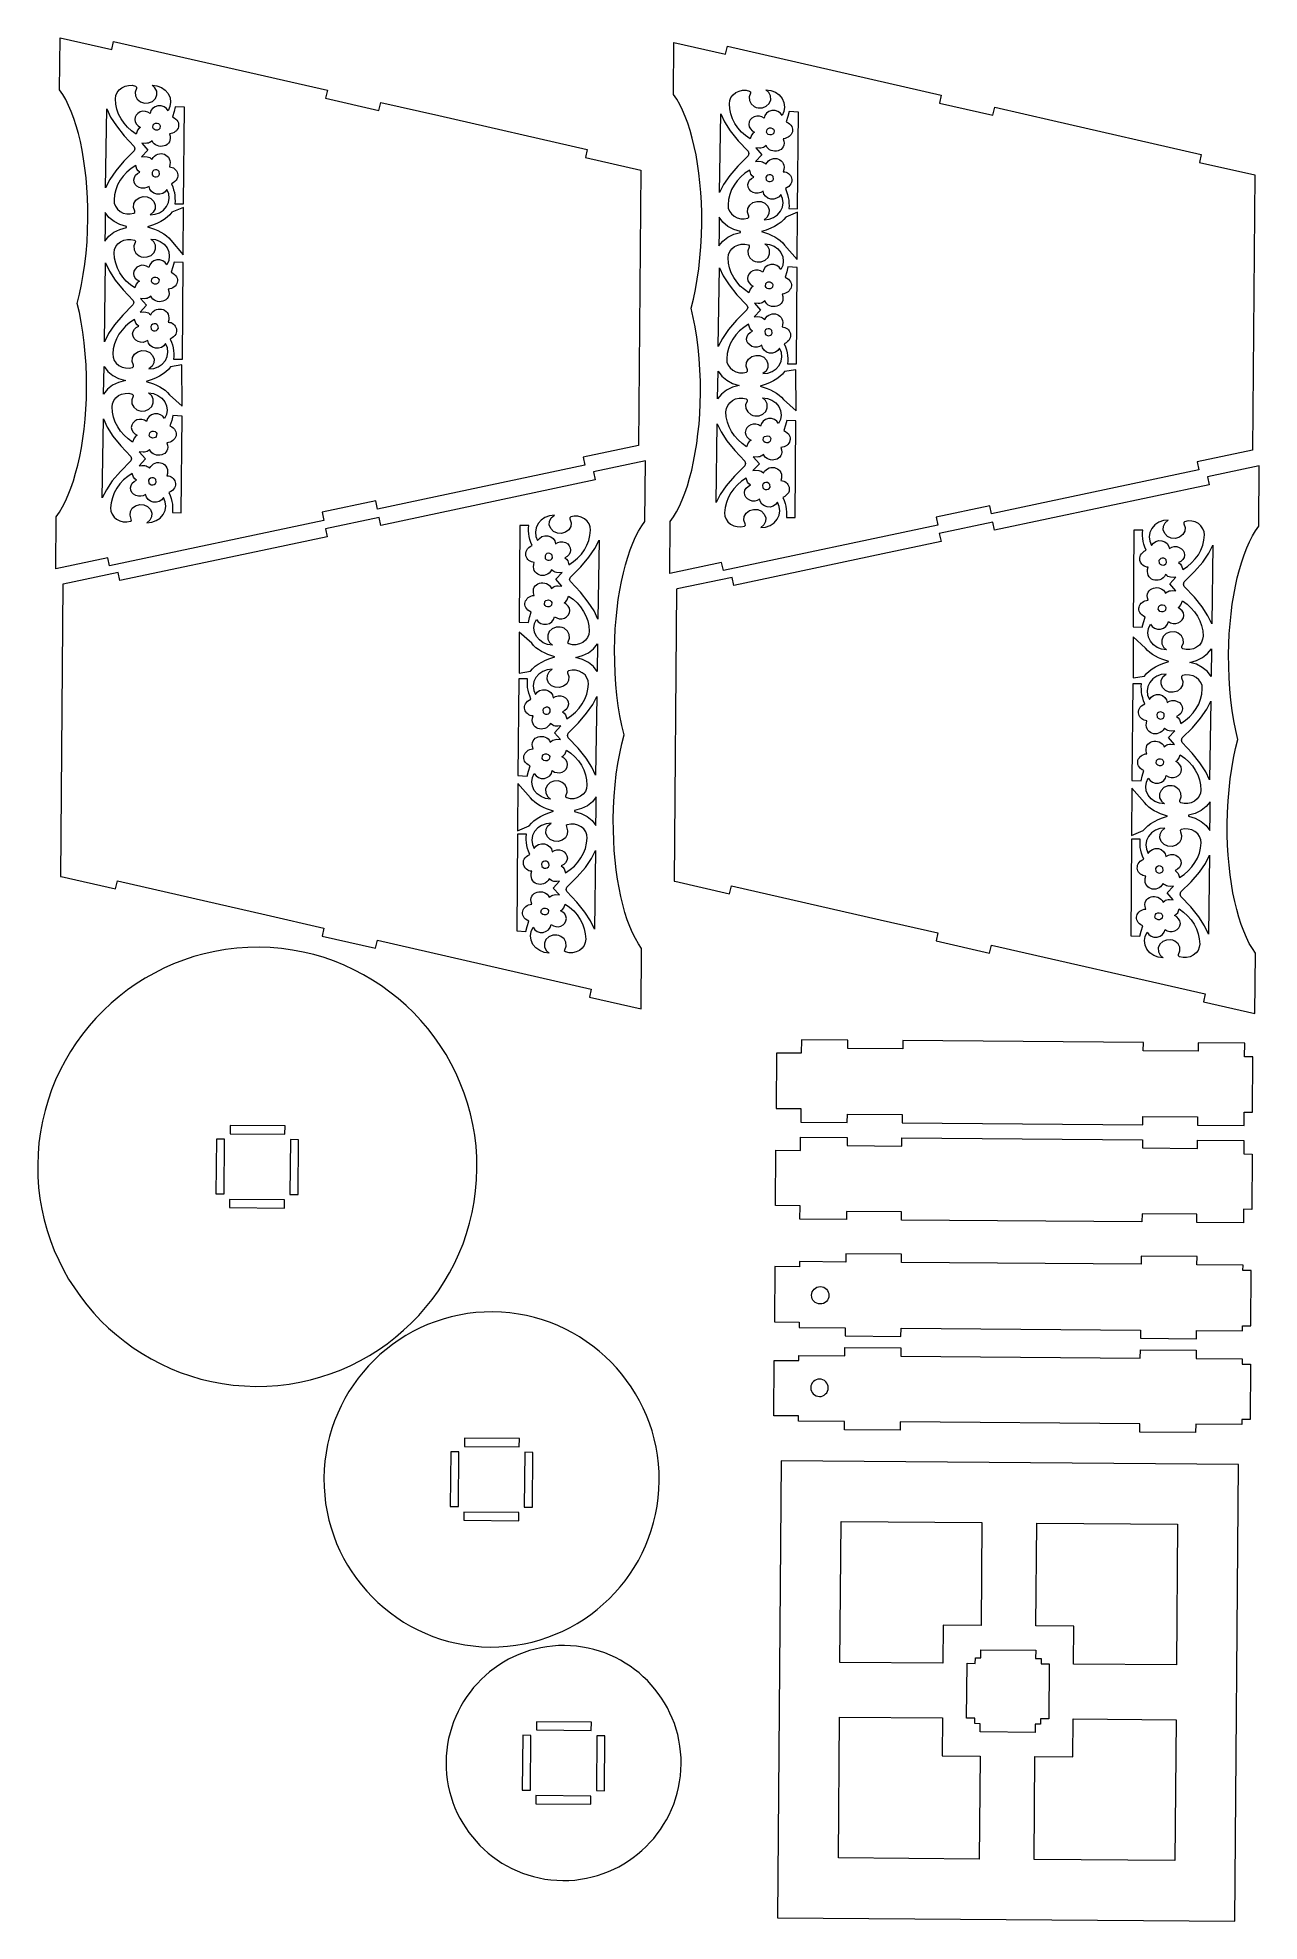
# Model space of a CAD drawing. Header units: inches. Extents: x -2.95 to 3.29, y -5.05 to 4.57.
import ezdxf

# ---------------------------------------------------------------- set-up
doc = ezdxf.new("R2010")
doc.units = ezdxf.units.IN
doc.header["$MEASUREMENT"] = 0
doc.layers.add('Katman 1', color=7, linetype='Continuous')

msp = doc.modelspace()

# ---------------------------------------------------------------- linework, layer by layer
at = {"layer": 'Katman 1', "color": 250, "lineweight": 9}
for points in [[(-2.8376, 4.3084), (-2.8376, 4.3084), (-2.8355, 4.5744), (-2.8355, 4.5744)], [(-2.8355, 4.5744), (-2.8355, 4.5744), (-2.5717, 4.5142), (-2.5717, 4.5142)], [(-2.5717, 4.5142), (-2.5717, 4.5142), (-2.5623, 4.5551), (-2.5623, 4.5551)], [(-2.5623, 4.5551), (-2.5623, 4.5551), (-1.4702, 4.3057), (-1.4702, 4.3057)], [(0.2981, 4.2838), (0.2981, 4.2838), (0.3002, 4.5498), (0.3002, 4.5498)], [(0.3002, 4.5498), (0.3002, 4.5498), (0.564, 4.4896), (0.564, 4.4896)], [(0.564, 4.4896), (0.564, 4.4896), (0.5734, 4.5305), (0.5734, 4.5305)], [(0.5734, 4.5305), (0.5734, 4.5305), (1.6652, 4.2811), (1.6652, 4.2811)], [(-2.3656, 4.3324), (-2.3656, 4.3324), (-2.3411, 4.329), (-2.3411, 4.329)], [(-2.3506, 4.3189), (-2.3506, 4.3189), (-2.3656, 4.3324), (-2.3656, 4.3324)], [(-2.8217, 4.2848), (-2.8217, 4.2848), (-2.8376, 4.3084), (-2.8376, 4.3084)], [(-2.8061, 4.2581), (-2.8061, 4.2581), (-2.8217, 4.2848), (-2.8217, 4.2848)], [(-2.7916, 4.2286), (-2.7916, 4.2286), (-2.8061, 4.2581), (-2.8061, 4.2581)], [(-2.5527, 4.2617), (-2.5527, 4.2617), (-2.5501, 4.2781), (-2.5501, 4.2781)], [(-2.5505, 4.2347), (-2.5505, 4.2347), (-2.5527, 4.2617), (-2.5527, 4.2617)], [(-2.5501, 4.2781), (-2.5501, 4.2781), (-2.5444, 4.2939), (-2.5444, 4.2939)], [(-2.5444, 4.2939), (-2.5444, 4.2939), (-2.5338, 4.3074), (-2.5338, 4.3074)], [(-2.5338, 4.3074), (-2.5338, 4.3074), (-2.52, 4.3189), (-2.52, 4.3189)], [(-2.52, 4.3189), (-2.52, 4.3189), (-2.5032, 4.3264), (-2.5032, 4.3264)], [(-2.5032, 4.3264), (-2.5032, 4.3264), (-2.4857, 4.3305), (-2.4857, 4.3305)], [(-2.4857, 4.3305), (-2.4857, 4.3305), (-2.4675, 4.3311), (-2.4675, 4.3311)], [(-2.4675, 4.3311), (-2.4675, 4.3311), (-2.4496, 4.3264), (-2.4496, 4.3264)], [(-2.4452, 4.3154), (-2.4452, 4.3154), (-2.4516, 4.2966), (-2.4516, 4.2966)], [(-2.4516, 4.2966), (-2.4516, 4.2966), (-2.4504, 4.2774), (-2.4504, 4.2774)], [(-2.4504, 4.2774), (-2.4504, 4.2774), (-2.4421, 4.2605), (-2.4421, 4.2605)], [(-2.4496, 4.3264), (-2.4496, 4.3264), (-2.4444, 4.3221), (-2.4444, 4.3221)], [(-2.4444, 4.3221), (-2.4444, 4.3221), (-2.4452, 4.3154), (-2.4452, 4.3154)], [(-2.4421, 4.2605), (-2.4421, 4.2605), (-2.4254, 4.2471), (-2.4254, 4.2471)], [(-2.4254, 4.2471), (-2.4254, 4.2471), (-2.4149, 4.2425), (-2.4149, 4.2425)], [(-2.4149, 4.2425), (-2.4149, 4.2425), (-2.4048, 4.2403), (-2.4048, 4.2403)], [(-2.4048, 4.2403), (-2.4048, 4.2403), (-2.3838, 4.2411), (-2.3838, 4.2411)], [(-2.3838, 4.2411), (-2.3838, 4.2411), (-2.3641, 4.2487), (-2.3641, 4.2487)], [(-2.3641, 4.2487), (-2.3641, 4.2487), (-2.3486, 4.2633), (-2.3486, 4.2633)], [(-2.3417, 4.301), (-2.3417, 4.301), (-2.3506, 4.3189), (-2.3506, 4.3189)], [(-2.3486, 4.2633), (-2.3486, 4.2633), (-2.3415, 4.2818), (-2.3415, 4.2818)], [(-2.3415, 4.2818), (-2.3415, 4.2818), (-2.3417, 4.301), (-2.3417, 4.301)], [(-2.3411, 4.329), (-2.3411, 4.329), (-2.3177, 4.3204), (-2.3177, 4.3204)], [(-2.3177, 4.3204), (-2.3177, 4.3204), (-2.2983, 4.3067), (-2.2983, 4.3067)], [(-2.2983, 4.3067), (-2.2983, 4.3067), (-2.283, 4.2883), (-2.283, 4.2883)], [(-2.283, 4.2883), (-2.283, 4.2883), (-2.2737, 4.2669), (-2.2737, 4.2669)], [(-2.2707, 4.2441), (-2.2707, 4.2441), (-2.2741, 4.2224), (-2.2741, 4.2224)], [(-2.2737, 4.2669), (-2.2737, 4.2669), (-2.2707, 4.2441), (-2.2707, 4.2441)], [(-1.4702, 4.3057), (-1.4702, 4.3057), (-1.4796, 4.2648), (-1.4796, 4.2648)], [(-1.4796, 4.2648), (-1.4796, 4.2648), (-1.2068, 4.2025), (-1.2068, 4.2025)], [(-1.2068, 4.2025), (-1.2068, 4.2025), (-1.1973, 4.2437), (-1.1973, 4.2437)], [(-1.1973, 4.2437), (-1.1973, 4.2437), (-0.9007, 4.176), (-0.9007, 4.176)], [(0.314, 4.2602), (0.314, 4.2602), (0.2981, 4.2838), (0.2981, 4.2838)], [(0.3292, 4.2335), (0.3292, 4.2335), (0.314, 4.2602), (0.314, 4.2602)], [(0.583, 4.2371), (0.583, 4.2371), (0.5856, 4.2535), (0.5856, 4.2535)], [(0.5852, 4.2101), (0.5852, 4.2101), (0.583, 4.2371), (0.583, 4.2371)], [(0.5856, 4.2535), (0.5856, 4.2535), (0.5913, 4.2693), (0.5913, 4.2693)], [(0.5913, 4.2693), (0.5913, 4.2693), (0.6019, 4.2828), (0.6019, 4.2828)], [(0.6019, 4.2828), (0.6019, 4.2828), (0.6156, 4.2943), (0.6156, 4.2943)], [(0.6156, 4.2943), (0.6156, 4.2943), (0.6325, 4.3018), (0.6325, 4.3018)], [(0.6325, 4.3018), (0.6325, 4.3018), (0.65, 4.3059), (0.65, 4.3059)], [(0.65, 4.3059), (0.65, 4.3059), (0.6682, 4.3064), (0.6682, 4.3064)], [(0.6682, 4.3064), (0.6682, 4.3064), (0.6861, 4.3017), (0.6861, 4.3017)], [(0.6905, 4.2908), (0.6905, 4.2908), (0.6837, 4.272), (0.6837, 4.272)], [(0.6837, 4.272), (0.6837, 4.272), (0.685, 4.2528), (0.685, 4.2528)], [(0.685, 4.2528), (0.685, 4.2528), (0.6936, 4.2359), (0.6936, 4.2359)], [(0.6861, 4.3017), (0.6861, 4.3017), (0.6913, 4.2975), (0.6913, 4.2975)], [(0.6913, 4.2975), (0.6913, 4.2975), (0.6905, 4.2908), (0.6905, 4.2908)], [(0.6936, 4.2359), (0.6936, 4.2359), (0.7103, 4.2225), (0.7103, 4.2225)], [(0.7701, 4.3078), (0.7701, 4.3078), (0.7946, 4.3044), (0.7946, 4.3044)], [(0.785, 4.2943), (0.785, 4.2943), (0.7701, 4.3078), (0.7701, 4.3078)], [(0.7715, 4.2241), (0.7715, 4.2241), (0.787, 4.2387), (0.787, 4.2387)], [(0.7936, 4.2764), (0.7936, 4.2764), (0.785, 4.2943), (0.785, 4.2943)], [(0.787, 4.2387), (0.787, 4.2387), (0.7942, 4.2572), (0.7942, 4.2572)], [(0.7942, 4.2572), (0.7942, 4.2572), (0.7936, 4.2764), (0.7936, 4.2764)], [(0.7946, 4.3044), (0.7946, 4.3044), (0.818, 4.2958), (0.818, 4.2958)], [(0.818, 4.2958), (0.818, 4.2958), (0.8374, 4.282), (0.8374, 4.282)], [(0.8374, 4.282), (0.8374, 4.282), (0.8527, 4.2637), (0.8527, 4.2637)], [(0.8527, 4.2637), (0.8527, 4.2637), (0.862, 4.2423), (0.862, 4.2423)], [(0.862, 4.2423), (0.862, 4.2423), (0.8646, 4.2195), (0.8646, 4.2195)], [(1.6652, 4.2811), (1.6652, 4.2811), (1.6557, 4.2402), (1.6557, 4.2402)], [(1.6557, 4.2402), (1.6557, 4.2402), (1.9289, 4.1779), (1.9289, 4.1779)], [(-2.7779, 4.1967), (-2.7779, 4.1967), (-2.7916, 4.2286), (-2.7916, 4.2286)], [(-2.7649, 4.1619), (-2.7649, 4.1619), (-2.7779, 4.1967), (-2.7779, 4.1967)], [(-2.7529, 4.1247), (-2.7529, 4.1247), (-2.7649, 4.1619), (-2.7649, 4.1619)], [(-2.6028, 3.8078), (-2.6028, 3.8078), (-2.5968, 4.2106), (-2.5968, 4.2106)], [(-2.5968, 4.2106), (-2.5968, 4.2106), (-2.5772, 4.1685), (-2.5772, 4.1685)], [(-2.5772, 4.1685), (-2.5772, 4.1685), (-2.5478, 4.1231), (-2.5478, 4.1231)], [(-2.545, 4.2092), (-2.545, 4.2092), (-2.5505, 4.2347), (-2.5505, 4.2347)], [(-2.5365, 4.1839), (-2.5365, 4.1839), (-2.545, 4.2092), (-2.545, 4.2092)], [(-2.5241, 4.16), (-2.5241, 4.16), (-2.5365, 4.1839), (-2.5365, 4.1839)], [(-2.5088, 4.1378), (-2.5088, 4.1378), (-2.5241, 4.16), (-2.5241, 4.16)], [(-2.4512, 4.1682), (-2.4512, 4.1682), (-2.4538, 4.1559), (-2.4538, 4.1559)], [(-2.4538, 4.1559), (-2.4538, 4.1559), (-2.4514, 4.1437), (-2.4514, 4.1437)], [(-2.4514, 4.1437), (-2.4514, 4.1437), (-2.4452, 4.1328), (-2.4452, 4.1328)], [(-2.4462, 4.179), (-2.4462, 4.179), (-2.4512, 4.1682), (-2.4512, 4.1682)], [(-2.4374, 4.1877), (-2.4374, 4.1877), (-2.4462, 4.179), (-2.4462, 4.179)], [(-2.4258, 4.1946), (-2.4258, 4.1946), (-2.4374, 4.1877), (-2.4374, 4.1877)], [(-2.4125, 4.198), (-2.4125, 4.198), (-2.4258, 4.1946), (-2.4258, 4.1946)], [(-2.3996, 4.1975), (-2.3996, 4.1975), (-2.4125, 4.198), (-2.4125, 4.198)], [(-2.3873, 4.1943), (-2.3873, 4.1943), (-2.3996, 4.1975), (-2.3996, 4.1975)], [(-2.3755, 4.1872), (-2.3755, 4.1872), (-2.3873, 4.1943), (-2.3873, 4.1943)], [(-2.3712, 4.2015), (-2.3712, 4.2015), (-2.3755, 4.1872), (-2.3755, 4.1872)], [(-2.363, 4.213), (-2.363, 4.213), (-2.3712, 4.2015), (-2.3712, 4.2015)], [(-2.3504, 4.2216), (-2.3504, 4.2216), (-2.363, 4.213), (-2.363, 4.213)], [(-2.3353, 4.2268), (-2.3353, 4.2268), (-2.3504, 4.2216), (-2.3504, 4.2216)], [(-2.3191, 4.2266), (-2.3191, 4.2266), (-2.3353, 4.2268), (-2.3353, 4.2268)], [(-2.3045, 4.2216), (-2.3045, 4.2216), (-2.3191, 4.2266), (-2.3191, 4.2266)], [(-2.2923, 4.2131), (-2.2923, 4.2131), (-2.3045, 4.2216), (-2.3045, 4.2216)], [(-2.2837, 4.2008), (-2.2837, 4.2008), (-2.2923, 4.2131), (-2.2923, 4.2131)], [(-2.2741, 4.2224), (-2.2741, 4.2224), (-2.2837, 4.2008), (-2.2837, 4.2008)], [(-2.2529, 4.1967), (-2.2529, 4.1967), (-2.2619, 4.1691), (-2.2619, 4.1691)], [(-2.2619, 4.1691), (-2.2619, 4.1691), (-2.2528, 4.1645), (-2.2528, 4.1645)], [(-2.2468, 4.2215), (-2.2468, 4.2215), (-2.2529, 4.1967), (-2.2529, 4.1967)], [(-2.2528, 4.1645), (-2.2528, 4.1645), (-2.2448, 4.1585), (-2.2448, 4.1585)], [(-2.2002, 4.2191), (-2.2002, 4.2191), (-2.2468, 4.2215), (-2.2468, 4.2215)], [(-2.2448, 4.1585), (-2.2448, 4.1585), (-2.2389, 4.1522), (-2.2389, 4.1522)], [(-2.2389, 4.1522), (-2.2389, 4.1522), (-2.2344, 4.1455), (-2.2344, 4.1455)], [(-2.2344, 4.1455), (-2.2344, 4.1455), (-2.2313, 4.1385), (-2.2313, 4.1385)], [(-2.2041, 3.7252), (-2.2041, 3.7252), (-2.2002, 4.2191), (-2.2002, 4.2191)], [(-0.9007, 4.176), (-0.9007, 4.176), (-0.1426, 4.0027), (-0.1426, 4.0027)], [(0.3441, 4.204), (0.3441, 4.204), (0.3292, 4.2335), (0.3292, 4.2335)], [(0.3578, 4.172), (0.3578, 4.172), (0.3441, 4.204), (0.3441, 4.204)], [(0.3708, 4.1373), (0.3708, 4.1373), (0.3578, 4.172), (0.3578, 4.172)], [(0.5329, 3.7832), (0.5329, 3.7832), (0.5389, 4.186), (0.5389, 4.186)], [(0.5389, 4.186), (0.5389, 4.186), (0.5585, 4.1438), (0.5585, 4.1438)], [(0.5585, 4.1438), (0.5585, 4.1438), (0.5879, 4.0985), (0.5879, 4.0985)], [(0.5906, 4.1846), (0.5906, 4.1846), (0.5852, 4.2101), (0.5852, 4.2101)], [(0.5991, 4.1593), (0.5991, 4.1593), (0.5906, 4.1846), (0.5906, 4.1846)], [(0.6113, 4.1354), (0.6113, 4.1354), (0.5991, 4.1593), (0.5991, 4.1593)], [(0.6841, 4.1436), (0.6841, 4.1436), (0.6819, 4.1313), (0.6819, 4.1313)], [(0.6895, 4.1544), (0.6895, 4.1544), (0.6841, 4.1436), (0.6841, 4.1436)], [(0.6983, 4.1631), (0.6983, 4.1631), (0.6895, 4.1544), (0.6895, 4.1544)], [(0.7099, 4.17), (0.7099, 4.17), (0.6983, 4.1631), (0.6983, 4.1631)], [(0.7232, 4.1734), (0.7232, 4.1734), (0.7099, 4.17), (0.7099, 4.17)], [(0.7103, 4.2225), (0.7103, 4.2225), (0.7204, 4.2179), (0.7204, 4.2179)], [(0.7204, 4.2179), (0.7204, 4.2179), (0.7305, 4.2157), (0.7305, 4.2157)], [(0.7361, 4.1729), (0.7361, 4.1729), (0.7232, 4.1734), (0.7232, 4.1734)], [(0.7305, 4.2157), (0.7305, 4.2157), (0.7515, 4.2165), (0.7515, 4.2165)], [(0.7484, 4.1697), (0.7484, 4.1697), (0.7361, 4.1729), (0.7361, 4.1729)], [(0.7602, 4.1626), (0.7602, 4.1626), (0.7484, 4.1697), (0.7484, 4.1697)], [(0.7515, 4.2165), (0.7515, 4.2165), (0.7715, 4.2241), (0.7715, 4.2241)], [(0.7645, 4.1769), (0.7645, 4.1769), (0.7602, 4.1626), (0.7602, 4.1626)], [(0.7727, 4.1884), (0.7727, 4.1884), (0.7645, 4.1769), (0.7645, 4.1769)], [(0.785, 4.197), (0.785, 4.197), (0.7727, 4.1884), (0.7727, 4.1884)], [(0.8004, 4.2021), (0.8004, 4.2021), (0.785, 4.197), (0.785, 4.197)], [(0.8165, 4.202), (0.8165, 4.202), (0.8004, 4.2021), (0.8004, 4.2021)], [(0.8308, 4.197), (0.8308, 4.197), (0.8165, 4.202), (0.8165, 4.202)], [(0.8434, 4.1885), (0.8434, 4.1885), (0.8308, 4.197), (0.8308, 4.197)], [(0.852, 4.1762), (0.852, 4.1762), (0.8434, 4.1885), (0.8434, 4.1885)], [(0.8616, 4.1978), (0.8616, 4.1978), (0.852, 4.1762), (0.852, 4.1762)], [(0.8646, 4.2195), (0.8646, 4.2195), (0.8616, 4.1978), (0.8616, 4.1978)], [(0.8824, 4.1721), (0.8824, 4.1721), (0.8738, 4.1445), (0.8738, 4.1445)], [(0.8738, 4.1445), (0.8738, 4.1445), (0.8829, 4.1399), (0.8829, 4.1399)], [(0.8885, 4.1969), (0.8885, 4.1969), (0.8824, 4.1721), (0.8824, 4.1721)], [(0.8829, 4.1399), (0.8829, 4.1399), (0.8909, 4.1339), (0.8909, 4.1339)], [(0.9354, 4.1944), (0.9354, 4.1944), (0.8885, 4.1969), (0.8885, 4.1969)], [(0.9316, 3.7006), (0.9316, 3.7006), (0.9354, 4.1944), (0.9354, 4.1944)], [(1.9289, 4.1779), (1.9289, 4.1779), (1.938, 4.2191), (1.938, 4.2191)], [(1.938, 4.2191), (1.938, 4.2191), (2.2349, 4.1514), (2.2349, 4.1514)], [(2.2349, 4.1514), (2.2349, 4.1514), (2.9931, 3.9781), (2.9931, 3.9781)], [(-2.742, 4.0851), (-2.742, 4.0851), (-2.7529, 4.1247), (-2.7529, 4.1247)], [(-2.7318, 4.0437), (-2.7318, 4.0437), (-2.742, 4.0851), (-2.742, 4.0851)], [(-2.7228, 3.9999), (-2.7228, 3.9999), (-2.7318, 4.0437), (-2.7318, 4.0437)], [(-2.5478, 4.1231), (-2.5478, 4.1231), (-2.5073, 4.0724), (-2.5073, 4.0724)], [(-2.4908, 4.1167), (-2.4908, 4.1167), (-2.5088, 4.1378), (-2.5088, 4.1378)], [(-2.5073, 4.0724), (-2.5073, 4.0724), (-2.4563, 4.0184), (-2.4563, 4.0184)], [(-2.47, 4.0983), (-2.47, 4.0983), (-2.4908, 4.1167), (-2.4908, 4.1167)], [(-2.447, 4.0821), (-2.447, 4.0821), (-2.47, 4.0983), (-2.47, 4.0983)], [(-2.4402, 4.1016), (-2.4402, 4.1016), (-2.447, 4.0821), (-2.447, 4.0821)], [(-2.4452, 4.1328), (-2.4452, 4.1328), (-2.4358, 4.1233), (-2.4358, 4.1233)], [(-2.4331, 4.1096), (-2.4331, 4.1096), (-2.4402, 4.1016), (-2.4402, 4.1016)], [(-2.4358, 4.1233), (-2.4358, 4.1233), (-2.424, 4.1162), (-2.424, 4.1162)], [(-2.424, 4.1162), (-2.424, 4.1162), (-2.4331, 4.1096), (-2.4331, 4.1096)], [(-2.3654, 4.0478), (-2.3654, 4.0478), (-2.3738, 4.0409), (-2.3738, 4.0409)], [(-2.3609, 4.039), (-2.3609, 4.039), (-2.3654, 4.0478), (-2.3654, 4.0478)], [(-2.3624, 4.1157), (-2.3624, 4.1157), (-2.3602, 4.1293), (-2.3602, 4.1293)], [(-2.3586, 4.109), (-2.3586, 4.109), (-2.3624, 4.1157), (-2.3624, 4.1157)], [(-2.3602, 4.1293), (-2.3602, 4.1293), (-2.3549, 4.1345), (-2.3549, 4.1345)], [(-2.3537, 4.1044), (-2.3537, 4.1044), (-2.3586, 4.109), (-2.3586, 4.109)], [(-2.3549, 4.1345), (-2.3549, 4.1345), (-2.3482, 4.1376), (-2.3482, 4.1376)], [(-2.3464, 4.1023), (-2.3464, 4.1023), (-2.3537, 4.1044), (-2.3537, 4.1044)], [(-2.3482, 4.1376), (-2.3482, 4.1376), (-2.3402, 4.1375), (-2.3402, 4.1375)], [(-2.3384, 4.1022), (-2.3384, 4.1022), (-2.3464, 4.1023), (-2.3464, 4.1023)], [(-2.3402, 4.1375), (-2.3402, 4.1375), (-2.3328, 4.1354), (-2.3328, 4.1354)], [(-2.331, 4.1056), (-2.331, 4.1056), (-2.3384, 4.1022), (-2.3384, 4.1022)], [(-2.3328, 4.1354), (-2.3328, 4.1354), (-2.3273, 4.1308), (-2.3273, 4.1308)], [(-2.3261, 4.1108), (-2.3261, 4.1108), (-2.331, 4.1056), (-2.331, 4.1056)], [(-2.3273, 4.1308), (-2.3273, 4.1308), (-2.3235, 4.1241), (-2.3235, 4.1241)], [(-2.3235, 4.1241), (-2.3235, 4.1241), (-2.3261, 4.1108), (-2.3261, 4.1108)], [(-2.274, 4.0499), (-2.274, 4.0499), (-2.2772, 4.0415), (-2.2772, 4.0415)], [(-2.2685, 4.0842), (-2.2685, 4.0842), (-2.2769, 4.0828), (-2.2769, 4.0828)], [(-2.2769, 4.0828), (-2.2769, 4.0828), (-2.2735, 4.0706), (-2.2735, 4.0706)], [(-2.2726, 4.0597), (-2.2726, 4.0597), (-2.274, 4.0499), (-2.274, 4.0499)], [(-2.2735, 4.0706), (-2.2735, 4.0706), (-2.2726, 4.0597), (-2.2726, 4.0597)], [(-2.2604, 4.0865), (-2.2604, 4.0865), (-2.2685, 4.0842), (-2.2685, 4.0842)], [(-2.2531, 4.0899), (-2.2531, 4.0899), (-2.2604, 4.0865), (-2.2604, 4.0865)], [(-2.2467, 4.0941), (-2.2467, 4.0941), (-2.2531, 4.0899), (-2.2531, 4.0899)], [(-2.2411, 4.099), (-2.2411, 4.099), (-2.2467, 4.0941), (-2.2467, 4.0941)], [(-2.2365, 4.1049), (-2.2365, 4.1049), (-2.2411, 4.099), (-2.2411, 4.099)], [(-2.2329, 4.1112), (-2.2329, 4.1112), (-2.2365, 4.1049), (-2.2365, 4.1049)], [(-2.2308, 4.1181), (-2.2308, 4.1181), (-2.2329, 4.1112), (-2.2329, 4.1112)], [(-2.2313, 4.1385), (-2.2313, 4.1385), (-2.23, 4.1318), (-2.23, 4.1318)], [(-2.2297, 4.1244), (-2.2297, 4.1244), (-2.2308, 4.1181), (-2.2308, 4.1181)], [(-2.23, 4.1318), (-2.23, 4.1318), (-2.2297, 4.1244), (-2.2297, 4.1244)], [(0.3828, 4.1001), (0.3828, 4.1001), (0.3708, 4.1373), (0.3708, 4.1373)], [(0.3937, 4.0605), (0.3937, 4.0605), (0.3828, 4.1001), (0.3828, 4.1001)], [(0.4039, 4.0191), (0.4039, 4.0191), (0.3937, 4.0605), (0.3937, 4.0605)], [(0.5879, 4.0985), (0.5879, 4.0985), (0.6281, 4.0478), (0.6281, 4.0478)], [(0.6268, 4.1132), (0.6268, 4.1132), (0.6113, 4.1354), (0.6113, 4.1354)], [(0.6445, 4.0921), (0.6445, 4.0921), (0.6268, 4.1132), (0.6268, 4.1132)], [(0.6281, 4.0478), (0.6281, 4.0478), (0.6794, 3.9938), (0.6794, 3.9938)], [(0.6657, 4.0737), (0.6657, 4.0737), (0.6445, 4.0921), (0.6445, 4.0921)], [(0.6887, 4.0575), (0.6887, 4.0575), (0.6657, 4.0737), (0.6657, 4.0737)], [(0.6819, 4.1313), (0.6819, 4.1313), (0.6839, 4.1191), (0.6839, 4.1191)], [(0.6839, 4.1191), (0.6839, 4.1191), (0.6905, 4.1082), (0.6905, 4.1082)], [(0.6952, 4.077), (0.6952, 4.077), (0.6887, 4.0575), (0.6887, 4.0575)], [(0.6905, 4.1082), (0.6905, 4.1082), (0.6999, 4.0986), (0.6999, 4.0986)], [(0.7025, 4.085), (0.7025, 4.085), (0.6952, 4.077), (0.6952, 4.077)], [(0.6999, 4.0986), (0.6999, 4.0986), (0.7113, 4.0916), (0.7113, 4.0916)], [(0.7113, 4.0916), (0.7113, 4.0916), (0.7025, 4.085), (0.7025, 4.085)], [(0.7733, 4.0911), (0.7733, 4.0911), (0.7755, 4.1047), (0.7755, 4.1047)], [(0.7767, 4.0844), (0.7767, 4.0844), (0.7733, 4.0911), (0.7733, 4.0911)], [(0.7755, 4.1047), (0.7755, 4.1047), (0.7808, 4.1099), (0.7808, 4.1099)], [(0.7819, 4.0798), (0.7819, 4.0798), (0.7767, 4.0844), (0.7767, 4.0844)], [(0.7808, 4.1099), (0.7808, 4.1099), (0.7874, 4.113), (0.7874, 4.113)], [(0.7893, 4.0776), (0.7893, 4.0776), (0.7819, 4.0798), (0.7819, 4.0798)], [(0.7874, 4.113), (0.7874, 4.113), (0.7955, 4.1129), (0.7955, 4.1129)], [(0.7973, 4.0776), (0.7973, 4.0776), (0.7893, 4.0776), (0.7893, 4.0776)], [(0.7955, 4.1129), (0.7955, 4.1129), (0.8025, 4.1108), (0.8025, 4.1108)], [(0.8047, 4.081), (0.8047, 4.081), (0.7973, 4.0776), (0.7973, 4.0776)], [(0.8025, 4.1108), (0.8025, 4.1108), (0.8084, 4.1062), (0.8084, 4.1062)], [(0.8096, 4.0862), (0.8096, 4.0862), (0.8047, 4.081), (0.8047, 4.081)], [(0.8084, 4.1062), (0.8084, 4.1062), (0.8119, 4.0995), (0.8119, 4.0995)], [(0.8119, 4.0995), (0.8119, 4.0995), (0.8096, 4.0862), (0.8096, 4.0862)], [(0.8672, 4.0595), (0.8672, 4.0595), (0.8584, 4.0582), (0.8584, 4.0582)], [(0.8584, 4.0582), (0.8584, 4.0582), (0.8618, 4.0459), (0.8618, 4.0459)], [(0.8618, 4.0459), (0.8618, 4.0459), (0.8628, 4.0351), (0.8628, 4.0351)], [(0.8753, 4.0619), (0.8753, 4.0619), (0.8672, 4.0595), (0.8672, 4.0595)], [(0.8826, 4.0653), (0.8826, 4.0653), (0.8753, 4.0619), (0.8753, 4.0619)], [(0.889, 4.0695), (0.889, 4.0695), (0.8826, 4.0653), (0.8826, 4.0653)], [(0.8942, 4.0744), (0.8942, 4.0744), (0.889, 4.0695), (0.889, 4.0695)], [(0.8909, 4.1339), (0.8909, 4.1339), (0.8968, 4.1276), (0.8968, 4.1276)], [(0.8988, 4.0803), (0.8988, 4.0803), (0.8942, 4.0744), (0.8942, 4.0744)], [(0.8968, 4.1276), (0.8968, 4.1276), (0.9013, 4.1209), (0.9013, 4.1209)], [(0.9024, 4.0866), (0.9024, 4.0866), (0.8988, 4.0803), (0.8988, 4.0803)], [(0.9013, 4.1209), (0.9013, 4.1209), (0.904, 4.1139), (0.904, 4.1139)], [(0.9049, 4.0935), (0.9049, 4.0935), (0.9024, 4.0866), (0.9024, 4.0866)], [(0.904, 4.1139), (0.904, 4.1139), (0.9057, 4.1072), (0.9057, 4.1072)], [(0.906, 4.0998), (0.906, 4.0998), (0.9049, 4.0935), (0.9049, 4.0935)], [(0.9057, 4.1072), (0.9057, 4.1072), (0.906, 4.0998), (0.906, 4.0998)], [(-2.7151, 3.9546), (-2.7151, 3.9546), (-2.7228, 3.9999), (-2.7228, 3.9999)], [(-2.7081, 3.9073), (-2.7081, 3.9073), (-2.7151, 3.9546), (-2.7151, 3.9546)], [(-2.4564, 3.9957), (-2.4564, 3.9957), (-2.509, 3.9433), (-2.509, 3.9433)], [(-2.4528, 4.0072), (-2.4528, 4.0072), (-2.4564, 3.9957), (-2.4564, 3.9957)], [(-2.4563, 4.0184), (-2.4563, 4.0184), (-2.4528, 4.0072), (-2.4528, 4.0072)], [(-2.3871, 4), (-2.3871, 4), (-2.4192, 3.9656), (-2.4192, 3.9656)], [(-2.4192, 3.9656), (-2.4192, 3.9656), (-2.4045, 3.9673), (-2.4045, 3.9673)], [(-2.3991, 4.0337), (-2.3991, 4.0337), (-2.4183, 4.0356), (-2.4183, 4.0356)], [(-2.4183, 4.0356), (-2.4183, 4.0356), (-2.3871, 4), (-2.3871, 4)], [(-2.4045, 3.9673), (-2.4045, 3.9673), (-2.3905, 3.9661), (-2.3905, 3.9661)], [(-2.3914, 4.0347), (-2.3914, 4.0347), (-2.3991, 4.0337), (-2.3991, 4.0337)], [(-2.3844, 4.0357), (-2.3844, 4.0357), (-2.3914, 4.0347), (-2.3914, 4.0347)], [(-2.3905, 3.9661), (-2.3905, 3.9661), (-2.3839, 3.9643), (-2.3839, 3.9643)], [(-2.3787, 4.0381), (-2.3787, 4.0381), (-2.3844, 4.0357), (-2.3844, 4.0357)], [(-2.3839, 3.9643), (-2.3839, 3.9643), (-2.3776, 3.9614), (-2.3776, 3.9614)], [(-2.3738, 4.0409), (-2.3738, 4.0409), (-2.3787, 4.0381), (-2.3787, 4.0381)], [(-2.3776, 3.9614), (-2.3776, 3.9614), (-2.3717, 3.9572), (-2.3717, 3.9572)], [(-2.3717, 3.9572), (-2.3717, 3.9572), (-2.3661, 3.9522), (-2.3661, 3.9522)], [(-2.3661, 3.9522), (-2.3661, 3.9522), (-2.3601, 3.9617), (-2.3601, 3.9617)], [(-2.355, 4.032), (-2.355, 4.032), (-2.3609, 4.039), (-2.3609, 4.039)], [(-2.3601, 3.9617), (-2.3601, 3.9617), (-2.353, 3.969), (-2.353, 3.969)], [(-2.3477, 4.0266), (-2.3477, 4.0266), (-2.355, 4.032), (-2.355, 4.032)], [(-2.353, 3.969), (-2.353, 3.969), (-2.3453, 3.9749), (-2.3453, 3.9749)], [(-2.3393, 4.0227), (-2.3393, 4.0227), (-2.3477, 4.0266), (-2.3477, 4.0266)], [(-2.3453, 3.9749), (-2.3453, 3.9749), (-2.3365, 3.9787), (-2.3365, 3.9787)], [(-2.3309, 4.0199), (-2.3309, 4.0199), (-2.3393, 4.0227), (-2.3393, 4.0227)], [(-2.3365, 3.9787), (-2.3365, 3.9787), (-2.3281, 3.981), (-2.3281, 3.981)], [(-2.3218, 4.0188), (-2.3218, 4.0188), (-2.3309, 4.0199), (-2.3309, 4.0199)], [(-2.3281, 3.981), (-2.3281, 3.981), (-2.3193, 3.9817), (-2.3193, 3.9817)], [(-2.3127, 4.0194), (-2.3127, 4.0194), (-2.3218, 4.0188), (-2.3218, 4.0188)], [(-2.3193, 3.9817), (-2.3193, 3.9817), (-2.3106, 3.9809), (-2.3106, 3.9809)], [(-2.304, 4.0211), (-2.304, 4.0211), (-2.3127, 4.0194), (-2.3127, 4.0194)], [(-2.3106, 3.9809), (-2.3106, 3.9809), (-2.3026, 3.9784), (-2.3026, 3.9784)], [(-2.2959, 4.0242), (-2.2959, 4.0242), (-2.304, 4.0211), (-2.304, 4.0211)], [(-2.3026, 3.9784), (-2.3026, 3.9784), (-2.2949, 3.9748), (-2.2949, 3.9748)], [(-2.2885, 4.0283), (-2.2885, 4.0283), (-2.2959, 4.0242), (-2.2959, 4.0242)], [(-2.2949, 3.9748), (-2.2949, 3.9748), (-2.2879, 3.9695), (-2.2879, 3.9695)], [(-2.2822, 4.0346), (-2.2822, 4.0346), (-2.2885, 4.0283), (-2.2885, 4.0283)], [(-2.2879, 3.9695), (-2.2879, 3.9695), (-2.2821, 3.9632), (-2.2821, 3.9632)], [(-2.2772, 4.0415), (-2.2772, 4.0415), (-2.2822, 4.0346), (-2.2822, 4.0346)], [(-2.2821, 3.9632), (-2.2821, 3.9632), (-2.2775, 3.9554), (-2.2775, 3.9554)], [(-2.2775, 3.9554), (-2.2775, 3.9554), (-2.2748, 3.947), (-2.2748, 3.947)], [(-2.2748, 3.947), (-2.2748, 3.947), (-2.2735, 3.9372), (-2.2735, 3.9372)], [(-0.1426, 4.0027), (-0.1426, 4.0027), (-0.1517, 3.9618), (-0.1517, 3.9618)], [(-0.1517, 3.9618), (-0.1517, 3.9618), (0.1302, 3.8977), (0.1302, 3.8977)], [(0.4129, 3.9753), (0.4129, 3.9753), (0.4039, 4.0191), (0.4039, 4.0191)], [(0.4206, 3.93), (0.4206, 3.93), (0.4129, 3.9753), (0.4129, 3.9753)], [(0.6793, 3.9711), (0.6793, 3.9711), (0.6267, 3.9186), (0.6267, 3.9186)], [(0.6828, 3.9826), (0.6828, 3.9826), (0.6793, 3.9711), (0.6793, 3.9711)], [(0.6794, 3.9938), (0.6794, 3.9938), (0.6828, 3.9826), (0.6828, 3.9826)], [(0.7486, 3.9754), (0.7486, 3.9754), (0.7161, 3.941), (0.7161, 3.941)], [(0.7366, 4.0091), (0.7366, 4.0091), (0.7174, 4.011), (0.7174, 4.011)], [(0.7174, 4.011), (0.7174, 4.011), (0.7486, 3.9754), (0.7486, 3.9754)], [(0.7443, 4.0101), (0.7443, 4.0101), (0.7366, 4.0091), (0.7366, 4.0091)], [(0.751, 4.0111), (0.751, 4.0111), (0.7443, 4.0101), (0.7443, 4.0101)], [(0.7569, 4.0135), (0.7569, 4.0135), (0.751, 4.0111), (0.751, 4.0111)], [(0.7618, 4.0163), (0.7618, 4.0163), (0.7569, 4.0135), (0.7569, 4.0135)], [(0.7703, 4.0232), (0.7703, 4.0232), (0.7618, 4.0163), (0.7618, 4.0163)], [(0.7748, 4.0144), (0.7748, 4.0144), (0.7703, 4.0232), (0.7703, 4.0232)], [(0.7807, 4.0074), (0.7807, 4.0074), (0.7748, 4.0144), (0.7748, 4.0144)], [(0.788, 4.002), (0.788, 4.002), (0.7807, 4.0074), (0.7807, 4.0074)], [(0.7826, 3.9444), (0.7826, 3.9444), (0.7904, 3.9503), (0.7904, 3.9503)], [(0.796, 3.9981), (0.796, 3.9981), (0.788, 4.002), (0.788, 4.002)], [(0.7904, 3.9503), (0.7904, 3.9503), (0.7988, 3.9541), (0.7988, 3.9541)], [(0.8047, 3.9953), (0.8047, 3.9953), (0.796, 3.9981), (0.796, 3.9981)], [(0.7988, 3.9541), (0.7988, 3.9541), (0.8076, 3.9564), (0.8076, 3.9564)], [(0.8138, 3.9942), (0.8138, 3.9942), (0.8047, 3.9953), (0.8047, 3.9953)], [(0.8076, 3.9564), (0.8076, 3.9564), (0.8163, 3.9571), (0.8163, 3.9571)], [(0.8229, 3.9948), (0.8229, 3.9948), (0.8138, 3.9942), (0.8138, 3.9942)], [(0.8163, 3.9571), (0.8163, 3.9571), (0.8251, 3.9563), (0.8251, 3.9563)], [(0.8317, 3.9965), (0.8317, 3.9965), (0.8229, 3.9948), (0.8229, 3.9948)], [(0.8251, 3.9563), (0.8251, 3.9563), (0.8331, 3.9538), (0.8331, 3.9538)], [(0.8398, 3.9996), (0.8398, 3.9996), (0.8317, 3.9965), (0.8317, 3.9965)], [(0.8331, 3.9538), (0.8331, 3.9538), (0.8408, 3.9502), (0.8408, 3.9502)], [(0.8471, 4.0037), (0.8471, 4.0037), (0.8398, 3.9996), (0.8398, 3.9996)], [(0.8408, 3.9502), (0.8408, 3.9502), (0.8474, 3.9449), (0.8474, 3.9449)], [(0.8535, 4.01), (0.8535, 4.01), (0.8471, 4.0037), (0.8471, 4.0037)], [(0.8584, 4.0169), (0.8584, 4.0169), (0.8535, 4.01), (0.8535, 4.01)], [(0.8617, 4.0253), (0.8617, 4.0253), (0.8584, 4.0169), (0.8584, 4.0169)], [(0.8628, 4.0351), (0.8628, 4.0351), (0.8617, 4.0253), (0.8617, 4.0253)], [(2.9931, 3.9781), (2.9931, 3.9781), (2.9836, 3.9372), (2.9836, 3.9372)], [(-2.7025, 3.8583), (-2.7025, 3.8583), (-2.7081, 3.9073), (-2.7081, 3.9073)], [(-2.6984, 3.8082), (-2.6984, 3.8082), (-2.7025, 3.8583), (-2.7025, 3.8583)], [(-2.551, 3.8946), (-2.551, 3.8946), (-2.5818, 3.8493), (-2.5818, 3.8493)], [(-2.509, 3.9433), (-2.509, 3.9433), (-2.551, 3.8946), (-2.551, 3.8946)], [(-2.5127, 3.8673), (-2.5127, 3.8673), (-2.5283, 3.8458), (-2.5283, 3.8458)], [(-2.4944, 3.8878), (-2.4944, 3.8878), (-2.5127, 3.8673), (-2.5127, 3.8673)], [(-2.4729, 3.9059), (-2.4729, 3.9059), (-2.4944, 3.8878), (-2.4944, 3.8878)], [(-2.449, 3.9218), (-2.449, 3.9218), (-2.4729, 3.9059), (-2.4729, 3.9059)], [(-2.4583, 3.848), (-2.4583, 3.848), (-2.4554, 3.8595), (-2.4554, 3.8595)], [(-2.4554, 3.8595), (-2.4554, 3.8595), (-2.4494, 3.871), (-2.4494, 3.871)], [(-2.4494, 3.871), (-2.4494, 3.871), (-2.4398, 3.8797), (-2.4398, 3.8797)], [(-2.4428, 3.9018), (-2.4428, 3.9018), (-2.449, 3.9218), (-2.449, 3.9218)], [(-2.4362, 3.8937), (-2.4362, 3.8937), (-2.4428, 3.9018), (-2.4428, 3.9018)], [(-2.4398, 3.8797), (-2.4398, 3.8797), (-2.4275, 3.8863), (-2.4275, 3.8863)], [(-2.4275, 3.8863), (-2.4275, 3.8863), (-2.4362, 3.8937), (-2.4362, 3.8937)], [(-2.362, 3.8924), (-2.362, 3.8924), (-2.3656, 3.8858), (-2.3656, 3.8858)], [(-2.3656, 3.8858), (-2.3656, 3.8858), (-2.3643, 3.8728), (-2.3643, 3.8728)], [(-2.3643, 3.8728), (-2.3643, 3.8728), (-2.3591, 3.8668), (-2.3591, 3.8668)], [(-2.3561, 3.8969), (-2.3561, 3.8969), (-2.362, 3.8924), (-2.362, 3.8924)], [(-2.3591, 3.8668), (-2.3591, 3.8668), (-2.3518, 3.8636), (-2.3518, 3.8636)], [(-2.3487, 3.8989), (-2.3487, 3.8989), (-2.3561, 3.8969), (-2.3561, 3.8969)], [(-2.3518, 3.8636), (-2.3518, 3.8636), (-2.3441, 3.8632), (-2.3441, 3.8632)], [(-2.3407, 3.8985), (-2.3407, 3.8985), (-2.3487, 3.8989), (-2.3487, 3.8989)], [(-2.3441, 3.8632), (-2.3441, 3.8632), (-2.3367, 3.8656), (-2.3367, 3.8656)], [(-2.3344, 3.895), (-2.3344, 3.895), (-2.3407, 3.8985), (-2.3407, 3.8985)], [(-2.3367, 3.8656), (-2.3367, 3.8656), (-2.3307, 3.8697), (-2.3307, 3.8697)], [(-2.3292, 3.89), (-2.3292, 3.89), (-2.3344, 3.895), (-2.3344, 3.895)], [(-2.3307, 3.8697), (-2.3307, 3.8697), (-2.3268, 3.8764), (-2.3268, 3.8764)], [(-2.3268, 3.8764), (-2.3268, 3.8764), (-2.3292, 3.89), (-2.3292, 3.89)], [(-2.2743, 3.926), (-2.2743, 3.926), (-2.2772, 3.9141), (-2.2772, 3.9141)], [(-2.2772, 3.9141), (-2.2772, 3.9141), (-2.2695, 3.9134), (-2.2695, 3.9134)], [(-2.2735, 3.9372), (-2.2735, 3.9372), (-2.2743, 3.926), (-2.2743, 3.926)], [(-2.2695, 3.9134), (-2.2695, 3.9134), (-2.2625, 3.9116), (-2.2625, 3.9116)], [(-2.2625, 3.9116), (-2.2625, 3.9116), (-2.2562, 3.9087), (-2.2562, 3.9087)], [(-2.2562, 3.9087), (-2.2562, 3.9087), (-2.2503, 3.9045), (-2.2503, 3.9045)], [(-2.2503, 3.9045), (-2.2503, 3.9045), (-2.2451, 3.8995), (-2.2451, 3.8995)], [(-2.2451, 3.8995), (-2.2451, 3.8995), (-2.241, 3.8939), (-2.241, 3.8939)], [(-2.2385, 3.8522), (-2.2385, 3.8522), (-2.2431, 3.8456), (-2.2431, 3.8456)], [(-2.241, 3.8939), (-2.241, 3.8939), (-2.2375, 3.8879), (-2.2375, 3.8879)], [(-2.2356, 3.8592), (-2.2356, 3.8592), (-2.2385, 3.8522), (-2.2385, 3.8522)], [(-2.2375, 3.8879), (-2.2375, 3.8879), (-2.2351, 3.8809), (-2.2351, 3.8809)], [(-2.2342, 3.8669), (-2.2342, 3.8669), (-2.2356, 3.8592), (-2.2356, 3.8592)], [(-2.2351, 3.8809), (-2.2351, 3.8809), (-2.2341, 3.8739), (-2.2341, 3.8739)], [(-2.2341, 3.8739), (-2.2341, 3.8739), (-2.2342, 3.8669), (-2.2342, 3.8669)], [(0.1302, 3.8977), (0.1302, 3.8977), (0.1192, 2.4908), (0.1192, 2.4908)], [(0.4273, 3.8827), (0.4273, 3.8827), (0.4206, 3.93), (0.4206, 3.93)], [(0.4328, 3.8337), (0.4328, 3.8337), (0.4273, 3.8827), (0.4273, 3.8827)], [(0.5847, 3.87), (0.5847, 3.87), (0.5535, 3.8247), (0.5535, 3.8247)], [(0.6267, 3.9186), (0.6267, 3.9186), (0.5847, 3.87), (0.5847, 3.87)], [(0.6413, 3.8632), (0.6413, 3.8632), (0.623, 3.8427), (0.623, 3.8427)], [(0.6624, 3.8813), (0.6624, 3.8813), (0.6413, 3.8632), (0.6413, 3.8632)], [(0.6867, 3.8971), (0.6867, 3.8971), (0.6624, 3.8813), (0.6624, 3.8813)], [(0.6863, 3.8464), (0.6863, 3.8464), (0.6955, 3.8551), (0.6955, 3.8551)], [(0.6928, 3.8772), (0.6928, 3.8772), (0.6867, 3.8971), (0.6867, 3.8971)], [(0.6994, 3.8691), (0.6994, 3.8691), (0.6928, 3.8772), (0.6928, 3.8772)], [(0.6955, 3.8551), (0.6955, 3.8551), (0.7082, 3.8617), (0.7082, 3.8617)], [(0.7082, 3.8617), (0.7082, 3.8617), (0.6994, 3.8691), (0.6994, 3.8691)], [(0.7161, 3.941), (0.7161, 3.941), (0.7312, 3.9427), (0.7312, 3.9427)], [(0.7312, 3.9427), (0.7312, 3.9427), (0.7452, 3.9415), (0.7452, 3.9415)], [(0.7452, 3.9415), (0.7452, 3.9415), (0.7518, 3.9397), (0.7518, 3.9397)], [(0.7518, 3.9397), (0.7518, 3.9397), (0.7581, 3.9368), (0.7581, 3.9368)], [(0.7581, 3.9368), (0.7581, 3.9368), (0.764, 3.9326), (0.764, 3.9326)], [(0.764, 3.9326), (0.764, 3.9326), (0.7696, 3.9276), (0.7696, 3.9276)], [(0.7696, 3.9276), (0.7696, 3.9276), (0.7756, 3.9371), (0.7756, 3.9371)], [(0.7736, 3.8678), (0.7736, 3.8678), (0.7701, 3.8612), (0.7701, 3.8612)], [(0.7701, 3.8612), (0.7701, 3.8612), (0.7714, 3.8482), (0.7714, 3.8482)], [(0.7796, 3.8723), (0.7796, 3.8723), (0.7736, 3.8678), (0.7736, 3.8678)], [(0.7756, 3.9371), (0.7756, 3.9371), (0.7826, 3.9444), (0.7826, 3.9444)], [(0.787, 3.8743), (0.787, 3.8743), (0.7796, 3.8723), (0.7796, 3.8723)], [(0.795, 3.8739), (0.795, 3.8739), (0.787, 3.8743), (0.787, 3.8743)], [(0.8013, 3.8704), (0.8013, 3.8704), (0.795, 3.8739), (0.795, 3.8739)], [(0.8065, 3.8654), (0.8065, 3.8654), (0.8013, 3.8704), (0.8013, 3.8704)], [(0.805, 3.8451), (0.805, 3.8451), (0.8085, 3.8517), (0.8085, 3.8517)], [(0.8085, 3.8517), (0.8085, 3.8517), (0.8065, 3.8654), (0.8065, 3.8654)], [(0.8474, 3.9449), (0.8474, 3.9449), (0.8536, 3.9386), (0.8536, 3.9386)], [(0.8536, 3.9386), (0.8536, 3.9386), (0.8578, 3.9308), (0.8578, 3.9308)], [(0.8578, 3.9308), (0.8578, 3.9308), (0.8609, 3.9224), (0.8609, 3.9224)], [(0.8614, 3.9014), (0.8614, 3.9014), (0.8585, 3.8895), (0.8585, 3.8895)], [(0.8585, 3.8895), (0.8585, 3.8895), (0.8662, 3.8888), (0.8662, 3.8888)], [(0.8609, 3.9224), (0.8609, 3.9224), (0.8622, 3.9126), (0.8622, 3.9126)], [(0.8622, 3.9126), (0.8622, 3.9126), (0.8614, 3.9014), (0.8614, 3.9014)], [(0.8662, 3.8888), (0.8662, 3.8888), (0.8732, 3.887), (0.8732, 3.887)], [(0.8732, 3.887), (0.8732, 3.887), (0.8795, 3.8841), (0.8795, 3.8841)], [(0.8795, 3.8841), (0.8795, 3.8841), (0.8853, 3.8799), (0.8853, 3.8799)], [(0.8853, 3.8799), (0.8853, 3.8799), (0.8906, 3.8749), (0.8906, 3.8749)], [(0.8906, 3.8749), (0.8906, 3.8749), (0.8947, 3.8693), (0.8947, 3.8693)], [(0.8947, 3.8693), (0.8947, 3.8693), (0.8982, 3.8633), (0.8982, 3.8633)], [(0.8982, 3.8633), (0.8982, 3.8633), (0.9006, 3.8563), (0.9006, 3.8563)], [(0.9006, 3.8563), (0.9006, 3.8563), (0.9016, 3.8493), (0.9016, 3.8493)], [(2.9836, 3.9372), (2.9836, 3.9372), (3.266, 3.8731), (3.266, 3.8731)], [(3.266, 3.8731), (3.266, 3.8731), (3.2549, 2.4662), (3.2549, 2.4662)], [(-2.6953, 3.7564), (-2.6953, 3.7564), (-2.6984, 3.8082), (-2.6984, 3.8082)], [(-2.6935, 3.7035), (-2.6935, 3.7035), (-2.6953, 3.7564), (-2.6953, 3.7564)], [(-2.5818, 3.8493), (-2.5818, 3.8493), (-2.6028, 3.8078), (-2.6028, 3.8078)], [(-2.5569, 3.7714), (-2.5569, 3.7714), (-2.5596, 3.7449), (-2.5596, 3.7449)], [(-2.5511, 3.7973), (-2.5511, 3.7973), (-2.5569, 3.7714), (-2.5569, 3.7714)], [(-2.5415, 3.8224), (-2.5415, 3.8224), (-2.5511, 3.7973), (-2.5511, 3.7973)], [(-2.5283, 3.8458), (-2.5283, 3.8458), (-2.5415, 3.8224), (-2.5415, 3.8224)], [(-2.4563, 3.8357), (-2.4563, 3.8357), (-2.4583, 3.848), (-2.4583, 3.848)], [(-2.4514, 3.8248), (-2.4514, 3.8248), (-2.4563, 3.8357), (-2.4563, 3.8357)], [(-2.4425, 3.8153), (-2.4425, 3.8153), (-2.4514, 3.8248), (-2.4514, 3.8248)], [(-2.449, 3.7436), (-2.449, 3.7436), (-2.4321, 3.7561), (-2.4321, 3.7561)], [(-2.431, 3.8086), (-2.431, 3.8086), (-2.4425, 3.8153), (-2.4425, 3.8153)], [(-2.4321, 3.7561), (-2.4321, 3.7561), (-2.4117, 3.7626), (-2.4117, 3.7626)], [(-2.4187, 3.805), (-2.4187, 3.805), (-2.431, 3.8086), (-2.431, 3.8086)], [(-2.4047, 3.8049), (-2.4047, 3.8049), (-2.4187, 3.805), (-2.4187, 3.805)], [(-2.4117, 3.7626), (-2.4117, 3.7626), (-2.3907, 3.7614), (-2.3907, 3.7614)], [(-2.3925, 3.8083), (-2.3925, 3.8083), (-2.4047, 3.8049), (-2.4047, 3.8049)], [(-2.3805, 3.8145), (-2.3805, 3.8145), (-2.3925, 3.8083), (-2.3925, 3.8083)], [(-2.3907, 3.7614), (-2.3907, 3.7614), (-2.3712, 3.7528), (-2.3712, 3.7528)], [(-2.3771, 3.8001), (-2.3771, 3.8001), (-2.3805, 3.8145), (-2.3805, 3.8145)], [(-2.3684, 3.7888), (-2.3684, 3.7888), (-2.3771, 3.8001), (-2.3771, 3.8001)], [(-2.3563, 3.7793), (-2.3563, 3.7793), (-2.3684, 3.7888), (-2.3684, 3.7888)], [(-2.3416, 3.7746), (-2.3416, 3.7746), (-2.3563, 3.7793), (-2.3563, 3.7793)], [(-2.3259, 3.7745), (-2.3259, 3.7745), (-2.3416, 3.7746), (-2.3416, 3.7746)], [(-2.3111, 3.7782), (-2.3111, 3.7782), (-2.3259, 3.7745), (-2.3259, 3.7745)], [(-2.2985, 3.7865), (-2.2985, 3.7865), (-2.3111, 3.7782), (-2.3111, 3.7782)], [(-2.29, 3.7984), (-2.29, 3.7984), (-2.2985, 3.7865), (-2.2985, 3.7865)], [(-2.2804, 3.7769), (-2.2804, 3.7769), (-2.29, 3.7984), (-2.29, 3.7984)], [(-2.2814, 3.7322), (-2.2814, 3.7322), (-2.2777, 3.7549), (-2.2777, 3.7549)], [(-2.2777, 3.7549), (-2.2777, 3.7549), (-2.2804, 3.7769), (-2.2804, 3.7769)], [(-2.2572, 3.8331), (-2.2572, 3.8331), (-2.2667, 3.828), (-2.2667, 3.828)], [(-2.2667, 3.828), (-2.2667, 3.828), (-2.2601, 3.8125), (-2.2601, 3.8125)], [(-2.2601, 3.8125), (-2.2601, 3.8125), (-2.2554, 3.7974), (-2.2554, 3.7974)], [(-2.2494, 3.839), (-2.2494, 3.839), (-2.2572, 3.8331), (-2.2572, 3.8331)], [(-2.2554, 3.7974), (-2.2554, 3.7974), (-2.2516, 3.7827), (-2.2516, 3.7827)], [(-2.2516, 3.7827), (-2.2516, 3.7827), (-2.2493, 3.7683), (-2.2493, 3.7683)], [(-2.2431, 3.8456), (-2.2431, 3.8456), (-2.2494, 3.839), (-2.2494, 3.839)], [(-2.2493, 3.7683), (-2.2493, 3.7683), (-2.2484, 3.7536), (-2.2484, 3.7536)], [(0.4373, 3.7836), (0.4373, 3.7836), (0.4328, 3.8337), (0.4328, 3.8337)], [(0.4404, 3.7318), (0.4404, 3.7318), (0.4373, 3.7836), (0.4373, 3.7836)], [(0.5535, 3.8247), (0.5535, 3.8247), (0.5329, 3.7832), (0.5329, 3.7832)], [(0.5846, 3.7727), (0.5846, 3.7727), (0.5784, 3.7468), (0.5784, 3.7468)], [(0.5942, 3.7978), (0.5942, 3.7978), (0.5846, 3.7727), (0.5846, 3.7727)], [(0.6074, 3.8212), (0.6074, 3.8212), (0.5942, 3.7978), (0.5942, 3.7978)], [(0.623, 3.8427), (0.623, 3.8427), (0.6074, 3.8212), (0.6074, 3.8212)], [(0.6771, 3.8234), (0.6771, 3.8234), (0.6803, 3.8349), (0.6803, 3.8349)], [(0.6794, 3.8111), (0.6794, 3.8111), (0.6771, 3.8234), (0.6771, 3.8234)], [(0.6842, 3.8002), (0.6842, 3.8002), (0.6794, 3.8111), (0.6794, 3.8111)], [(0.6803, 3.8349), (0.6803, 3.8349), (0.6863, 3.8464), (0.6863, 3.8464)], [(0.6929, 3.7907), (0.6929, 3.7907), (0.6842, 3.8002), (0.6842, 3.8002)], [(0.7044, 3.784), (0.7044, 3.784), (0.6929, 3.7907), (0.6929, 3.7907)], [(0.717, 3.7804), (0.717, 3.7804), (0.7044, 3.784), (0.7044, 3.784)], [(0.7306, 3.7803), (0.7306, 3.7803), (0.717, 3.7804), (0.717, 3.7804)], [(0.7432, 3.7837), (0.7432, 3.7837), (0.7306, 3.7803), (0.7306, 3.7803)], [(0.7548, 3.7899), (0.7548, 3.7899), (0.7432, 3.7837), (0.7432, 3.7837)], [(0.7586, 3.7755), (0.7586, 3.7755), (0.7548, 3.7899), (0.7548, 3.7899)], [(0.7672, 3.7642), (0.7672, 3.7642), (0.7586, 3.7755), (0.7586, 3.7755)], [(0.7794, 3.7547), (0.7794, 3.7547), (0.7672, 3.7642), (0.7672, 3.7642)], [(0.7714, 3.8482), (0.7714, 3.8482), (0.7763, 3.8422), (0.7763, 3.8422)], [(0.7763, 3.8422), (0.7763, 3.8422), (0.7839, 3.839), (0.7839, 3.839)], [(0.7941, 3.75), (0.7941, 3.75), (0.7794, 3.7547), (0.7794, 3.7547)], [(0.7839, 3.839), (0.7839, 3.839), (0.7916, 3.8386), (0.7916, 3.8386)], [(0.7916, 3.8386), (0.7916, 3.8386), (0.799, 3.841), (0.799, 3.841)], [(0.799, 3.841), (0.799, 3.841), (0.805, 3.8451), (0.805, 3.8451)], [(0.8369, 3.7619), (0.8369, 3.7619), (0.8245, 3.7536), (0.8245, 3.7536)], [(0.8457, 3.7738), (0.8457, 3.7738), (0.8369, 3.7619), (0.8369, 3.7619)], [(0.855, 3.7523), (0.855, 3.7523), (0.8457, 3.7738), (0.8457, 3.7738)], [(0.8785, 3.8085), (0.8785, 3.8085), (0.869, 3.8034), (0.869, 3.8034)], [(0.869, 3.8034), (0.869, 3.8034), (0.8755, 3.7879), (0.8755, 3.7879)], [(0.8755, 3.7879), (0.8755, 3.7879), (0.8803, 3.7728), (0.8803, 3.7728)], [(0.8863, 3.8144), (0.8863, 3.8144), (0.8785, 3.8085), (0.8785, 3.8085)], [(0.8803, 3.7728), (0.8803, 3.7728), (0.8837, 3.7581), (0.8837, 3.7581)], [(0.8837, 3.7581), (0.8837, 3.7581), (0.8861, 3.7437), (0.8861, 3.7437)], [(0.8926, 3.821), (0.8926, 3.821), (0.8863, 3.8144), (0.8863, 3.8144)], [(0.8969, 3.8276), (0.8969, 3.8276), (0.8926, 3.821), (0.8926, 3.821)], [(0.9001, 3.8346), (0.9001, 3.8346), (0.8969, 3.8276), (0.8969, 3.8276)], [(0.9015, 3.8423), (0.9015, 3.8423), (0.9001, 3.8346), (0.9001, 3.8346)], [(0.9016, 3.8493), (0.9016, 3.8493), (0.9015, 3.8423), (0.9015, 3.8423)], [(-2.6933, 3.6496), (-2.6933, 3.6496), (-2.6935, 3.7035), (-2.6935, 3.7035)], [(-2.6045, 3.6812), (-2.6045, 3.6812), (-2.6055, 3.6049), (-2.6055, 3.6049)], [(-2.5858, 3.6555), (-2.5858, 3.6555), (-2.6045, 3.6812), (-2.6045, 3.6812)], [(-2.5596, 3.7449), (-2.5596, 3.7449), (-2.5583, 3.7284), (-2.5583, 3.7284)], [(-2.5583, 3.7284), (-2.5583, 3.7284), (-2.5524, 3.7126), (-2.5524, 3.7126)], [(-2.5524, 3.7126), (-2.5524, 3.7126), (-2.5424, 3.6982), (-2.5424, 3.6982)], [(-2.5424, 3.6982), (-2.5424, 3.6982), (-2.5285, 3.6869), (-2.5285, 3.6869)], [(-2.5285, 3.6869), (-2.5285, 3.6869), (-2.5128, 3.6783), (-2.5128, 3.6783)], [(-2.5128, 3.6783), (-2.5128, 3.6783), (-2.4943, 3.674), (-2.4943, 3.674)], [(-2.4943, 3.674), (-2.4943, 3.674), (-2.4765, 3.6735), (-2.4765, 3.6735)], [(-2.4765, 3.6735), (-2.4765, 3.6735), (-2.4582, 3.6769), (-2.4582, 3.6769)], [(-2.4601, 3.7069), (-2.4601, 3.7069), (-2.4586, 3.7266), (-2.4586, 3.7266)], [(-2.454, 3.6877), (-2.454, 3.6877), (-2.4601, 3.7069), (-2.4601, 3.7069)], [(-2.4586, 3.7266), (-2.4586, 3.7266), (-2.449, 3.7436), (-2.449, 3.7436)], [(-2.4582, 3.6769), (-2.4582, 3.6769), (-2.453, 3.6814), (-2.453, 3.6814)], [(-2.453, 3.6814), (-2.453, 3.6814), (-2.454, 3.6877), (-2.454, 3.6877)], [(-2.3591, 3.6824), (-2.3591, 3.6824), (-2.3754, 3.6689), (-2.3754, 3.6689)], [(-2.3754, 3.6689), (-2.3754, 3.6689), (-2.3498, 3.6718), (-2.3498, 3.6718)], [(-2.3712, 3.7528), (-2.3712, 3.7528), (-2.3566, 3.738), (-2.3566, 3.738)], [(-2.3503, 3.6998), (-2.3503, 3.6998), (-2.3591, 3.6824), (-2.3591, 3.6824)], [(-2.3566, 3.738), (-2.3566, 3.738), (-2.3494, 3.719), (-2.3494, 3.719)], [(-2.3494, 3.719), (-2.3494, 3.719), (-2.3503, 3.6998), (-2.3503, 3.6998)], [(-2.3498, 3.6718), (-2.3498, 3.6718), (-2.327, 3.68), (-2.327, 3.68)], [(-2.327, 3.68), (-2.327, 3.68), (-2.3073, 3.6935), (-2.3073, 3.6935)], [(-2.3073, 3.6935), (-2.3073, 3.6935), (-2.291, 3.7116), (-2.291, 3.7116)], [(-2.291, 3.7116), (-2.291, 3.7116), (-2.2814, 3.7322), (-2.2814, 3.7322)], [(-2.2753, 3.6691), (-2.2753, 3.6691), (-2.2883, 3.657), (-2.2883, 3.657)], [(-2.2643, 3.682), (-2.2643, 3.682), (-2.2753, 3.6691), (-2.2753, 3.6691)], [(-2.2043, 3.7071), (-2.2043, 3.7071), (-2.2643, 3.682), (-2.2643, 3.682)], [(-2.2481, 3.7396), (-2.2481, 3.7396), (-2.2493, 3.7256), (-2.2493, 3.7256)], [(-2.2493, 3.7256), (-2.2493, 3.7256), (-2.2041, 3.7252), (-2.2041, 3.7252)], [(-2.2484, 3.7536), (-2.2484, 3.7536), (-2.2481, 3.7396), (-2.2481, 3.7396)], [(-2.2062, 3.4652), (-2.2062, 3.4652), (-2.2043, 3.7071), (-2.2043, 3.7071)], [(0.4421, 3.6789), (0.4421, 3.6789), (0.4404, 3.7318), (0.4404, 3.7318)], [(0.4424, 3.625), (0.4424, 3.625), (0.4421, 3.6789), (0.4421, 3.6789)], [(0.5784, 3.7468), (0.5784, 3.7468), (0.5761, 3.7202), (0.5761, 3.7202)], [(0.5761, 3.7202), (0.5761, 3.7202), (0.5774, 3.7038), (0.5774, 3.7038)], [(0.5774, 3.7038), (0.5774, 3.7038), (0.5832, 3.688), (0.5832, 3.688)], [(0.5832, 3.688), (0.5832, 3.688), (0.5933, 3.6736), (0.5933, 3.6736)], [(0.5933, 3.6736), (0.5933, 3.6736), (0.6072, 3.6623), (0.6072, 3.6623)], [(0.6072, 3.6623), (0.6072, 3.6623), (0.6229, 3.6537), (0.6229, 3.6537)], [(0.6756, 3.6823), (0.6756, 3.6823), (0.6771, 3.702), (0.6771, 3.702)], [(0.6818, 3.6631), (0.6818, 3.6631), (0.6756, 3.6823), (0.6756, 3.6823)], [(0.6771, 3.702), (0.6771, 3.702), (0.6867, 3.719), (0.6867, 3.719)], [(0.6824, 3.6568), (0.6824, 3.6568), (0.6818, 3.6631), (0.6818, 3.6631)], [(0.6867, 3.719), (0.6867, 3.719), (0.7036, 3.7315), (0.7036, 3.7315)], [(0.7036, 3.7315), (0.7036, 3.7315), (0.7239, 3.738), (0.7239, 3.738)], [(0.7239, 3.738), (0.7239, 3.738), (0.745, 3.7368), (0.745, 3.7368)], [(0.745, 3.7368), (0.745, 3.7368), (0.7645, 3.7282), (0.7645, 3.7282)], [(0.7765, 3.6578), (0.7765, 3.6578), (0.7604, 3.6442), (0.7604, 3.6442)], [(0.7645, 3.7282), (0.7645, 3.7282), (0.7791, 3.7134), (0.7791, 3.7134)], [(0.7854, 3.6752), (0.7854, 3.6752), (0.7765, 3.6578), (0.7765, 3.6578)], [(0.7791, 3.7134), (0.7791, 3.7134), (0.7863, 3.6944), (0.7863, 3.6944)], [(0.7863, 3.6944), (0.7863, 3.6944), (0.7854, 3.6752), (0.7854, 3.6752)], [(0.8098, 3.7499), (0.8098, 3.7499), (0.7941, 3.75), (0.7941, 3.75)], [(0.8084, 3.6554), (0.8084, 3.6554), (0.8281, 3.6689), (0.8281, 3.6689)], [(0.8245, 3.7536), (0.8245, 3.7536), (0.8098, 3.7499), (0.8098, 3.7499)], [(0.8281, 3.6689), (0.8281, 3.6689), (0.8443, 3.687), (0.8443, 3.687)], [(0.8443, 3.687), (0.8443, 3.687), (0.8543, 3.7076), (0.8543, 3.7076)], [(0.8543, 3.7076), (0.8543, 3.7076), (0.858, 3.7303), (0.858, 3.7303)], [(0.858, 3.7303), (0.858, 3.7303), (0.855, 3.7523), (0.855, 3.7523)], [(0.9314, 3.6825), (0.9314, 3.6825), (0.8714, 3.6574), (0.8714, 3.6574)], [(0.8861, 3.7437), (0.8861, 3.7437), (0.8873, 3.729), (0.8873, 3.729)], [(0.8876, 3.715), (0.8876, 3.715), (0.8864, 3.701), (0.8864, 3.701)], [(0.8864, 3.701), (0.8864, 3.701), (0.9316, 3.7006), (0.9316, 3.7006)], [(0.8873, 3.729), (0.8873, 3.729), (0.8876, 3.715), (0.8876, 3.715)], [(0.9295, 3.4406), (0.9295, 3.4406), (0.9314, 3.6825), (0.9314, 3.6825)], [(-2.6977, 3.5307), (-2.6977, 3.5307), (-2.6948, 3.5895), (-2.6948, 3.5895)], [(-2.6948, 3.5895), (-2.6948, 3.5895), (-2.6933, 3.6496), (-2.6933, 3.6496)], [(-2.6055, 3.6049), (-2.6055, 3.6049), (-2.6063, 3.5349), (-2.6063, 3.5349)], [(-2.5866, 3.5599), (-2.5866, 3.5599), (-2.5608, 3.58), (-2.5608, 3.58)], [(-2.5597, 3.6349), (-2.5597, 3.6349), (-2.5858, 3.6555), (-2.5858, 3.6555)], [(-2.5608, 3.58), (-2.5608, 3.58), (-2.5303, 3.5945), (-2.5303, 3.5945)], [(-2.5301, 3.6193), (-2.5301, 3.6193), (-2.5597, 3.6349), (-2.5597, 3.6349)], [(-2.5303, 3.5945), (-2.5303, 3.5945), (-2.4959, 3.604), (-2.4959, 3.604)], [(-2.4959, 3.6089), (-2.4959, 3.6089), (-2.5301, 3.6193), (-2.5301, 3.6193)], [(-2.4959, 3.604), (-2.4959, 3.604), (-2.4959, 3.6089), (-2.4959, 3.6089)], [(-2.3635, 3.6159), (-2.3635, 3.6159), (-2.3888, 3.608), (-2.3888, 3.608)], [(-2.3888, 3.608), (-2.3888, 3.608), (-2.3528, 3.5959), (-2.3528, 3.5959)], [(-2.3414, 3.6248), (-2.3414, 3.6248), (-2.3635, 3.6159), (-2.3635, 3.6159)], [(-2.3528, 3.5959), (-2.3528, 3.5959), (-2.3361, 3.5884), (-2.3361, 3.5884)], [(-2.3214, 3.6348), (-2.3214, 3.6348), (-2.3414, 3.6248), (-2.3414, 3.6248)], [(-2.3361, 3.5884), (-2.3361, 3.5884), (-2.3204, 3.5806), (-2.3204, 3.5806)], [(-2.3034, 3.6455), (-2.3034, 3.6455), (-2.3214, 3.6348), (-2.3214, 3.6348)], [(-2.3204, 3.5806), (-2.3204, 3.5806), (-2.3058, 3.5717), (-2.3058, 3.5717)], [(-2.3058, 3.5717), (-2.3058, 3.5717), (-2.2922, 3.5618), (-2.2922, 3.5618)], [(-2.2883, 3.657), (-2.2883, 3.657), (-2.3034, 3.6455), (-2.3034, 3.6455)], [(-2.2922, 3.5618), (-2.2922, 3.5618), (-2.2804, 3.5509), (-2.2804, 3.5509)], [(0.438, 3.5061), (0.438, 3.5061), (0.4409, 3.5649), (0.4409, 3.5649)], [(0.4409, 3.5649), (0.4409, 3.5649), (0.4424, 3.625), (0.4424, 3.625)], [(0.5302, 3.5803), (0.5302, 3.5803), (0.5293, 3.5103), (0.5293, 3.5103)], [(0.5312, 3.6566), (0.5312, 3.6566), (0.5302, 3.5803), (0.5302, 3.5803)], [(0.5499, 3.6308), (0.5499, 3.6308), (0.5312, 3.6566), (0.5312, 3.6566)], [(0.576, 3.6103), (0.576, 3.6103), (0.5499, 3.6308), (0.5499, 3.6308)], [(0.5748, 3.5554), (0.5748, 3.5554), (0.6054, 3.5698), (0.6054, 3.5698)], [(0.6056, 3.5947), (0.6056, 3.5947), (0.576, 3.6103), (0.576, 3.6103)], [(0.6054, 3.5698), (0.6054, 3.5698), (0.6398, 3.5794), (0.6398, 3.5794)], [(0.6398, 3.5843), (0.6398, 3.5843), (0.6056, 3.5947), (0.6056, 3.5947)], [(0.6229, 3.6537), (0.6229, 3.6537), (0.641, 3.6494), (0.641, 3.6494)], [(0.6398, 3.5794), (0.6398, 3.5794), (0.6398, 3.5843), (0.6398, 3.5843)], [(0.641, 3.6494), (0.641, 3.6494), (0.6592, 3.6489), (0.6592, 3.6489)], [(0.6592, 3.6489), (0.6592, 3.6489), (0.6774, 3.6523), (0.6774, 3.6523)], [(0.6774, 3.6523), (0.6774, 3.6523), (0.6824, 3.6568), (0.6824, 3.6568)], [(0.7718, 3.5913), (0.7718, 3.5913), (0.7469, 3.5834), (0.7469, 3.5834)], [(0.7469, 3.5834), (0.7469, 3.5834), (0.7829, 3.5713), (0.7829, 3.5713)], [(0.7604, 3.6442), (0.7604, 3.6442), (0.7859, 3.6472), (0.7859, 3.6472)], [(0.7943, 3.6002), (0.7943, 3.6002), (0.7718, 3.5913), (0.7718, 3.5913)], [(0.7829, 3.5713), (0.7829, 3.5713), (0.7993, 3.5638), (0.7993, 3.5638)], [(0.7859, 3.6472), (0.7859, 3.6472), (0.8084, 3.6554), (0.8084, 3.6554)], [(0.8143, 3.6102), (0.8143, 3.6102), (0.7943, 3.6002), (0.7943, 3.6002)], [(0.7993, 3.5638), (0.7993, 3.5638), (0.8153, 3.556), (0.8153, 3.556)], [(0.8319, 3.6209), (0.8319, 3.6209), (0.8143, 3.6102), (0.8143, 3.6102)], [(0.8474, 3.6324), (0.8474, 3.6324), (0.8319, 3.6209), (0.8319, 3.6209)], [(0.8605, 3.6445), (0.8605, 3.6445), (0.8474, 3.6324), (0.8474, 3.6324)], [(0.8714, 3.6574), (0.8714, 3.6574), (0.8605, 3.6445), (0.8605, 3.6445)], [(-2.7088, 3.4177), (-2.7088, 3.4177), (-2.7024, 3.4733), (-2.7024, 3.4733)], [(-2.7024, 3.4733), (-2.7024, 3.4733), (-2.6977, 3.5307), (-2.6977, 3.5307)], [(-2.6063, 3.5349), (-2.6063, 3.5349), (-2.5866, 3.5599), (-2.5866, 3.5599)], [(-2.5589, 3.4746), (-2.5589, 3.4746), (-2.5567, 3.4914), (-2.5567, 3.4914)], [(-2.557, 3.4473), (-2.557, 3.4473), (-2.5589, 3.4746), (-2.5589, 3.4746)], [(-2.5567, 3.4914), (-2.5567, 3.4914), (-2.5506, 3.5068), (-2.5506, 3.5068)], [(-2.5506, 3.5068), (-2.5506, 3.5068), (-2.5403, 3.5204), (-2.5403, 3.5204)], [(-2.5403, 3.5204), (-2.5403, 3.5204), (-2.5262, 3.5318), (-2.5262, 3.5318)], [(-2.5262, 3.5318), (-2.5262, 3.5318), (-2.5093, 3.5394), (-2.5093, 3.5394)], [(-2.5093, 3.5394), (-2.5093, 3.5394), (-2.4918, 3.5434), (-2.4918, 3.5434)], [(-2.4918, 3.5434), (-2.4918, 3.5434), (-2.4736, 3.5439), (-2.4736, 3.5439)], [(-2.4736, 3.5439), (-2.4736, 3.5439), (-2.4558, 3.5396), (-2.4558, 3.5396)], [(-2.4514, 3.5284), (-2.4514, 3.5284), (-2.4581, 3.5099), (-2.4581, 3.5099)], [(-2.4581, 3.5099), (-2.4581, 3.5099), (-2.4569, 3.4906), (-2.4569, 3.4906)], [(-2.4569, 3.4906), (-2.4569, 3.4906), (-2.4483, 3.4734), (-2.4483, 3.4734)], [(-2.4558, 3.5396), (-2.4558, 3.5396), (-2.4506, 3.535), (-2.4506, 3.535)], [(-2.4506, 3.535), (-2.4506, 3.535), (-2.4514, 3.5284), (-2.4514, 3.5284)], [(-2.4483, 3.4734), (-2.4483, 3.4734), (-2.4316, 3.4603), (-2.4316, 3.4603)], [(-2.3721, 3.5456), (-2.3721, 3.5456), (-2.3473, 3.5423), (-2.3473, 3.5423)], [(-2.3568, 3.5319), (-2.3568, 3.5319), (-2.3721, 3.5456), (-2.3721, 3.5456)], [(-2.3703, 3.4616), (-2.3703, 3.4616), (-2.3552, 3.4762), (-2.3552, 3.4762)], [(-2.3482, 3.5143), (-2.3482, 3.5143), (-2.3568, 3.5319), (-2.3568, 3.5319)], [(-2.3552, 3.4762), (-2.3552, 3.4762), (-2.3477, 3.4947), (-2.3477, 3.4947)], [(-2.3477, 3.4947), (-2.3477, 3.4947), (-2.3482, 3.5143), (-2.3482, 3.5143)], [(-2.3473, 3.5423), (-2.3473, 3.5423), (-2.3239, 3.533), (-2.3239, 3.533)], [(-2.3239, 3.533), (-2.3239, 3.533), (-2.3044, 3.5195), (-2.3044, 3.5195)], [(-2.3044, 3.5195), (-2.3044, 3.5195), (-2.2892, 3.5012), (-2.2892, 3.5012)], [(-2.2892, 3.5012), (-2.2892, 3.5012), (-2.2799, 3.4795), (-2.2799, 3.4795)], [(-2.2804, 3.5509), (-2.2804, 3.5509), (-2.2703, 3.5392), (-2.2703, 3.5392)], [(-2.2799, 3.4795), (-2.2799, 3.4795), (-2.2773, 3.4574), (-2.2773, 3.4574)], [(-2.2703, 3.5392), (-2.2703, 3.5392), (-2.2062, 3.4652), (-2.2062, 3.4652)], [(0.433, 3.4487), (0.433, 3.4487), (0.438, 3.5061), (0.438, 3.5061)], [(0.5293, 3.5103), (0.5293, 3.5103), (0.5491, 3.5353), (0.5491, 3.5353)], [(0.5491, 3.5353), (0.5491, 3.5353), (0.5748, 3.5554), (0.5748, 3.5554)], [(0.5768, 3.45), (0.5768, 3.45), (0.579, 3.4668), (0.579, 3.4668)], [(0.579, 3.4668), (0.579, 3.4668), (0.5851, 3.4822), (0.5851, 3.4822)], [(0.5851, 3.4822), (0.5851, 3.4822), (0.5954, 3.4958), (0.5954, 3.4958)], [(0.5954, 3.4958), (0.5954, 3.4958), (0.6095, 3.5072), (0.6095, 3.5072)], [(0.6095, 3.5072), (0.6095, 3.5072), (0.6259, 3.5147), (0.6259, 3.5147)], [(0.6259, 3.5147), (0.6259, 3.5147), (0.6435, 3.5188), (0.6435, 3.5188)], [(0.6435, 3.5188), (0.6435, 3.5188), (0.6617, 3.5193), (0.6617, 3.5193)], [(0.6617, 3.5193), (0.6617, 3.5193), (0.6799, 3.515), (0.6799, 3.515)], [(0.6843, 3.5038), (0.6843, 3.5038), (0.6775, 3.4853), (0.6775, 3.4853)], [(0.6775, 3.4853), (0.6775, 3.4853), (0.6788, 3.466), (0.6788, 3.466)], [(0.6788, 3.466), (0.6788, 3.466), (0.6874, 3.4488), (0.6874, 3.4488)], [(0.6799, 3.515), (0.6799, 3.515), (0.6848, 3.5104), (0.6848, 3.5104)], [(0.6848, 3.5104), (0.6848, 3.5104), (0.6843, 3.5038), (0.6843, 3.5038)], [(0.7636, 3.521), (0.7636, 3.521), (0.7884, 3.5177), (0.7884, 3.5177)], [(0.7789, 3.5073), (0.7789, 3.5073), (0.7636, 3.521), (0.7636, 3.521)], [(0.7875, 3.4897), (0.7875, 3.4897), (0.7789, 3.5073), (0.7789, 3.5073)], [(0.7805, 3.4516), (0.7805, 3.4516), (0.788, 3.4701), (0.788, 3.4701)], [(0.788, 3.4701), (0.788, 3.4701), (0.7875, 3.4897), (0.7875, 3.4897)], [(0.7884, 3.5177), (0.7884, 3.5177), (0.8114, 3.5084), (0.8114, 3.5084)], [(0.8114, 3.5084), (0.8114, 3.5084), (0.8313, 3.4949), (0.8313, 3.4949)], [(0.8153, 3.556), (0.8153, 3.556), (0.8299, 3.5471), (0.8299, 3.5471)], [(0.8299, 3.5471), (0.8299, 3.5471), (0.8431, 3.5372), (0.8431, 3.5372)], [(0.8313, 3.4949), (0.8313, 3.4949), (0.8465, 3.4766), (0.8465, 3.4766)], [(0.8431, 3.5372), (0.8431, 3.5372), (0.8553, 3.5263), (0.8553, 3.5263)], [(0.8465, 3.4766), (0.8465, 3.4766), (0.8558, 3.4549), (0.8558, 3.4549)], [(0.8553, 3.5263), (0.8553, 3.5263), (0.8654, 3.5146), (0.8654, 3.5146)], [(0.8654, 3.5146), (0.8654, 3.5146), (0.9295, 3.4406), (0.9295, 3.4406)], [(-2.7166, 3.3642), (-2.7166, 3.3642), (-2.7088, 3.4177), (-2.7088, 3.4177)], [(-2.609, 3.0208), (-2.609, 3.0208), (-2.603, 3.4232), (-2.603, 3.4232)], [(-2.603, 3.4232), (-2.603, 3.4232), (-2.5837, 3.3817), (-2.5837, 3.3817)], [(-2.5837, 3.3817), (-2.5837, 3.3817), (-2.554, 3.336), (-2.554, 3.336)], [(-2.5512, 3.4221), (-2.5512, 3.4221), (-2.557, 3.4473), (-2.557, 3.4473)], [(-2.5427, 3.3968), (-2.5427, 3.3968), (-2.5512, 3.4221), (-2.5512, 3.4221)], [(-2.5302, 3.3729), (-2.5302, 3.3729), (-2.5427, 3.3968), (-2.5427, 3.3968)], [(-2.5154, 3.3508), (-2.5154, 3.3508), (-2.5302, 3.3729), (-2.5302, 3.3729)], [(-2.4578, 3.3811), (-2.4578, 3.3811), (-2.46, 3.3692), (-2.46, 3.3692)], [(-2.46, 3.3692), (-2.46, 3.3692), (-2.4579, 3.3566), (-2.4579, 3.3566)], [(-2.4524, 3.3919), (-2.4524, 3.3919), (-2.4578, 3.3811), (-2.4578, 3.3811)], [(-2.4436, 3.401), (-2.4436, 3.401), (-2.4524, 3.3919), (-2.4524, 3.3919)], [(-2.432, 3.4075), (-2.432, 3.4075), (-2.4436, 3.401), (-2.4436, 3.401)], [(-2.419, 3.4112), (-2.419, 3.4112), (-2.432, 3.4075), (-2.432, 3.4075)], [(-2.4316, 3.4603), (-2.4316, 3.4603), (-2.4215, 3.455), (-2.4215, 3.455)], [(-2.4215, 3.455), (-2.4215, 3.455), (-2.4113, 3.4528), (-2.4113, 3.4528)], [(-2.4061, 3.4104), (-2.4061, 3.4104), (-2.419, 3.4112), (-2.419, 3.4112)], [(-2.4113, 3.4528), (-2.4113, 3.4528), (-2.39, 3.4537), (-2.39, 3.4537)], [(-2.3935, 3.4072), (-2.3935, 3.4072), (-2.4061, 3.4104), (-2.4061, 3.4104)], [(-2.382, 3.4005), (-2.382, 3.4005), (-2.3935, 3.4072), (-2.3935, 3.4072)], [(-2.39, 3.4537), (-2.39, 3.4537), (-2.3703, 3.4616), (-2.3703, 3.4616)], [(-2.3774, 3.4144), (-2.3774, 3.4144), (-2.382, 3.4005), (-2.382, 3.4005)], [(-2.3692, 3.4263), (-2.3692, 3.4263), (-2.3774, 3.4144), (-2.3774, 3.4144)], [(-2.3569, 3.4342), (-2.3569, 3.4342), (-2.3692, 3.4263), (-2.3692, 3.4263)], [(-2.3415, 3.4397), (-2.3415, 3.4397), (-2.3569, 3.4342), (-2.3569, 3.4342)], [(-2.3253, 3.4396), (-2.3253, 3.4396), (-2.3415, 3.4397), (-2.3415, 3.4397)], [(-2.311, 3.4345), (-2.311, 3.4345), (-2.3253, 3.4396), (-2.3253, 3.4396)], [(-2.2989, 3.426), (-2.2989, 3.426), (-2.311, 3.4345), (-2.311, 3.4345)], [(-2.2899, 3.4141), (-2.2899, 3.4141), (-2.2989, 3.426), (-2.2989, 3.426)], [(-2.2802, 3.4353), (-2.2802, 3.4353), (-2.2899, 3.4141), (-2.2899, 3.4141)], [(-2.2773, 3.4574), (-2.2773, 3.4574), (-2.2802, 3.4353), (-2.2802, 3.4353)], [(-2.2592, 3.403), (-2.2592, 3.403), (-2.2681, 3.3754), (-2.2681, 3.3754)], [(-2.2681, 3.3754), (-2.2681, 3.3754), (-2.259, 3.3708), (-2.259, 3.3708)], [(-2.253, 3.4278), (-2.253, 3.4278), (-2.2592, 3.403), (-2.2592, 3.403)], [(-2.259, 3.3708), (-2.259, 3.3708), (-2.251, 3.3648), (-2.251, 3.3648)], [(-2.2065, 3.4253), (-2.2065, 3.4253), (-2.253, 3.4278), (-2.253, 3.4278)], [(-2.2104, 2.9315), (-2.2104, 2.9315), (-2.2065, 3.4253), (-2.2065, 3.4253)], [(0.4191, 3.3396), (0.4191, 3.3396), (0.4269, 3.3931), (0.4269, 3.3931)], [(0.4269, 3.3931), (0.4269, 3.3931), (0.433, 3.4487), (0.433, 3.4487)], [(0.5264, 2.9962), (0.5264, 2.9962), (0.5327, 3.3986), (0.5327, 3.3986)], [(0.5327, 3.3986), (0.5327, 3.3986), (0.5519, 3.3571), (0.5519, 3.3571)], [(0.5787, 3.4227), (0.5787, 3.4227), (0.5768, 3.45), (0.5768, 3.45)], [(0.5845, 3.3975), (0.5845, 3.3975), (0.5787, 3.4227), (0.5787, 3.4227)], [(0.593, 3.3722), (0.593, 3.3722), (0.5845, 3.3975), (0.5845, 3.3975)], [(0.6051, 3.3483), (0.6051, 3.3483), (0.593, 3.3722), (0.593, 3.3722)], [(0.6917, 3.3764), (0.6917, 3.3764), (0.6833, 3.3673), (0.6833, 3.3673)], [(0.6874, 3.4488), (0.6874, 3.4488), (0.7037, 3.4357), (0.7037, 3.4357)], [(0.7033, 3.3829), (0.7033, 3.3829), (0.6917, 3.3764), (0.6917, 3.3764)], [(0.7167, 3.3866), (0.7167, 3.3866), (0.7033, 3.3829), (0.7033, 3.3829)], [(0.7037, 3.4357), (0.7037, 3.4357), (0.7142, 3.4304), (0.7142, 3.4304)], [(0.7142, 3.4304), (0.7142, 3.4304), (0.7243, 3.4282), (0.7243, 3.4282)], [(0.7296, 3.3858), (0.7296, 3.3858), (0.7167, 3.3866), (0.7167, 3.3866)], [(0.7243, 3.4282), (0.7243, 3.4282), (0.7453, 3.4291), (0.7453, 3.4291)], [(0.7422, 3.3826), (0.7422, 3.3826), (0.7296, 3.3858), (0.7296, 3.3858)], [(0.7537, 3.3759), (0.7537, 3.3759), (0.7422, 3.3826), (0.7422, 3.3826)], [(0.7453, 3.4291), (0.7453, 3.4291), (0.765, 3.437), (0.765, 3.437)], [(0.7584, 3.3898), (0.7584, 3.3898), (0.7537, 3.3759), (0.7537, 3.3759)], [(0.7665, 3.4017), (0.7665, 3.4017), (0.7584, 3.3898), (0.7584, 3.3898)], [(0.765, 3.437), (0.765, 3.437), (0.7805, 3.4516), (0.7805, 3.4516)], [(0.7788, 3.4096), (0.7788, 3.4096), (0.7665, 3.4017), (0.7665, 3.4017)], [(0.7942, 3.4151), (0.7942, 3.4151), (0.7788, 3.4096), (0.7788, 3.4096)], [(0.8103, 3.415), (0.8103, 3.415), (0.7942, 3.4151), (0.7942, 3.4151)], [(0.8246, 3.4099), (0.8246, 3.4099), (0.8103, 3.415), (0.8103, 3.415)], [(0.8368, 3.4014), (0.8368, 3.4014), (0.8246, 3.4099), (0.8246, 3.4099)], [(0.8458, 3.3895), (0.8458, 3.3895), (0.8368, 3.4014), (0.8368, 3.4014)], [(0.8555, 3.4107), (0.8555, 3.4107), (0.8458, 3.3895), (0.8458, 3.3895)], [(0.8584, 3.4328), (0.8584, 3.4328), (0.8555, 3.4107), (0.8555, 3.4107)], [(0.8558, 3.4549), (0.8558, 3.4549), (0.8584, 3.4328), (0.8584, 3.4328)], [(0.8762, 3.3784), (0.8762, 3.3784), (0.8676, 3.3508), (0.8676, 3.3508)], [(0.8823, 3.4032), (0.8823, 3.4032), (0.8762, 3.3784), (0.8762, 3.3784)], [(0.9292, 3.4007), (0.9292, 3.4007), (0.8823, 3.4032), (0.8823, 3.4032)], [(0.9253, 2.9069), (0.9253, 2.9069), (0.9292, 3.4007), (0.9292, 3.4007)], [(-2.7362, 3.2636), (-2.7362, 3.2636), (-2.7257, 3.3125), (-2.7257, 3.3125)], [(-2.7257, 3.3125), (-2.7257, 3.3125), (-2.7166, 3.3642), (-2.7166, 3.3642)], [(-2.554, 3.336), (-2.554, 3.336), (-2.5138, 3.2857), (-2.5138, 3.2857)], [(-2.4973, 3.3299), (-2.4973, 3.3299), (-2.5154, 3.3508), (-2.5154, 3.3508)], [(-2.5138, 3.2857), (-2.5138, 3.2857), (-2.4628, 3.2317), (-2.4628, 3.2317)], [(-2.4762, 3.3116), (-2.4762, 3.3116), (-2.4973, 3.3299), (-2.4973, 3.3299)], [(-2.4535, 3.2953), (-2.4535, 3.2953), (-2.4762, 3.3116), (-2.4762, 3.3116)], [(-2.4579, 3.3566), (-2.4579, 3.3566), (-2.4514, 3.3457), (-2.4514, 3.3457)], [(-2.4467, 3.3145), (-2.4467, 3.3145), (-2.4535, 3.2953), (-2.4535, 3.2953)], [(-2.4514, 3.3457), (-2.4514, 3.3457), (-2.4424, 3.3362), (-2.4424, 3.3362)], [(-2.4393, 3.3229), (-2.4393, 3.3229), (-2.4467, 3.3145), (-2.4467, 3.3145)], [(-2.4424, 3.3362), (-2.4424, 3.3362), (-2.4305, 3.3294), (-2.4305, 3.3294)], [(-2.4305, 3.3294), (-2.4305, 3.3294), (-2.4393, 3.3229), (-2.4393, 3.3229)], [(-2.3686, 3.3283), (-2.3686, 3.3283), (-2.3663, 3.3426), (-2.3663, 3.3426)], [(-2.3648, 3.3223), (-2.3648, 3.3223), (-2.3686, 3.3283), (-2.3686, 3.3283)], [(-2.3663, 3.3426), (-2.3663, 3.3426), (-2.3611, 3.3475), (-2.3611, 3.3475)], [(-2.3599, 3.3174), (-2.3599, 3.3174), (-2.3648, 3.3223), (-2.3648, 3.3223)], [(-2.3611, 3.3475), (-2.3611, 3.3475), (-2.3547, 3.3505), (-2.3547, 3.3505)], [(-2.3526, 3.3152), (-2.3526, 3.3152), (-2.3599, 3.3174), (-2.3599, 3.3174)], [(-2.3547, 3.3505), (-2.3547, 3.3505), (-2.3467, 3.3505), (-2.3467, 3.3505)], [(-2.3445, 3.3151), (-2.3445, 3.3151), (-2.3526, 3.3152), (-2.3526, 3.3152)], [(-2.3467, 3.3505), (-2.3467, 3.3505), (-2.3394, 3.3483), (-2.3394, 3.3483)], [(-2.3371, 3.3186), (-2.3371, 3.3186), (-2.3445, 3.3151), (-2.3445, 3.3151)], [(-2.3394, 3.3483), (-2.3394, 3.3483), (-2.3335, 3.3437), (-2.3335, 3.3437)], [(-2.3322, 3.3241), (-2.3322, 3.3241), (-2.3371, 3.3186), (-2.3371, 3.3186)], [(-2.3335, 3.3437), (-2.3335, 3.3437), (-2.33, 3.3374), (-2.33, 3.3374)], [(-2.33, 3.3374), (-2.33, 3.3374), (-2.3322, 3.3241), (-2.3322, 3.3241)], [(-2.2747, 3.2904), (-2.2747, 3.2904), (-2.2832, 3.2891), (-2.2832, 3.2891)], [(-2.2832, 3.2891), (-2.2832, 3.2891), (-2.2797, 3.2768), (-2.2797, 3.2768)], [(-2.2797, 3.2768), (-2.2797, 3.2768), (-2.2788, 3.2659), (-2.2788, 3.2659)], [(-2.2666, 3.2928), (-2.2666, 3.2928), (-2.2747, 3.2904), (-2.2747, 3.2904)], [(-2.2593, 3.2963), (-2.2593, 3.2963), (-2.2666, 3.2928), (-2.2666, 3.2928)], [(-2.2529, 3.3004), (-2.2529, 3.3004), (-2.2593, 3.2963), (-2.2593, 3.2963)], [(-2.2473, 3.3052), (-2.2473, 3.3052), (-2.2529, 3.3004), (-2.2529, 3.3004)], [(-2.251, 3.3648), (-2.251, 3.3648), (-2.2452, 3.3584), (-2.2452, 3.3584)], [(-2.2427, 3.3115), (-2.2427, 3.3115), (-2.2473, 3.3052), (-2.2473, 3.3052)], [(-2.2452, 3.3584), (-2.2452, 3.3584), (-2.2406, 3.3518), (-2.2406, 3.3518)], [(-2.2391, 3.3175), (-2.2391, 3.3175), (-2.2427, 3.3115), (-2.2427, 3.3115)], [(-2.2406, 3.3518), (-2.2406, 3.3518), (-2.2376, 3.3451), (-2.2376, 3.3451)], [(-2.237, 3.3244), (-2.237, 3.3244), (-2.2391, 3.3175), (-2.2391, 3.3175)], [(-2.2376, 3.3451), (-2.2376, 3.3451), (-2.2362, 3.3381), (-2.2362, 3.3381)], [(-2.2359, 3.3311), (-2.2359, 3.3311), (-2.237, 3.3244), (-2.237, 3.3244)], [(-2.2362, 3.3381), (-2.2362, 3.3381), (-2.2359, 3.3311), (-2.2359, 3.3311)], [(0.3991, 3.239), (0.3991, 3.239), (0.4097, 3.2879), (0.4097, 3.2879)], [(0.4097, 3.2879), (0.4097, 3.2879), (0.4191, 3.3396), (0.4191, 3.3396)], [(0.5519, 3.3571), (0.5519, 3.3571), (0.5817, 3.3114), (0.5817, 3.3114)], [(0.5817, 3.3114), (0.5817, 3.3114), (0.6219, 3.2611), (0.6219, 3.2611)], [(0.6203, 3.3262), (0.6203, 3.3262), (0.6051, 3.3483), (0.6051, 3.3483)], [(0.6383, 3.3053), (0.6383, 3.3053), (0.6203, 3.3262), (0.6203, 3.3262)], [(0.6595, 3.287), (0.6595, 3.287), (0.6383, 3.3053), (0.6383, 3.3053)], [(0.6822, 3.2707), (0.6822, 3.2707), (0.6595, 3.287), (0.6595, 3.287)], [(0.6779, 3.3565), (0.6779, 3.3565), (0.6754, 3.3446), (0.6754, 3.3446)], [(0.6754, 3.3446), (0.6754, 3.3446), (0.6777, 3.332), (0.6777, 3.332)], [(0.6777, 3.332), (0.6777, 3.332), (0.6843, 3.3211), (0.6843, 3.3211)], [(0.6833, 3.3673), (0.6833, 3.3673), (0.6779, 3.3565), (0.6779, 3.3565)], [(0.689, 3.2899), (0.689, 3.2899), (0.6822, 3.2707), (0.6822, 3.2707)], [(0.6843, 3.3211), (0.6843, 3.3211), (0.6933, 3.3116), (0.6933, 3.3116)], [(0.6964, 3.2982), (0.6964, 3.2982), (0.689, 3.2899), (0.689, 3.2899)], [(0.6933, 3.3116), (0.6933, 3.3116), (0.7052, 3.3048), (0.7052, 3.3048)], [(0.7052, 3.3048), (0.7052, 3.3048), (0.6964, 3.2982), (0.6964, 3.2982)], [(0.7671, 3.3036), (0.7671, 3.3036), (0.7693, 3.318), (0.7693, 3.318)], [(0.7706, 3.2977), (0.7706, 3.2977), (0.7671, 3.3036), (0.7671, 3.3036)], [(0.7693, 3.318), (0.7693, 3.318), (0.7743, 3.3229), (0.7743, 3.3229)], [(0.7754, 3.2928), (0.7754, 3.2928), (0.7706, 3.2977), (0.7706, 3.2977)], [(0.7743, 3.3229), (0.7743, 3.3229), (0.7809, 3.3259), (0.7809, 3.3259)], [(0.7831, 3.2906), (0.7831, 3.2906), (0.7754, 3.2928), (0.7754, 3.2928)], [(0.7809, 3.3259), (0.7809, 3.3259), (0.789, 3.3259), (0.789, 3.3259)], [(0.7911, 3.2905), (0.7911, 3.2905), (0.7831, 3.2906), (0.7831, 3.2906)], [(0.789, 3.3259), (0.789, 3.3259), (0.7963, 3.3237), (0.7963, 3.3237)], [(0.7982, 3.294), (0.7982, 3.294), (0.7911, 3.2905), (0.7911, 3.2905)], [(0.7963, 3.3237), (0.7963, 3.3237), (0.8019, 3.3191), (0.8019, 3.3191)], [(0.8035, 3.2995), (0.8035, 3.2995), (0.7982, 3.294), (0.7982, 3.294)], [(0.8019, 3.3191), (0.8019, 3.3191), (0.8057, 3.3128), (0.8057, 3.3128)], [(0.8057, 3.3128), (0.8057, 3.3128), (0.8035, 3.2995), (0.8035, 3.2995)], [(0.8676, 3.3508), (0.8676, 3.3508), (0.8767, 3.3462), (0.8767, 3.3462)], [(0.8828, 3.2758), (0.8828, 3.2758), (0.8764, 3.2717), (0.8764, 3.2717)], [(0.8767, 3.3462), (0.8767, 3.3462), (0.8846, 3.3402), (0.8846, 3.3402)], [(0.888, 3.2806), (0.888, 3.2806), (0.8828, 3.2758), (0.8828, 3.2758)], [(0.8846, 3.3402), (0.8846, 3.3402), (0.8905, 3.3338), (0.8905, 3.3338)], [(0.8926, 3.2869), (0.8926, 3.2869), (0.888, 3.2806), (0.888, 3.2806)], [(0.8905, 3.3338), (0.8905, 3.3338), (0.895, 3.3272), (0.895, 3.3272)], [(0.8962, 3.2929), (0.8962, 3.2929), (0.8926, 3.2869), (0.8926, 3.2869)], [(0.895, 3.3272), (0.895, 3.3272), (0.8978, 3.3205), (0.8978, 3.3205)], [(0.8987, 3.2998), (0.8987, 3.2998), (0.8962, 3.2929), (0.8962, 3.2929)], [(0.8978, 3.3205), (0.8978, 3.3205), (0.8995, 3.3135), (0.8995, 3.3135)], [(0.8998, 3.3064), (0.8998, 3.3064), (0.8987, 3.2998), (0.8987, 3.2998)], [(0.8995, 3.3135), (0.8995, 3.3135), (0.8998, 3.3064), (0.8998, 3.3064)], [(-2.7481, 3.2168), (-2.7481, 3.2168), (-2.7362, 3.2636), (-2.7362, 3.2636)], [(-2.7369, 3.1698), (-2.7369, 3.1698), (-2.7481, 3.2168), (-2.7481, 3.2168)], [(-2.463, 3.2086), (-2.463, 3.2086), (-2.5155, 3.1562), (-2.5155, 3.1562)], [(-2.459, 3.2201), (-2.459, 3.2201), (-2.463, 3.2086), (-2.463, 3.2086)], [(-2.4628, 3.2317), (-2.4628, 3.2317), (-2.459, 3.2201), (-2.459, 3.2201)], [(-2.3933, 3.2067), (-2.3933, 3.2067), (-2.4255, 3.1719), (-2.4255, 3.1719)], [(-2.4053, 3.2403), (-2.4053, 3.2403), (-2.4246, 3.2419), (-2.4246, 3.2419)], [(-2.4246, 3.2419), (-2.4246, 3.2419), (-2.3933, 3.2067), (-2.3933, 3.2067)], [(-2.3976, 3.241), (-2.3976, 3.241), (-2.4053, 3.2403), (-2.4053, 3.2403)], [(-2.3906, 3.242), (-2.3906, 3.242), (-2.3976, 3.241), (-2.3976, 3.241)], [(-2.385, 3.2444), (-2.385, 3.2444), (-2.3906, 3.242), (-2.3906, 3.242)], [(-2.3801, 3.2472), (-2.3801, 3.2472), (-2.385, 3.2444), (-2.385, 3.2444)], [(-2.3716, 3.2541), (-2.3716, 3.2541), (-2.3801, 3.2472), (-2.3801, 3.2472)], [(-2.3671, 3.2457), (-2.3671, 3.2457), (-2.3716, 3.2541), (-2.3716, 3.2541)], [(-2.3613, 3.2383), (-2.3613, 3.2383), (-2.3671, 3.2457), (-2.3671, 3.2457)], [(-2.3539, 3.2329), (-2.3539, 3.2329), (-2.3613, 3.2383), (-2.3613, 3.2383)], [(-2.3592, 3.1752), (-2.3592, 3.1752), (-2.3515, 3.1811), (-2.3515, 3.1811)], [(-2.3456, 3.229), (-2.3456, 3.229), (-2.3539, 3.2329), (-2.3539, 3.2329)], [(-2.3515, 3.1811), (-2.3515, 3.1811), (-2.3428, 3.1849), (-2.3428, 3.1849)], [(-2.3372, 3.2262), (-2.3372, 3.2262), (-2.3456, 3.229), (-2.3456, 3.229)], [(-2.3428, 3.1849), (-2.3428, 3.1849), (-2.3343, 3.1873), (-2.3343, 3.1873)], [(-2.3281, 3.225), (-2.3281, 3.225), (-2.3372, 3.2262), (-2.3372, 3.2262)], [(-2.3343, 3.1873), (-2.3343, 3.1873), (-2.3256, 3.1879), (-2.3256, 3.1879)], [(-2.319, 3.2257), (-2.319, 3.2257), (-2.3281, 3.225), (-2.3281, 3.225)], [(-2.3256, 3.1879), (-2.3256, 3.1879), (-2.3168, 3.1872), (-2.3168, 3.1872)], [(-2.3102, 3.2273), (-2.3102, 3.2273), (-2.319, 3.2257), (-2.319, 3.2257)], [(-2.3168, 3.1872), (-2.3168, 3.1872), (-2.3088, 3.1847), (-2.3088, 3.1847)], [(-2.3021, 3.2305), (-2.3021, 3.2305), (-2.3102, 3.2273), (-2.3102, 3.2273)], [(-2.3088, 3.1847), (-2.3088, 3.1847), (-2.3012, 3.1811), (-2.3012, 3.1811)], [(-2.2948, 3.2346), (-2.2948, 3.2346), (-2.3021, 3.2305), (-2.3021, 3.2305)], [(-2.3012, 3.1811), (-2.3012, 3.1811), (-2.2942, 3.1758), (-2.2942, 3.1758)], [(-2.2884, 3.2408), (-2.2884, 3.2408), (-2.2948, 3.2346), (-2.2948, 3.2346)], [(-2.2835, 3.2478), (-2.2835, 3.2478), (-2.2884, 3.2408), (-2.2884, 3.2408)], [(-2.2803, 3.2562), (-2.2803, 3.2562), (-2.2835, 3.2478), (-2.2835, 3.2478)], [(-2.2788, 3.2659), (-2.2788, 3.2659), (-2.2803, 3.2562), (-2.2803, 3.2562)], [(0.3872, 3.1922), (0.3872, 3.1922), (0.3991, 3.239), (0.3991, 3.239)], [(0.3984, 3.1452), (0.3984, 3.1452), (0.3872, 3.1922), (0.3872, 3.1922)], [(0.6727, 3.184), (0.6727, 3.184), (0.6202, 3.1316), (0.6202, 3.1316)], [(0.6219, 3.2611), (0.6219, 3.2611), (0.6729, 3.2071), (0.6729, 3.2071)], [(0.6767, 3.1955), (0.6767, 3.1955), (0.6727, 3.184), (0.6727, 3.184)], [(0.6729, 3.2071), (0.6729, 3.2071), (0.6767, 3.1955), (0.6767, 3.1955)], [(0.7424, 3.1821), (0.7424, 3.1821), (0.7099, 3.1473), (0.7099, 3.1473)], [(0.7304, 3.2157), (0.7304, 3.2157), (0.7111, 3.2173), (0.7111, 3.2173)], [(0.7111, 3.2173), (0.7111, 3.2173), (0.7424, 3.1821), (0.7424, 3.1821)], [(0.7381, 3.2164), (0.7381, 3.2164), (0.7304, 3.2157), (0.7304, 3.2157)], [(0.7447, 3.2174), (0.7447, 3.2174), (0.7381, 3.2164), (0.7381, 3.2164)], [(0.7507, 3.2198), (0.7507, 3.2198), (0.7447, 3.2174), (0.7447, 3.2174)], [(0.7556, 3.2226), (0.7556, 3.2226), (0.7507, 3.2198), (0.7507, 3.2198)], [(0.7641, 3.2295), (0.7641, 3.2295), (0.7556, 3.2226), (0.7556, 3.2226)], [(0.7686, 3.2211), (0.7686, 3.2211), (0.7641, 3.2295), (0.7641, 3.2295)], [(0.7745, 3.2136), (0.7745, 3.2136), (0.7686, 3.2211), (0.7686, 3.2211)], [(0.7817, 3.2083), (0.7817, 3.2083), (0.7745, 3.2136), (0.7745, 3.2136)], [(0.7898, 3.2044), (0.7898, 3.2044), (0.7817, 3.2083), (0.7817, 3.2083)], [(0.7985, 3.2015), (0.7985, 3.2015), (0.7898, 3.2044), (0.7898, 3.2044)], [(0.8076, 3.2004), (0.8076, 3.2004), (0.7985, 3.2015), (0.7985, 3.2015)], [(0.8167, 3.2011), (0.8167, 3.2011), (0.8076, 3.2004), (0.8076, 3.2004)], [(0.8255, 3.2027), (0.8255, 3.2027), (0.8167, 3.2011), (0.8167, 3.2011)], [(0.8335, 3.2059), (0.8335, 3.2059), (0.8255, 3.2027), (0.8255, 3.2027)], [(0.8409, 3.21), (0.8409, 3.21), (0.8335, 3.2059), (0.8335, 3.2059)], [(0.8473, 3.2162), (0.8473, 3.2162), (0.8409, 3.21), (0.8409, 3.21)], [(0.8522, 3.2232), (0.8522, 3.2232), (0.8473, 3.2162), (0.8473, 3.2162)], [(0.861, 3.2658), (0.861, 3.2658), (0.8522, 3.2645), (0.8522, 3.2645)], [(0.8522, 3.2645), (0.8522, 3.2645), (0.8556, 3.2522), (0.8556, 3.2522)], [(0.8554, 3.2315), (0.8554, 3.2315), (0.8522, 3.2232), (0.8522, 3.2232)], [(0.8566, 3.2413), (0.8566, 3.2413), (0.8554, 3.2315), (0.8554, 3.2315)], [(0.8556, 3.2522), (0.8556, 3.2522), (0.8566, 3.2413), (0.8566, 3.2413)], [(0.869, 3.2682), (0.869, 3.2682), (0.861, 3.2658), (0.861, 3.2658)], [(0.8764, 3.2717), (0.8764, 3.2717), (0.869, 3.2682), (0.869, 3.2682)], [(-2.7272, 3.1207), (-2.7272, 3.1207), (-2.7369, 3.1698), (-2.7369, 3.1698)], [(-2.7189, 3.0689), (-2.7189, 3.0689), (-2.7272, 3.1207), (-2.7272, 3.1207)], [(-2.5572, 3.1072), (-2.5572, 3.1072), (-2.5883, 3.0622), (-2.5883, 3.0622)], [(-2.5155, 3.1562), (-2.5155, 3.1562), (-2.5572, 3.1072), (-2.5572, 3.1072)], [(-2.5189, 3.0803), (-2.5189, 3.0803), (-2.5345, 3.0587), (-2.5345, 3.0587)], [(-2.5006, 3.1007), (-2.5006, 3.1007), (-2.5189, 3.0803), (-2.5189, 3.0803)], [(-2.4794, 3.1188), (-2.4794, 3.1188), (-2.5006, 3.1007), (-2.5006, 3.1007)], [(-2.4555, 3.1347), (-2.4555, 3.1347), (-2.4794, 3.1188), (-2.4794, 3.1188)], [(-2.4616, 3.0728), (-2.4616, 3.0728), (-2.4559, 3.0843), (-2.4559, 3.0843)], [(-2.4559, 3.0843), (-2.4559, 3.0843), (-2.446, 3.093), (-2.446, 3.093)], [(-2.449, 3.115), (-2.449, 3.115), (-2.4555, 3.1347), (-2.4555, 3.1347)], [(-2.4424, 3.1063), (-2.4424, 3.1063), (-2.449, 3.115), (-2.449, 3.115)], [(-2.446, 3.093), (-2.446, 3.093), (-2.4337, 3.0995), (-2.4337, 3.0995)], [(-2.4337, 3.0995), (-2.4337, 3.0995), (-2.4424, 3.1063), (-2.4424, 3.1063)], [(-2.4255, 3.1719), (-2.4255, 3.1719), (-2.4108, 3.1735), (-2.4108, 3.1735)], [(-2.4108, 3.1735), (-2.4108, 3.1735), (-2.3968, 3.1724), (-2.3968, 3.1724)], [(-2.3968, 3.1724), (-2.3968, 3.1724), (-2.3901, 3.1706), (-2.3901, 3.1706)], [(-2.3901, 3.1706), (-2.3901, 3.1706), (-2.3838, 3.1677), (-2.3838, 3.1677)], [(-2.3838, 3.1677), (-2.3838, 3.1677), (-2.3779, 3.1635), (-2.3779, 3.1635)], [(-2.3779, 3.1635), (-2.3779, 3.1635), (-2.3724, 3.1585), (-2.3724, 3.1585)], [(-2.3724, 3.1585), (-2.3724, 3.1585), (-2.3663, 3.168), (-2.3663, 3.168)], [(-2.3682, 3.1057), (-2.3682, 3.1057), (-2.3718, 3.099), (-2.3718, 3.099)], [(-2.3718, 3.099), (-2.3718, 3.099), (-2.3705, 3.0857), (-2.3705, 3.0857)], [(-2.3705, 3.0857), (-2.3705, 3.0857), (-2.3653, 3.0798), (-2.3653, 3.0798)], [(-2.3623, 3.1098), (-2.3623, 3.1098), (-2.3682, 3.1057), (-2.3682, 3.1057)], [(-2.3663, 3.168), (-2.3663, 3.168), (-2.3592, 3.1752), (-2.3592, 3.1752)], [(-2.3549, 3.1118), (-2.3549, 3.1118), (-2.3623, 3.1098), (-2.3623, 3.1098)], [(-2.3468, 3.1114), (-2.3468, 3.1114), (-2.3549, 3.1118), (-2.3549, 3.1118)], [(-2.3406, 3.1082), (-2.3406, 3.1082), (-2.3468, 3.1114), (-2.3468, 3.1114)], [(-2.3429, 3.0785), (-2.3429, 3.0785), (-2.3373, 3.0827), (-2.3373, 3.0827)], [(-2.3353, 3.1029), (-2.3353, 3.1029), (-2.3406, 3.1082), (-2.3406, 3.1082)], [(-2.3373, 3.0827), (-2.3373, 3.0827), (-2.3334, 3.0893), (-2.3334, 3.0893)], [(-2.3334, 3.0893), (-2.3334, 3.0893), (-2.3353, 3.1029), (-2.3353, 3.1029)], [(-2.2942, 3.1758), (-2.2942, 3.1758), (-2.2883, 3.1694), (-2.2883, 3.1694)], [(-2.2883, 3.1694), (-2.2883, 3.1694), (-2.2838, 3.1621), (-2.2838, 3.1621)], [(-2.2838, 3.1621), (-2.2838, 3.1621), (-2.2811, 3.1533), (-2.2811, 3.1533)], [(-2.2805, 3.1323), (-2.2805, 3.1323), (-2.2834, 3.1208), (-2.2834, 3.1208)], [(-2.2834, 3.1208), (-2.2834, 3.1208), (-2.2757, 3.1196), (-2.2757, 3.1196)], [(-2.2811, 3.1533), (-2.2811, 3.1533), (-2.2798, 3.1435), (-2.2798, 3.1435)], [(-2.2798, 3.1435), (-2.2798, 3.1435), (-2.2805, 3.1323), (-2.2805, 3.1323)], [(-2.2757, 3.1196), (-2.2757, 3.1196), (-2.2687, 3.1182), (-2.2687, 3.1182)], [(-2.2687, 3.1182), (-2.2687, 3.1182), (-2.2624, 3.115), (-2.2624, 3.115)], [(-2.2624, 3.115), (-2.2624, 3.115), (-2.2565, 3.1107), (-2.2565, 3.1107)], [(-2.2565, 3.1107), (-2.2565, 3.1107), (-2.2513, 3.1058), (-2.2513, 3.1058)], [(-2.2513, 3.1058), (-2.2513, 3.1058), (-2.2472, 3.1002), (-2.2472, 3.1002)], [(-2.2472, 3.1002), (-2.2472, 3.1002), (-2.2437, 3.0942), (-2.2437, 3.0942)], [(-2.2437, 3.0942), (-2.2437, 3.0942), (-2.2413, 3.0872), (-2.2413, 3.0872)], [(-2.2413, 3.0872), (-2.2413, 3.0872), (-2.2403, 3.0802), (-2.2403, 3.0802)], [(-2.2403, 3.0802), (-2.2403, 3.0802), (-2.2404, 3.0732), (-2.2404, 3.0732)], [(0.4081, 3.0961), (0.4081, 3.0961), (0.3984, 3.1452), (0.3984, 3.1452)], [(0.4168, 3.0443), (0.4168, 3.0443), (0.4081, 3.0961), (0.4081, 3.0961)], [(0.5785, 3.0826), (0.5785, 3.0826), (0.5473, 3.0376), (0.5473, 3.0376)], [(0.6202, 3.1316), (0.6202, 3.1316), (0.5785, 3.0826), (0.5785, 3.0826)], [(0.6563, 3.0942), (0.6563, 3.0942), (0.6351, 3.0761), (0.6351, 3.0761)], [(0.6801, 3.1101), (0.6801, 3.1101), (0.6563, 3.0942), (0.6563, 3.0942)], [(0.6867, 3.0904), (0.6867, 3.0904), (0.6801, 3.1101), (0.6801, 3.1101)], [(0.6929, 3.0817), (0.6929, 3.0817), (0.6867, 3.0904), (0.6867, 3.0904)], [(0.702, 3.0749), (0.702, 3.0749), (0.6929, 3.0817), (0.6929, 3.0817)], [(0.7099, 3.1473), (0.7099, 3.1473), (0.7249, 3.1489), (0.7249, 3.1489)], [(0.7249, 3.1489), (0.7249, 3.1489), (0.7389, 3.1478), (0.7389, 3.1478)], [(0.7389, 3.1478), (0.7389, 3.1478), (0.7456, 3.146), (0.7456, 3.146)], [(0.7456, 3.146), (0.7456, 3.146), (0.7519, 3.1431), (0.7519, 3.1431)], [(0.7519, 3.1431), (0.7519, 3.1431), (0.7578, 3.1389), (0.7578, 3.1389)], [(0.7578, 3.1389), (0.7578, 3.1389), (0.7633, 3.1339), (0.7633, 3.1339)], [(0.7633, 3.1339), (0.7633, 3.1339), (0.7694, 3.1434), (0.7694, 3.1434)], [(0.7675, 3.0811), (0.7675, 3.0811), (0.7639, 3.0744), (0.7639, 3.0744)], [(0.7734, 3.0852), (0.7734, 3.0852), (0.7675, 3.0811), (0.7675, 3.0811)], [(0.7694, 3.1434), (0.7694, 3.1434), (0.7764, 3.1506), (0.7764, 3.1506)], [(0.7805, 3.0872), (0.7805, 3.0872), (0.7734, 3.0852), (0.7734, 3.0852)], [(0.7764, 3.1506), (0.7764, 3.1506), (0.7842, 3.1565), (0.7842, 3.1565)], [(0.7885, 3.0868), (0.7885, 3.0868), (0.7805, 3.0872), (0.7805, 3.0872)], [(0.7842, 3.1565), (0.7842, 3.1565), (0.7926, 3.1603), (0.7926, 3.1603)], [(0.7951, 3.0836), (0.7951, 3.0836), (0.7885, 3.0868), (0.7885, 3.0868)], [(0.7926, 3.1603), (0.7926, 3.1603), (0.8013, 3.1627), (0.8013, 3.1627)], [(0.8, 3.0783), (0.8, 3.0783), (0.7951, 3.0836), (0.7951, 3.0836)], [(0.8013, 3.1627), (0.8013, 3.1627), (0.8101, 3.1633), (0.8101, 3.1633)], [(0.8101, 3.1633), (0.8101, 3.1633), (0.8189, 3.1626), (0.8189, 3.1626)], [(0.8189, 3.1626), (0.8189, 3.1626), (0.8269, 3.1601), (0.8269, 3.1601)], [(0.8269, 3.1601), (0.8269, 3.1601), (0.8345, 3.1565), (0.8345, 3.1565)], [(0.8345, 3.1565), (0.8345, 3.1565), (0.8412, 3.1512), (0.8412, 3.1512)], [(0.8412, 3.1512), (0.8412, 3.1512), (0.8474, 3.1448), (0.8474, 3.1448)], [(0.8474, 3.1448), (0.8474, 3.1448), (0.8515, 3.1375), (0.8515, 3.1375)], [(0.8515, 3.1375), (0.8515, 3.1375), (0.8546, 3.1287), (0.8546, 3.1287)], [(0.8551, 3.1077), (0.8551, 3.1077), (0.8523, 3.0962), (0.8523, 3.0962)], [(0.8523, 3.0962), (0.8523, 3.0962), (0.86, 3.095), (0.86, 3.095)], [(0.8546, 3.1287), (0.8546, 3.1287), (0.8559, 3.1189), (0.8559, 3.1189)], [(0.8559, 3.1189), (0.8559, 3.1189), (0.8551, 3.1077), (0.8551, 3.1077)], [(0.86, 3.095), (0.86, 3.095), (0.867, 3.0936), (0.867, 3.0936)], [(0.867, 3.0936), (0.867, 3.0936), (0.8733, 3.0904), (0.8733, 3.0904)], [(0.8733, 3.0904), (0.8733, 3.0904), (0.8791, 3.0861), (0.8791, 3.0861)], [(0.8791, 3.0861), (0.8791, 3.0861), (0.8844, 3.0812), (0.8844, 3.0812)], [(0.8844, 3.0812), (0.8844, 3.0812), (0.8885, 3.0756), (0.8885, 3.0756)], [(-2.7119, 3.0153), (-2.7119, 3.0153), (-2.7189, 3.0689), (-2.7189, 3.0689)], [(-2.7064, 2.9596), (-2.7064, 2.9596), (-2.7119, 3.0153), (-2.7119, 3.0153)], [(-2.5883, 3.0622), (-2.5883, 3.0622), (-2.609, 3.0208), (-2.609, 3.0208)], [(-2.5634, 2.9847), (-2.5634, 2.9847), (-2.5657, 2.9581), (-2.5657, 2.9581)], [(-2.5572, 3.0102), (-2.5572, 3.0102), (-2.5634, 2.9847), (-2.5634, 2.9847)], [(-2.5476, 3.0353), (-2.5476, 3.0353), (-2.5572, 3.0102), (-2.5572, 3.0102)], [(-2.5345, 3.0587), (-2.5345, 3.0587), (-2.5476, 3.0353), (-2.5476, 3.0353)], [(-2.4648, 3.0606), (-2.4648, 3.0606), (-2.4616, 3.0728), (-2.4616, 3.0728)], [(-2.4625, 3.0487), (-2.4625, 3.0487), (-2.4648, 3.0606), (-2.4648, 3.0606)], [(-2.4576, 3.0374), (-2.4576, 3.0374), (-2.4625, 3.0487), (-2.4625, 3.0487)], [(-2.449, 3.0286), (-2.449, 3.0286), (-2.4576, 3.0374), (-2.4576, 3.0374)], [(-2.4371, 3.0215), (-2.4371, 3.0215), (-2.449, 3.0286), (-2.449, 3.0286)], [(-2.4249, 3.0176), (-2.4249, 3.0176), (-2.4371, 3.0215), (-2.4371, 3.0215)], [(-2.4109, 3.0174), (-2.4109, 3.0174), (-2.4249, 3.0176), (-2.4249, 3.0176)], [(-2.3986, 3.0212), (-2.3986, 3.0212), (-2.4109, 3.0174), (-2.4109, 3.0174)], [(-2.3871, 3.0274), (-2.3871, 3.0274), (-2.3986, 3.0212), (-2.3986, 3.0212)], [(-2.3833, 3.0134), (-2.3833, 3.0134), (-2.3871, 3.0274), (-2.3871, 3.0274)], [(-2.375, 3.0018), (-2.375, 3.0018), (-2.3833, 3.0134), (-2.3833, 3.0134)], [(-2.3625, 2.9922), (-2.3625, 2.9922), (-2.375, 3.0018), (-2.375, 3.0018)], [(-2.3653, 3.0798), (-2.3653, 3.0798), (-2.3583, 3.0766), (-2.3583, 3.0766)], [(-2.3478, 2.9876), (-2.3478, 2.9876), (-2.3625, 2.9922), (-2.3625, 2.9922)], [(-2.3583, 3.0766), (-2.3583, 3.0766), (-2.3502, 3.0758), (-2.3502, 3.0758)], [(-2.3502, 3.0758), (-2.3502, 3.0758), (-2.3429, 3.0785), (-2.3429, 3.0785)], [(-2.3321, 2.9874), (-2.3321, 2.9874), (-2.3478, 2.9876), (-2.3478, 2.9876)], [(-2.3173, 2.9915), (-2.3173, 2.9915), (-2.3321, 2.9874), (-2.3321, 2.9874)], [(-2.305, 2.9998), (-2.305, 2.9998), (-2.3173, 2.9915), (-2.3173, 2.9915)], [(-2.2961, 3.0117), (-2.2961, 3.0117), (-2.305, 2.9998), (-2.305, 2.9998)], [(-2.2869, 2.9899), (-2.2869, 2.9899), (-2.2961, 3.0117), (-2.2961, 3.0117)], [(-2.2843, 2.9675), (-2.2843, 2.9675), (-2.2869, 2.9899), (-2.2869, 2.9899)], [(-2.2634, 3.0398), (-2.2634, 3.0398), (-2.2729, 3.0343), (-2.2729, 3.0343)], [(-2.2729, 3.0343), (-2.2729, 3.0343), (-2.2663, 3.0188), (-2.2663, 3.0188)], [(-2.2663, 3.0188), (-2.2663, 3.0188), (-2.2616, 3.004), (-2.2616, 3.004)], [(-2.2556, 3.0456), (-2.2556, 3.0456), (-2.2634, 3.0398), (-2.2634, 3.0398)], [(-2.2616, 3.004), (-2.2616, 3.004), (-2.2578, 2.9889), (-2.2578, 2.9889)], [(-2.2578, 2.9889), (-2.2578, 2.9889), (-2.2555, 2.9746), (-2.2555, 2.9746)], [(-2.2493, 3.0519), (-2.2493, 3.0519), (-2.2556, 3.0456), (-2.2556, 3.0456)], [(-2.2447, 3.0585), (-2.2447, 3.0585), (-2.2493, 3.0519), (-2.2493, 3.0519)], [(-2.2418, 3.0655), (-2.2418, 3.0655), (-2.2447, 3.0585), (-2.2447, 3.0585)], [(-2.2404, 3.0732), (-2.2404, 3.0732), (-2.2418, 3.0655), (-2.2418, 3.0655)], [(0.4238, 2.9907), (0.4238, 2.9907), (0.4168, 3.0443), (0.4168, 3.0443)], [(0.429, 2.935), (0.429, 2.935), (0.4238, 2.9907), (0.4238, 2.9907)], [(0.5473, 3.0376), (0.5473, 3.0376), (0.5264, 2.9962), (0.5264, 2.9962)], [(0.5781, 2.9856), (0.5781, 2.9856), (0.5723, 2.9601), (0.5723, 2.9601)], [(0.5877, 3.0107), (0.5877, 3.0107), (0.5781, 2.9856), (0.5781, 2.9856)], [(0.6012, 3.0341), (0.6012, 3.0341), (0.5877, 3.0107), (0.5877, 3.0107)], [(0.6168, 3.0556), (0.6168, 3.0556), (0.6012, 3.0341), (0.6012, 3.0341)], [(0.6351, 3.0761), (0.6351, 3.0761), (0.6168, 3.0556), (0.6168, 3.0556)], [(0.6709, 3.036), (0.6709, 3.036), (0.6741, 3.0482), (0.6741, 3.0482)], [(0.6729, 3.0241), (0.6729, 3.0241), (0.6709, 3.036), (0.6709, 3.036)], [(0.678, 3.0128), (0.678, 3.0128), (0.6729, 3.0241), (0.6729, 3.0241)], [(0.6741, 3.0482), (0.6741, 3.0482), (0.6798, 3.0597), (0.6798, 3.0597)], [(0.6867, 3.004), (0.6867, 3.004), (0.678, 3.0128), (0.678, 3.0128)], [(0.6798, 3.0597), (0.6798, 3.0597), (0.6893, 3.0684), (0.6893, 3.0684)], [(0.6982, 2.9969), (0.6982, 2.9969), (0.6867, 3.004), (0.6867, 3.004)], [(0.6893, 3.0684), (0.6893, 3.0684), (0.702, 3.0749), (0.702, 3.0749)], [(0.7108, 2.9929), (0.7108, 2.9929), (0.6982, 2.9969), (0.6982, 2.9969)], [(0.7245, 2.9928), (0.7245, 2.9928), (0.7108, 2.9929), (0.7108, 2.9929)], [(0.737, 2.9966), (0.737, 2.9966), (0.7245, 2.9928), (0.7245, 2.9928)], [(0.7487, 3.0028), (0.7487, 3.0028), (0.737, 2.9966), (0.737, 2.9966)], [(0.752, 2.9888), (0.752, 2.9888), (0.7487, 3.0028), (0.7487, 3.0028)], [(0.7607, 2.9772), (0.7607, 2.9772), (0.752, 2.9888), (0.752, 2.9888)], [(0.7639, 3.0744), (0.7639, 3.0744), (0.7652, 3.0611), (0.7652, 3.0611)], [(0.7652, 3.0611), (0.7652, 3.0611), (0.7701, 3.0552), (0.7701, 3.0552)], [(0.7701, 3.0552), (0.7701, 3.0552), (0.7774, 3.0519), (0.7774, 3.0519)], [(0.7774, 3.0519), (0.7774, 3.0519), (0.7854, 3.0512), (0.7854, 3.0512)], [(0.7854, 3.0512), (0.7854, 3.0512), (0.7928, 3.0539), (0.7928, 3.0539)], [(0.7928, 3.0539), (0.7928, 3.0539), (0.7984, 3.0581), (0.7984, 3.0581)], [(0.7984, 3.0581), (0.7984, 3.0581), (0.8023, 3.0647), (0.8023, 3.0647)], [(0.8023, 3.0647), (0.8023, 3.0647), (0.8, 3.0783), (0.8, 3.0783)], [(0.8395, 2.9871), (0.8395, 2.9871), (0.8307, 2.9752), (0.8307, 2.9752)], [(0.8488, 2.9653), (0.8488, 2.9653), (0.8395, 2.9871), (0.8395, 2.9871)], [(0.8723, 3.0151), (0.8723, 3.0151), (0.8628, 3.0096), (0.8628, 3.0096)], [(0.8628, 3.0096), (0.8628, 3.0096), (0.8693, 2.9942), (0.8693, 2.9942)], [(0.8693, 2.9942), (0.8693, 2.9942), (0.8741, 2.9794), (0.8741, 2.9794)], [(0.8801, 3.021), (0.8801, 3.021), (0.8723, 3.0151), (0.8723, 3.0151)], [(0.8864, 3.0273), (0.8864, 3.0273), (0.8801, 3.021), (0.8801, 3.021)], [(0.8906, 3.0339), (0.8906, 3.0339), (0.8864, 3.0273), (0.8864, 3.0273)], [(0.8885, 3.0756), (0.8885, 3.0756), (0.892, 3.0696), (0.892, 3.0696)], [(0.8939, 3.0409), (0.8939, 3.0409), (0.8906, 3.0339), (0.8906, 3.0339)], [(0.892, 3.0696), (0.892, 3.0696), (0.8944, 3.0626), (0.8944, 3.0626)], [(0.8953, 3.0486), (0.8953, 3.0486), (0.8939, 3.0409), (0.8939, 3.0409)], [(0.8944, 3.0626), (0.8944, 3.0626), (0.8954, 3.0556), (0.8954, 3.0556)], [(0.8954, 3.0556), (0.8954, 3.0556), (0.8953, 3.0486), (0.8953, 3.0486)], [(-2.7026, 2.9021), (-2.7026, 2.9021), (-2.7064, 2.9596), (-2.7064, 2.9596)], [(-2.7007, 2.8433), (-2.7007, 2.8433), (-2.7026, 2.9021), (-2.7026, 2.9021)], [(-2.6129, 2.7534), (-2.6129, 2.7534), (-2.6107, 2.8941), (-2.6107, 2.8941)], [(-2.6107, 2.8941), (-2.6107, 2.8941), (-2.592, 2.8687), (-2.592, 2.8687)], [(-2.5657, 2.9581), (-2.5657, 2.9581), (-2.5644, 2.9413), (-2.5644, 2.9413)], [(-2.5644, 2.9413), (-2.5644, 2.9413), (-2.5586, 2.9255), (-2.5586, 2.9255)], [(-2.5586, 2.9255), (-2.5586, 2.9255), (-2.5486, 2.9114), (-2.5486, 2.9114)], [(-2.5486, 2.9114), (-2.5486, 2.9114), (-2.5351, 2.8998), (-2.5351, 2.8998)], [(-2.5351, 2.8998), (-2.5351, 2.8998), (-2.519, 2.8913), (-2.519, 2.8913)], [(-2.519, 2.8913), (-2.519, 2.8913), (-2.5008, 2.8869), (-2.5008, 2.8869)], [(-2.4826, 2.8864), (-2.4826, 2.8864), (-2.4647, 2.8898), (-2.4647, 2.8898)], [(-2.4666, 2.9199), (-2.4666, 2.9199), (-2.4651, 2.9395), (-2.4651, 2.9395)], [(-2.4601, 2.901), (-2.4601, 2.901), (-2.4666, 2.9199), (-2.4666, 2.9199)], [(-2.4651, 2.9395), (-2.4651, 2.9395), (-2.4551, 2.9565), (-2.4551, 2.9565)], [(-2.4647, 2.8898), (-2.4647, 2.8898), (-2.4595, 2.8946), (-2.4595, 2.8946)], [(-2.4595, 2.8946), (-2.4595, 2.8946), (-2.4601, 2.901), (-2.4601, 2.901)], [(-2.4551, 2.9565), (-2.4551, 2.9565), (-2.4386, 2.9694), (-2.4386, 2.9694)], [(-2.4386, 2.9694), (-2.4386, 2.9694), (-2.4179, 2.9755), (-2.4179, 2.9755)], [(-2.4179, 2.9755), (-2.4179, 2.9755), (-2.3969, 2.9743), (-2.3969, 2.9743)], [(-2.3969, 2.9743), (-2.3969, 2.9743), (-2.3774, 2.9661), (-2.3774, 2.9661)], [(-2.3653, 2.8953), (-2.3653, 2.8953), (-2.3815, 2.8821), (-2.3815, 2.8821)], [(-2.3774, 2.9661), (-2.3774, 2.9661), (-2.3628, 2.9509), (-2.3628, 2.9509)], [(-2.3564, 2.9131), (-2.3564, 2.9131), (-2.3653, 2.8953), (-2.3653, 2.8953)], [(-2.3628, 2.9509), (-2.3628, 2.9509), (-2.3556, 2.9323), (-2.3556, 2.9323)], [(-2.3556, 2.9323), (-2.3556, 2.9323), (-2.3564, 2.9131), (-2.3564, 2.9131)], [(-2.3563, 2.8847), (-2.3563, 2.8847), (-2.3335, 2.893), (-2.3335, 2.893)], [(-2.3335, 2.893), (-2.3335, 2.893), (-2.3138, 2.9065), (-2.3138, 2.9065)], [(-2.3138, 2.9065), (-2.3138, 2.9065), (-2.2975, 2.9245), (-2.2975, 2.9245)], [(-2.2975, 2.9245), (-2.2975, 2.9245), (-2.2879, 2.9451), (-2.2879, 2.9451)], [(-2.2879, 2.9451), (-2.2879, 2.9451), (-2.2843, 2.9675), (-2.2843, 2.9675)], [(-2.2705, 2.8925), (-2.2705, 2.8925), (-2.2815, 2.8796), (-2.2815, 2.8796)], [(-2.2134, 2.9025), (-2.2134, 2.9025), (-2.2705, 2.8925), (-2.2705, 2.8925)], [(-2.2555, 2.9746), (-2.2555, 2.9746), (-2.2546, 2.9602), (-2.2546, 2.9602)], [(-2.2543, 2.9459), (-2.2543, 2.9459), (-2.2555, 2.9319), (-2.2555, 2.9319)], [(-2.2555, 2.9319), (-2.2555, 2.9319), (-2.2104, 2.9315), (-2.2104, 2.9315)], [(-2.2546, 2.9602), (-2.2546, 2.9602), (-2.2543, 2.9459), (-2.2543, 2.9459)], [(-2.2122, 2.6918), (-2.2122, 2.6918), (-2.2134, 2.9025), (-2.2134, 2.9025)], [(0.433, 2.8775), (0.433, 2.8775), (0.429, 2.935), (0.429, 2.935)], [(0.5723, 2.9601), (0.5723, 2.9601), (0.5696, 2.9335), (0.5696, 2.9335)], [(0.5696, 2.9335), (0.5696, 2.9335), (0.5709, 2.9167), (0.5709, 2.9167)], [(0.5709, 2.9167), (0.5709, 2.9167), (0.5771, 2.9009), (0.5771, 2.9009)], [(0.5771, 2.9009), (0.5771, 2.9009), (0.5868, 2.8868), (0.5868, 2.8868)], [(0.6691, 2.8953), (0.6691, 2.8953), (0.6706, 2.9149), (0.6706, 2.9149)], [(0.6756, 2.8764), (0.6756, 2.8764), (0.6691, 2.8953), (0.6691, 2.8953)], [(0.6706, 2.9149), (0.6706, 2.9149), (0.6802, 2.9319), (0.6802, 2.9319)], [(0.6802, 2.9319), (0.6802, 2.9319), (0.6971, 2.9448), (0.6971, 2.9448)], [(0.6971, 2.9448), (0.6971, 2.9448), (0.7174, 2.9509), (0.7174, 2.9509)], [(0.7174, 2.9509), (0.7174, 2.9509), (0.7388, 2.9497), (0.7388, 2.9497)], [(0.7388, 2.9497), (0.7388, 2.9497), (0.7583, 2.9415), (0.7583, 2.9415)], [(0.7583, 2.9415), (0.7583, 2.9415), (0.7726, 2.9263), (0.7726, 2.9263)], [(0.7729, 2.9676), (0.7729, 2.9676), (0.7607, 2.9772), (0.7607, 2.9772)], [(0.7789, 2.8885), (0.7789, 2.8885), (0.7703, 2.8707), (0.7703, 2.8707)], [(0.7726, 2.9263), (0.7726, 2.9263), (0.7801, 2.9077), (0.7801, 2.9077)], [(0.7875, 2.963), (0.7875, 2.963), (0.7729, 2.9676), (0.7729, 2.9676)], [(0.7801, 2.9077), (0.7801, 2.9077), (0.7789, 2.8885), (0.7789, 2.8885)], [(0.8036, 2.9628), (0.8036, 2.9628), (0.7875, 2.963), (0.7875, 2.963)], [(0.8184, 2.9669), (0.8184, 2.9669), (0.8036, 2.9628), (0.8036, 2.9628)], [(0.8307, 2.9752), (0.8307, 2.9752), (0.8184, 2.9669), (0.8184, 2.9669)], [(0.8219, 2.8819), (0.8219, 2.8819), (0.8381, 2.8999), (0.8381, 2.8999)], [(0.8381, 2.8999), (0.8381, 2.8999), (0.8478, 2.9205), (0.8478, 2.9205)], [(0.8478, 2.9205), (0.8478, 2.9205), (0.8514, 2.9429), (0.8514, 2.9429)], [(0.8514, 2.9429), (0.8514, 2.9429), (0.8488, 2.9653), (0.8488, 2.9653)], [(0.8741, 2.9794), (0.8741, 2.9794), (0.8775, 2.9643), (0.8775, 2.9643)], [(0.8775, 2.9643), (0.8775, 2.9643), (0.8798, 2.95), (0.8798, 2.95)], [(0.8798, 2.95), (0.8798, 2.95), (0.8811, 2.9356), (0.8811, 2.9356)], [(0.8814, 2.9213), (0.8814, 2.9213), (0.8802, 2.9073), (0.8802, 2.9073)], [(0.8802, 2.9073), (0.8802, 2.9073), (0.9253, 2.9069), (0.9253, 2.9069)], [(0.8811, 2.9356), (0.8811, 2.9356), (0.8814, 2.9213), (0.8814, 2.9213)], [(-2.7001, 2.7831), (-2.7001, 2.7831), (-2.7007, 2.8433), (-2.7007, 2.8433)], [(-2.567, 2.7982), (-2.567, 2.7982), (-2.5927, 2.7777), (-2.5927, 2.7777)], [(-2.592, 2.8687), (-2.592, 2.8687), (-2.5659, 2.8482), (-2.5659, 2.8482)], [(-2.5364, 2.8126), (-2.5364, 2.8126), (-2.567, 2.7982), (-2.567, 2.7982)], [(-2.5659, 2.8482), (-2.5659, 2.8482), (-2.5363, 2.8323), (-2.5363, 2.8323)], [(-2.502, 2.8222), (-2.502, 2.8222), (-2.5364, 2.8126), (-2.5364, 2.8126)], [(-2.5363, 2.8323), (-2.5363, 2.8323), (-2.502, 2.8222), (-2.502, 2.8222)], [(-2.5008, 2.8869), (-2.5008, 2.8869), (-2.4826, 2.8864), (-2.4826, 2.8864)], [(-2.3697, 2.8264), (-2.3697, 2.8264), (-2.395, 2.8182), (-2.395, 2.8182)], [(-2.395, 2.8182), (-2.395, 2.8182), (-2.359, 2.806), (-2.359, 2.806)], [(-2.3815, 2.8821), (-2.3815, 2.8821), (-2.3563, 2.8847), (-2.3563, 2.8847)], [(-2.3476, 2.8353), (-2.3476, 2.8353), (-2.3697, 2.8264), (-2.3697, 2.8264)], [(-2.359, 2.806), (-2.359, 2.806), (-2.3423, 2.7989), (-2.3423, 2.7989)], [(-2.3276, 2.8453), (-2.3276, 2.8453), (-2.3476, 2.8353), (-2.3476, 2.8353)], [(-2.3423, 2.7989), (-2.3423, 2.7989), (-2.3266, 2.7907), (-2.3266, 2.7907)], [(-2.3096, 2.856), (-2.3096, 2.856), (-2.3276, 2.8453), (-2.3276, 2.8453)], [(-2.2945, 2.8675), (-2.2945, 2.8675), (-2.3096, 2.856), (-2.3096, 2.856)], [(-2.2815, 2.8796), (-2.2815, 2.8796), (-2.2945, 2.8675), (-2.2945, 2.8675)], [(0.435, 2.8187), (0.435, 2.8187), (0.433, 2.8775), (0.433, 2.8775)], [(0.4356, 2.7585), (0.4356, 2.7585), (0.435, 2.8187), (0.435, 2.8187)], [(0.5229, 2.7288), (0.5229, 2.7288), (0.525, 2.8695), (0.525, 2.8695)], [(0.525, 2.8695), (0.525, 2.8695), (0.5437, 2.8441), (0.5437, 2.8441)], [(0.5437, 2.8441), (0.5437, 2.8441), (0.5698, 2.8236), (0.5698, 2.8236)], [(0.5698, 2.8236), (0.5698, 2.8236), (0.5994, 2.8077), (0.5994, 2.8077)], [(0.5868, 2.8868), (0.5868, 2.8868), (0.6007, 2.8752), (0.6007, 2.8752)], [(0.6333, 2.7976), (0.6333, 2.7976), (0.5993, 2.788), (0.5993, 2.788)], [(0.5994, 2.8077), (0.5994, 2.8077), (0.6333, 2.7976), (0.6333, 2.7976)], [(0.6007, 2.8752), (0.6007, 2.8752), (0.6167, 2.8667), (0.6167, 2.8667)], [(0.6167, 2.8667), (0.6167, 2.8667), (0.6349, 2.8623), (0.6349, 2.8623)], [(0.6349, 2.8623), (0.6349, 2.8623), (0.653, 2.8618), (0.653, 2.8618)], [(0.653, 2.8618), (0.653, 2.8618), (0.6709, 2.8652), (0.6709, 2.8652)], [(0.6709, 2.8652), (0.6709, 2.8652), (0.6762, 2.87), (0.6762, 2.87)], [(0.6762, 2.87), (0.6762, 2.87), (0.6756, 2.8764), (0.6756, 2.8764)], [(0.7656, 2.8018), (0.7656, 2.8018), (0.7407, 2.7936), (0.7407, 2.7936)], [(0.7407, 2.7936), (0.7407, 2.7936), (0.7767, 2.7814), (0.7767, 2.7814)], [(0.7703, 2.8707), (0.7703, 2.8707), (0.7542, 2.8575), (0.7542, 2.8575)], [(0.7542, 2.8575), (0.7542, 2.8575), (0.7794, 2.8601), (0.7794, 2.8601)], [(0.7881, 2.8107), (0.7881, 2.8107), (0.7656, 2.8018), (0.7656, 2.8018)], [(0.7794, 2.8601), (0.7794, 2.8601), (0.8022, 2.8684), (0.8022, 2.8684)], [(0.8081, 2.8207), (0.8081, 2.8207), (0.7881, 2.8107), (0.7881, 2.8107)], [(0.8022, 2.8684), (0.8022, 2.8684), (0.8219, 2.8819), (0.8219, 2.8819)], [(0.8257, 2.8314), (0.8257, 2.8314), (0.8081, 2.8207), (0.8081, 2.8207)], [(0.8412, 2.8428), (0.8412, 2.8428), (0.8257, 2.8314), (0.8257, 2.8314)], [(0.8543, 2.855), (0.8543, 2.855), (0.8412, 2.8428), (0.8412, 2.8428)], [(0.8652, 2.8679), (0.8652, 2.8679), (0.8543, 2.855), (0.8543, 2.855)], [(0.9223, 2.8779), (0.9223, 2.8779), (0.8652, 2.8679), (0.8652, 2.8679)], [(0.9234, 2.6672), (0.9234, 2.6672), (0.9223, 2.8779), (0.9223, 2.8779)], [(-2.7037, 2.6764), (-2.7037, 2.6764), (-2.7012, 2.7293), (-2.7012, 2.7293)], [(-2.7012, 2.7293), (-2.7012, 2.7293), (-2.7001, 2.7831), (-2.7001, 2.7831)], [(-2.5927, 2.7777), (-2.5927, 2.7777), (-2.6129, 2.7534), (-2.6129, 2.7534)], [(-2.5699, 2.6876), (-2.5699, 2.6876), (-2.5677, 2.7041), (-2.5677, 2.7041)], [(-2.5677, 2.7041), (-2.5677, 2.7041), (-2.5613, 2.7198), (-2.5613, 2.7198)], [(-2.5613, 2.7198), (-2.5613, 2.7198), (-2.551, 2.7336), (-2.551, 2.7336)], [(-2.551, 2.7336), (-2.551, 2.7336), (-2.537, 2.7451), (-2.537, 2.7451)], [(-2.537, 2.7451), (-2.537, 2.7451), (-2.5208, 2.7527), (-2.5208, 2.7527)], [(-2.5208, 2.7527), (-2.5208, 2.7527), (-2.5025, 2.7567), (-2.5025, 2.7567)], [(-2.5025, 2.7567), (-2.5025, 2.7567), (-2.4844, 2.7573), (-2.4844, 2.7573)], [(-2.4844, 2.7573), (-2.4844, 2.7573), (-2.4665, 2.753), (-2.4665, 2.753)], [(-2.4621, 2.7421), (-2.4621, 2.7421), (-2.4695, 2.7232), (-2.4695, 2.7232)], [(-2.4695, 2.7232), (-2.4695, 2.7232), (-2.4683, 2.704), (-2.4683, 2.704)], [(-2.4683, 2.704), (-2.4683, 2.704), (-2.459, 2.6868), (-2.459, 2.6868)], [(-2.4665, 2.753), (-2.4665, 2.753), (-2.462, 2.7484), (-2.462, 2.7484)], [(-2.462, 2.7484), (-2.462, 2.7484), (-2.4621, 2.7421), (-2.4621, 2.7421)], [(-2.3835, 2.7589), (-2.3835, 2.7589), (-2.3577, 2.7556), (-2.3577, 2.7556)], [(-2.3675, 2.7448), (-2.3675, 2.7448), (-2.3835, 2.7589), (-2.3835, 2.7589)], [(-2.3596, 2.7276), (-2.3596, 2.7276), (-2.3675, 2.7448), (-2.3675, 2.7448)], [(-2.3663, 2.6895), (-2.3663, 2.6895), (-2.3591, 2.708), (-2.3591, 2.708)], [(-2.3591, 2.708), (-2.3591, 2.708), (-2.3596, 2.7276), (-2.3596, 2.7276)], [(-2.3577, 2.7556), (-2.3577, 2.7556), (-2.3353, 2.7467), (-2.3353, 2.7467)], [(-2.3353, 2.7467), (-2.3353, 2.7467), (-2.3159, 2.7325), (-2.3159, 2.7325)], [(-2.3266, 2.7907), (-2.3266, 2.7907), (-2.312, 2.7818), (-2.312, 2.7818)], [(-2.3159, 2.7325), (-2.3159, 2.7325), (-2.3006, 2.7142), (-2.3006, 2.7142)], [(-2.312, 2.7818), (-2.312, 2.7818), (-2.2984, 2.7723), (-2.2984, 2.7723)], [(-2.3006, 2.7142), (-2.3006, 2.7142), (-2.2913, 2.6931), (-2.2913, 2.6931)], [(-2.2984, 2.7723), (-2.2984, 2.7723), (-2.2866, 2.7613), (-2.2866, 2.7613)], [(-2.2866, 2.7613), (-2.2866, 2.7613), (-2.2765, 2.7494), (-2.2765, 2.7494)], [(-2.2765, 2.7494), (-2.2765, 2.7494), (-2.2122, 2.6918), (-2.2122, 2.6918)], [(0.4319, 2.6518), (0.4319, 2.6518), (0.4345, 2.7046), (0.4345, 2.7046)], [(0.4345, 2.7046), (0.4345, 2.7046), (0.4356, 2.7585), (0.4356, 2.7585)], [(0.543, 2.7531), (0.543, 2.7531), (0.5229, 2.7288), (0.5229, 2.7288)], [(0.5684, 2.7736), (0.5684, 2.7736), (0.543, 2.7531), (0.543, 2.7531)], [(0.5676, 2.6795), (0.5676, 2.6795), (0.5744, 2.6951), (0.5744, 2.6951)], [(0.5993, 2.788), (0.5993, 2.788), (0.5684, 2.7736), (0.5684, 2.7736)], [(0.5744, 2.6951), (0.5744, 2.6951), (0.5847, 2.709), (0.5847, 2.709)], [(0.5847, 2.709), (0.5847, 2.709), (0.5987, 2.7205), (0.5987, 2.7205)], [(0.5987, 2.7205), (0.5987, 2.7205), (0.6149, 2.7281), (0.6149, 2.7281)], [(0.6149, 2.7281), (0.6149, 2.7281), (0.6328, 2.7321), (0.6328, 2.7321)], [(0.6328, 2.7321), (0.6328, 2.7321), (0.6513, 2.7327), (0.6513, 2.7327)], [(0.6513, 2.7327), (0.6513, 2.7327), (0.6692, 2.7284), (0.6692, 2.7284)], [(0.6736, 2.7175), (0.6736, 2.7175), (0.6661, 2.6986), (0.6661, 2.6986)], [(0.6661, 2.6986), (0.6661, 2.6986), (0.6674, 2.6794), (0.6674, 2.6794)], [(0.6692, 2.7284), (0.6692, 2.7284), (0.6737, 2.7238), (0.6737, 2.7238)], [(0.6737, 2.7238), (0.6737, 2.7238), (0.6736, 2.7175), (0.6736, 2.7175)], [(0.7521, 2.7343), (0.7521, 2.7343), (0.7777, 2.731), (0.7777, 2.731)], [(0.7681, 2.7202), (0.7681, 2.7202), (0.7521, 2.7343), (0.7521, 2.7343)], [(0.7761, 2.703), (0.7761, 2.703), (0.7681, 2.7202), (0.7681, 2.7202)], [(0.7766, 2.6834), (0.7766, 2.6834), (0.7761, 2.703), (0.7761, 2.703)], [(0.7767, 2.7814), (0.7767, 2.7814), (0.7931, 2.7743), (0.7931, 2.7743)], [(0.7777, 2.731), (0.7777, 2.731), (0.8004, 2.722), (0.8004, 2.722)], [(0.7931, 2.7743), (0.7931, 2.7743), (0.8091, 2.7661), (0.8091, 2.7661)], [(0.8004, 2.722), (0.8004, 2.722), (0.8198, 2.7079), (0.8198, 2.7079)], [(0.8091, 2.7661), (0.8091, 2.7661), (0.8237, 2.7572), (0.8237, 2.7572)], [(0.8198, 2.7079), (0.8198, 2.7079), (0.8351, 2.6896), (0.8351, 2.6896)], [(0.8237, 2.7572), (0.8237, 2.7572), (0.8369, 2.7477), (0.8369, 2.7477)], [(0.8369, 2.7477), (0.8369, 2.7477), (0.8491, 2.7367), (0.8491, 2.7367)], [(0.8491, 2.7367), (0.8491, 2.7367), (0.8592, 2.7248), (0.8592, 2.7248)], [(0.8592, 2.7248), (0.8592, 2.7248), (0.9234, 2.6672), (0.9234, 2.6672)], [(-2.7126, 2.5746), (-2.7126, 2.5746), (-2.7076, 2.6247), (-2.7076, 2.6247)], [(-2.7076, 2.6247), (-2.7076, 2.6247), (-2.7037, 2.6764), (-2.7037, 2.6764)], [(-2.6205, 2.2232), (-2.6205, 2.2232), (-2.6141, 2.626), (-2.6141, 2.626)], [(-2.6141, 2.626), (-2.6141, 2.626), (-2.5949, 2.5842), (-2.5949, 2.5842)], [(-2.5681, 2.661), (-2.5681, 2.661), (-2.5699, 2.6876), (-2.5699, 2.6876)], [(-2.5627, 2.6347), (-2.5627, 2.6347), (-2.5681, 2.661), (-2.5681, 2.661)], [(-2.5534, 2.6098), (-2.5534, 2.6098), (-2.5627, 2.6347), (-2.5627, 2.6347)], [(-2.541, 2.5862), (-2.541, 2.5862), (-2.5534, 2.6098), (-2.5534, 2.6098)], [(-2.4632, 2.6052), (-2.4632, 2.6052), (-2.4692, 2.5944), (-2.4692, 2.5944)], [(-2.4543, 2.6142), (-2.4543, 2.6142), (-2.4632, 2.6052), (-2.4632, 2.6052)], [(-2.459, 2.6868), (-2.459, 2.6868), (-2.443, 2.673), (-2.443, 2.673)], [(-2.4434, 2.6208), (-2.4434, 2.6208), (-2.4543, 2.6142), (-2.4543, 2.6142)], [(-2.4301, 2.6239), (-2.4301, 2.6239), (-2.4434, 2.6208), (-2.4434, 2.6208)], [(-2.443, 2.673), (-2.443, 2.673), (-2.4329, 2.6687), (-2.4329, 2.6687)], [(-2.4329, 2.6687), (-2.4329, 2.6687), (-2.4217, 2.6665), (-2.4217, 2.6665)], [(-2.4171, 2.6238), (-2.4171, 2.6238), (-2.4301, 2.6239), (-2.4301, 2.6239)], [(-2.4217, 2.6665), (-2.4217, 2.6665), (-2.4007, 2.6674), (-2.4007, 2.6674)], [(-2.4042, 2.6205), (-2.4042, 2.6205), (-2.4171, 2.6238), (-2.4171, 2.6238)], [(-2.3931, 2.6138), (-2.3931, 2.6138), (-2.4042, 2.6205), (-2.4042, 2.6205)], [(-2.4007, 2.6674), (-2.4007, 2.6674), (-2.3817, 2.6753), (-2.3817, 2.6753)], [(-2.3888, 2.6277), (-2.3888, 2.6277), (-2.3931, 2.6138), (-2.3931, 2.6138)], [(-2.3799, 2.6393), (-2.3799, 2.6393), (-2.3888, 2.6277), (-2.3888, 2.6277)], [(-2.3817, 2.6753), (-2.3817, 2.6753), (-2.3663, 2.6895), (-2.3663, 2.6895)], [(-2.3676, 2.6479), (-2.3676, 2.6479), (-2.3799, 2.6393), (-2.3799, 2.6393)], [(-2.3529, 2.6523), (-2.3529, 2.6523), (-2.3676, 2.6479), (-2.3676, 2.6479)], [(-2.3368, 2.6522), (-2.3368, 2.6522), (-2.3529, 2.6523), (-2.3529, 2.6523)], [(-2.3225, 2.6479), (-2.3225, 2.6479), (-2.3368, 2.6522), (-2.3368, 2.6522)], [(-2.3099, 2.6397), (-2.3099, 2.6397), (-2.3225, 2.6479), (-2.3225, 2.6479)], [(-2.3013, 2.6278), (-2.3013, 2.6278), (-2.3099, 2.6397), (-2.3099, 2.6397)], [(-2.2917, 2.6487), (-2.2917, 2.6487), (-2.3013, 2.6278), (-2.3013, 2.6278)], [(-2.288, 2.6707), (-2.288, 2.6707), (-2.2917, 2.6487), (-2.2917, 2.6487)], [(-2.2913, 2.6931), (-2.2913, 2.6931), (-2.288, 2.6707), (-2.288, 2.6707)], [(-2.2653, 2.6184), (-2.2653, 2.6184), (-2.2742, 2.5908), (-2.2742, 2.5908)], [(-2.2592, 2.6432), (-2.2592, 2.6432), (-2.2653, 2.6184), (-2.2653, 2.6184)], [(-2.2126, 2.6407), (-2.2126, 2.6407), (-2.2592, 2.6432), (-2.2592, 2.6432)], [(-2.2165, 2.1469), (-2.2165, 2.1469), (-2.2126, 2.6407), (-2.2126, 2.6407)], [(0.4228, 2.55), (0.4228, 2.55), (0.428, 2.6), (0.428, 2.6)], [(0.428, 2.6), (0.428, 2.6), (0.4319, 2.6518), (0.4319, 2.6518)], [(0.5152, 2.1986), (0.5152, 2.1986), (0.5212, 2.6014), (0.5212, 2.6014)], [(0.5212, 2.6014), (0.5212, 2.6014), (0.5405, 2.5596), (0.5405, 2.5596)], [(0.5654, 2.663), (0.5654, 2.663), (0.5676, 2.6795), (0.5676, 2.6795)], [(0.5673, 2.6364), (0.5673, 2.6364), (0.5654, 2.663), (0.5654, 2.663)], [(0.573, 2.6101), (0.573, 2.6101), (0.5673, 2.6364), (0.5673, 2.6364)], [(0.5823, 2.5852), (0.5823, 2.5852), (0.573, 2.6101), (0.573, 2.6101)], [(0.6674, 2.6794), (0.6674, 2.6794), (0.6766, 2.6621), (0.6766, 2.6621)], [(0.6766, 2.6621), (0.6766, 2.6621), (0.6927, 2.6484), (0.6927, 2.6484)], [(0.7053, 2.5993), (0.7053, 2.5993), (0.6923, 2.5962), (0.6923, 2.5962)], [(0.6927, 2.6484), (0.6927, 2.6484), (0.7028, 2.6441), (0.7028, 2.6441)], [(0.7028, 2.6441), (0.7028, 2.6441), (0.7136, 2.6419), (0.7136, 2.6419)], [(0.7182, 2.5992), (0.7182, 2.5992), (0.7053, 2.5993), (0.7053, 2.5993)], [(0.7136, 2.6419), (0.7136, 2.6419), (0.7346, 2.6428), (0.7346, 2.6428)], [(0.7314, 2.5959), (0.7314, 2.5959), (0.7182, 2.5992), (0.7182, 2.5992)], [(0.7346, 2.6428), (0.7346, 2.6428), (0.7539, 2.6507), (0.7539, 2.6507)], [(0.7469, 2.6031), (0.7469, 2.6031), (0.7422, 2.5892), (0.7422, 2.5892)], [(0.7558, 2.6147), (0.7558, 2.6147), (0.7469, 2.6031), (0.7469, 2.6031)], [(0.7539, 2.6507), (0.7539, 2.6507), (0.7691, 2.6649), (0.7691, 2.6649)], [(0.7681, 2.6233), (0.7681, 2.6233), (0.7558, 2.6147), (0.7558, 2.6147)], [(0.7828, 2.6277), (0.7828, 2.6277), (0.7681, 2.6233), (0.7681, 2.6233)], [(0.7691, 2.6649), (0.7691, 2.6649), (0.7766, 2.6834), (0.7766, 2.6834)], [(0.7989, 2.6276), (0.7989, 2.6276), (0.7828, 2.6277), (0.7828, 2.6277)], [(0.8132, 2.6233), (0.8132, 2.6233), (0.7989, 2.6276), (0.7989, 2.6276)], [(0.8254, 2.6151), (0.8254, 2.6151), (0.8132, 2.6233), (0.8132, 2.6233)], [(0.8344, 2.6032), (0.8344, 2.6032), (0.8254, 2.6151), (0.8254, 2.6151)], [(0.844, 2.6241), (0.844, 2.6241), (0.8344, 2.6032), (0.8344, 2.6032)], [(0.8351, 2.6896), (0.8351, 2.6896), (0.8444, 2.6685), (0.8444, 2.6685)], [(0.8477, 2.6461), (0.8477, 2.6461), (0.844, 2.6241), (0.844, 2.6241)], [(0.8444, 2.6685), (0.8444, 2.6685), (0.8477, 2.6461), (0.8477, 2.6461)], [(0.8762, 2.6186), (0.8762, 2.6186), (0.87, 2.5938), (0.87, 2.5938)], [(0.923, 2.6161), (0.923, 2.6161), (0.8762, 2.6186), (0.8762, 2.6186)], [(0.9192, 2.1223), (0.9192, 2.1223), (0.923, 2.6161), (0.923, 2.6161)], [(-2.7266, 2.4785), (-2.7266, 2.4785), (-2.7189, 2.5257), (-2.7189, 2.5257)], [(-2.7189, 2.5257), (-2.7189, 2.5257), (-2.7126, 2.5746), (-2.7126, 2.5746)], [(-2.5949, 2.5842), (-2.5949, 2.5842), (-2.5655, 2.5385), (-2.5655, 2.5385)], [(-2.5655, 2.5385), (-2.5655, 2.5385), (-2.5253, 2.4888), (-2.5253, 2.4888)], [(-2.5261, 2.5637), (-2.5261, 2.5637), (-2.541, 2.5862), (-2.541, 2.5862)], [(-2.5077, 2.5433), (-2.5077, 2.5433), (-2.5261, 2.5637), (-2.5261, 2.5637)], [(-2.4879, 2.5246), (-2.4879, 2.5246), (-2.5077, 2.5433), (-2.5077, 2.5433)], [(-2.4649, 2.508), (-2.4649, 2.508), (-2.4879, 2.5246), (-2.4879, 2.5246)], [(-2.4692, 2.5944), (-2.4692, 2.5944), (-2.4714, 2.5822), (-2.4714, 2.5822)], [(-2.4714, 2.5822), (-2.4714, 2.5822), (-2.4694, 2.5703), (-2.4694, 2.5703)], [(-2.4694, 2.5703), (-2.4694, 2.5703), (-2.4628, 2.559), (-2.4628, 2.559)], [(-2.4571, 2.5279), (-2.4571, 2.5279), (-2.4649, 2.508), (-2.4649, 2.508)], [(-2.4628, 2.559), (-2.4628, 2.559), (-2.4534, 2.5498), (-2.4534, 2.5498)], [(-2.4507, 2.5359), (-2.4507, 2.5359), (-2.4571, 2.5279), (-2.4571, 2.5279)], [(-2.4534, 2.5498), (-2.4534, 2.5498), (-2.442, 2.5428), (-2.442, 2.5428)], [(-2.442, 2.5428), (-2.442, 2.5428), (-2.4507, 2.5359), (-2.4507, 2.5359)], [(-2.38, 2.5419), (-2.38, 2.5419), (-2.3774, 2.5552), (-2.3774, 2.5552)], [(-2.3762, 2.5353), (-2.3762, 2.5353), (-2.38, 2.5419), (-2.38, 2.5419)], [(-2.3774, 2.5552), (-2.3774, 2.5552), (-2.3725, 2.5604), (-2.3725, 2.5604)], [(-2.3706, 2.5306), (-2.3706, 2.5306), (-2.3762, 2.5353), (-2.3762, 2.5353)], [(-2.3725, 2.5604), (-2.3725, 2.5604), (-2.3651, 2.5635), (-2.3651, 2.5635)], [(-2.3633, 2.5281), (-2.3633, 2.5281), (-2.3706, 2.5306), (-2.3706, 2.5306)], [(-2.3651, 2.5635), (-2.3651, 2.5635), (-2.3574, 2.5638), (-2.3574, 2.5638)], [(-2.3553, 2.5288), (-2.3553, 2.5288), (-2.3633, 2.5281), (-2.3633, 2.5281)], [(-2.3574, 2.5638), (-2.3574, 2.5638), (-2.3497, 2.562), (-2.3497, 2.562)], [(-2.3486, 2.5315), (-2.3486, 2.5315), (-2.3553, 2.5288), (-2.3553, 2.5288)], [(-2.3497, 2.562), (-2.3497, 2.562), (-2.3449, 2.557), (-2.3449, 2.557)], [(-2.3437, 2.5367), (-2.3437, 2.5367), (-2.3486, 2.5315), (-2.3486, 2.5315)], [(-2.3449, 2.557), (-2.3449, 2.557), (-2.3414, 2.5511), (-2.3414, 2.5511)], [(-2.3414, 2.5511), (-2.3414, 2.5511), (-2.3437, 2.5367), (-2.3437, 2.5367)], [(-2.2809, 2.5058), (-2.2809, 2.5058), (-2.2893, 2.5044), (-2.2893, 2.5044)], [(-2.2893, 2.5044), (-2.2893, 2.5044), (-2.2859, 2.4922), (-2.2859, 2.4922)], [(-2.2728, 2.5082), (-2.2728, 2.5082), (-2.2809, 2.5058), (-2.2809, 2.5058)], [(-2.2742, 2.5908), (-2.2742, 2.5908), (-2.2652, 2.5862), (-2.2652, 2.5862)], [(-2.2654, 2.5116), (-2.2654, 2.5116), (-2.2728, 2.5082), (-2.2728, 2.5082)], [(-2.2591, 2.5158), (-2.2591, 2.5158), (-2.2654, 2.5116), (-2.2654, 2.5116)], [(-2.2652, 2.5862), (-2.2652, 2.5862), (-2.2572, 2.5802), (-2.2572, 2.5802)], [(-2.2535, 2.5206), (-2.2535, 2.5206), (-2.2591, 2.5158), (-2.2591, 2.5158)], [(-2.2572, 2.5802), (-2.2572, 2.5802), (-2.2513, 2.5738), (-2.2513, 2.5738)], [(-2.2489, 2.5266), (-2.2489, 2.5266), (-2.2535, 2.5206), (-2.2535, 2.5206)], [(-2.2513, 2.5738), (-2.2513, 2.5738), (-2.2468, 2.5671), (-2.2468, 2.5671)], [(-2.2453, 2.5328), (-2.2453, 2.5328), (-2.2489, 2.5266), (-2.2489, 2.5266)], [(-2.2468, 2.5671), (-2.2468, 2.5671), (-2.2437, 2.5604), (-2.2437, 2.5604)], [(-2.2432, 2.5398), (-2.2432, 2.5398), (-2.2453, 2.5328), (-2.2453, 2.5328)], [(-2.2437, 2.5604), (-2.2437, 2.5604), (-2.2423, 2.5534), (-2.2423, 2.5534)], [(-2.2421, 2.5461), (-2.2421, 2.5461), (-2.2432, 2.5398), (-2.2432, 2.5398)], [(-2.2423, 2.5534), (-2.2423, 2.5534), (-2.2421, 2.5461), (-2.2421, 2.5461)], [(0.4164, 2.5011), (0.4164, 2.5011), (0.4228, 2.55), (0.4228, 2.55)], [(0.5405, 2.5596), (0.5405, 2.5596), (0.5702, 2.5139), (0.5702, 2.5139)], [(0.5702, 2.5139), (0.5702, 2.5139), (0.6104, 2.4642), (0.6104, 2.4642)], [(0.5943, 2.5616), (0.5943, 2.5616), (0.5823, 2.5852), (0.5823, 2.5852)], [(0.6096, 2.5391), (0.6096, 2.5391), (0.5943, 2.5616), (0.5943, 2.5616)], [(0.6276, 2.5187), (0.6276, 2.5187), (0.6096, 2.5391), (0.6096, 2.5391)], [(0.6478, 2.5), (0.6478, 2.5), (0.6276, 2.5187), (0.6276, 2.5187)], [(0.6665, 2.5698), (0.6665, 2.5698), (0.6643, 2.5576), (0.6643, 2.5576)], [(0.6643, 2.5576), (0.6643, 2.5576), (0.6663, 2.5457), (0.6663, 2.5457)], [(0.6663, 2.5457), (0.6663, 2.5457), (0.6729, 2.5344), (0.6729, 2.5344)], [(0.6725, 2.5806), (0.6725, 2.5806), (0.6665, 2.5698), (0.6665, 2.5698)], [(0.6782, 2.5033), (0.6782, 2.5033), (0.6707, 2.4834), (0.6707, 2.4834)], [(0.681, 2.5896), (0.681, 2.5896), (0.6725, 2.5806), (0.6725, 2.5806)], [(0.6729, 2.5344), (0.6729, 2.5344), (0.6819, 2.5252), (0.6819, 2.5252)], [(0.6849, 2.5112), (0.6849, 2.5112), (0.6782, 2.5033), (0.6782, 2.5033)], [(0.6923, 2.5962), (0.6923, 2.5962), (0.681, 2.5896), (0.681, 2.5896)], [(0.6819, 2.5252), (0.6819, 2.5252), (0.6937, 2.5182), (0.6937, 2.5182)], [(0.6937, 2.5182), (0.6937, 2.5182), (0.6849, 2.5112), (0.6849, 2.5112)], [(0.7422, 2.5892), (0.7422, 2.5892), (0.7314, 2.5959), (0.7314, 2.5959)], [(0.7557, 2.5173), (0.7557, 2.5173), (0.7579, 2.5306), (0.7579, 2.5306)], [(0.7595, 2.5107), (0.7595, 2.5107), (0.7557, 2.5173), (0.7557, 2.5173)], [(0.7579, 2.5306), (0.7579, 2.5306), (0.7632, 2.5358), (0.7632, 2.5358)], [(0.7651, 2.506), (0.7651, 2.506), (0.7595, 2.5107), (0.7595, 2.5107)], [(0.7632, 2.5358), (0.7632, 2.5358), (0.7705, 2.5389), (0.7705, 2.5389)], [(0.7724, 2.5035), (0.7724, 2.5035), (0.7651, 2.506), (0.7651, 2.506)], [(0.7705, 2.5389), (0.7705, 2.5389), (0.7783, 2.5392), (0.7783, 2.5392)], [(0.7804, 2.5042), (0.7804, 2.5042), (0.7724, 2.5035), (0.7724, 2.5035)], [(0.7783, 2.5392), (0.7783, 2.5392), (0.7856, 2.5374), (0.7856, 2.5374)], [(0.7871, 2.5069), (0.7871, 2.5069), (0.7804, 2.5042), (0.7804, 2.5042)], [(0.7856, 2.5374), (0.7856, 2.5374), (0.7908, 2.5324), (0.7908, 2.5324)], [(0.792, 2.5121), (0.792, 2.5121), (0.7871, 2.5069), (0.7871, 2.5069)], [(0.7908, 2.5324), (0.7908, 2.5324), (0.7943, 2.5265), (0.7943, 2.5265)], [(0.7943, 2.5265), (0.7943, 2.5265), (0.792, 2.5121), (0.792, 2.5121)], [(0.87, 2.5938), (0.87, 2.5938), (0.8614, 2.5662), (0.8614, 2.5662)], [(0.8614, 2.5662), (0.8614, 2.5662), (0.8705, 2.5616), (0.8705, 2.5616)], [(0.8705, 2.5616), (0.8705, 2.5616), (0.8785, 2.5556), (0.8785, 2.5556)], [(0.8785, 2.5556), (0.8785, 2.5556), (0.8844, 2.5492), (0.8844, 2.5492)], [(0.8844, 2.5492), (0.8844, 2.5492), (0.8889, 2.5425), (0.8889, 2.5425)], [(0.89, 2.5082), (0.89, 2.5082), (0.8865, 2.5019), (0.8865, 2.5019)], [(0.8889, 2.5425), (0.8889, 2.5425), (0.8916, 2.5358), (0.8916, 2.5358)], [(0.8925, 2.5152), (0.8925, 2.5152), (0.89, 2.5082), (0.89, 2.5082)], [(0.8916, 2.5358), (0.8916, 2.5358), (0.8933, 2.5288), (0.8933, 2.5288)], [(0.8936, 2.5215), (0.8936, 2.5215), (0.8925, 2.5152), (0.8925, 2.5152)], [(0.8933, 2.5288), (0.8933, 2.5288), (0.8936, 2.5215), (0.8936, 2.5215)], [(-2.7448, 2.3897), (-2.7448, 2.3897), (-2.7351, 2.4334), (-2.7351, 2.4334)], [(-2.7351, 2.4334), (-2.7351, 2.4334), (-2.7266, 2.4785), (-2.7266, 2.4785)], [(-2.4741, 2.4114), (-2.4741, 2.4114), (-2.5267, 2.3583), (-2.5267, 2.3583)], [(-2.5253, 2.4888), (-2.5253, 2.4888), (-2.4739, 2.4345), (-2.4739, 2.4345)], [(-2.4698, 2.4229), (-2.4698, 2.4229), (-2.4741, 2.4114), (-2.4741, 2.4114)], [(-2.4739, 2.4345), (-2.4739, 2.4345), (-2.4698, 2.4229), (-2.4698, 2.4229)], [(-2.3995, 2.4217), (-2.3995, 2.4217), (-2.4316, 2.3873), (-2.4316, 2.3873)], [(-2.4115, 2.4557), (-2.4115, 2.4557), (-2.4307, 2.4573), (-2.4307, 2.4573)], [(-2.4307, 2.4573), (-2.4307, 2.4573), (-2.3995, 2.4217), (-2.3995, 2.4217)], [(-2.4038, 2.4564), (-2.4038, 2.4564), (-2.4115, 2.4557), (-2.4115, 2.4557)], [(-2.3968, 2.4574), (-2.3968, 2.4574), (-2.4038, 2.4564), (-2.4038, 2.4564)], [(-2.3911, 2.4598), (-2.3911, 2.4598), (-2.3968, 2.4574), (-2.3968, 2.4574)], [(-2.3862, 2.4626), (-2.3862, 2.4626), (-2.3911, 2.4598), (-2.3911, 2.4598)], [(-2.3778, 2.4695), (-2.3778, 2.4695), (-2.3862, 2.4626), (-2.3862, 2.4626)], [(-2.3733, 2.4607), (-2.3733, 2.4607), (-2.3778, 2.4695), (-2.3778, 2.4695)], [(-2.3674, 2.4536), (-2.3674, 2.4536), (-2.3733, 2.4607), (-2.3733, 2.4607)], [(-2.3601, 2.4483), (-2.3601, 2.4483), (-2.3674, 2.4536), (-2.3674, 2.4536)], [(-2.3517, 2.4444), (-2.3517, 2.4444), (-2.3601, 2.4483), (-2.3601, 2.4483)], [(-2.3433, 2.4415), (-2.3433, 2.4415), (-2.3517, 2.4444), (-2.3517, 2.4444)], [(-2.3342, 2.4404), (-2.3342, 2.4404), (-2.3433, 2.4415), (-2.3433, 2.4415)], [(-2.3251, 2.4411), (-2.3251, 2.4411), (-2.3342, 2.4404), (-2.3342, 2.4404)], [(-2.3164, 2.4427), (-2.3164, 2.4427), (-2.3251, 2.4411), (-2.3251, 2.4411)], [(-2.3083, 2.4458), (-2.3083, 2.4458), (-2.3164, 2.4427), (-2.3164, 2.4427)], [(-2.3009, 2.4499), (-2.3009, 2.4499), (-2.3083, 2.4458), (-2.3083, 2.4458)], [(-2.2946, 2.4562), (-2.2946, 2.4562), (-2.3009, 2.4499), (-2.3009, 2.4499)], [(-2.2896, 2.4632), (-2.2896, 2.4632), (-2.2946, 2.4562), (-2.2946, 2.4562)], [(-2.2864, 2.4716), (-2.2864, 2.4716), (-2.2896, 2.4632), (-2.2896, 2.4632)], [(-2.285, 2.4813), (-2.285, 2.4813), (-2.2864, 2.4716), (-2.2864, 2.4716)], [(-2.2859, 2.4922), (-2.2859, 2.4922), (-2.285, 2.4813), (-2.285, 2.4813)], [(0.1192, 2.4908), (0.1192, 2.4908), (-0.1637, 2.4311), (-0.1637, 2.4311)], [(-0.1637, 2.4311), (-0.1637, 2.4311), (-0.1553, 2.3901), (-0.1553, 2.3901)], [(0.1539, 2.4115), (0.1539, 2.4115), (-0.1108, 2.3554), (-0.1108, 2.3554)], [(0.1515, 2.1025), (0.1515, 2.1025), (0.1539, 2.4115), (0.1539, 2.4115)], [(0.3909, 2.3651), (0.3909, 2.3651), (0.4006, 2.4088), (0.4006, 2.4088)], [(0.4006, 2.4088), (0.4006, 2.4088), (0.4091, 2.4539), (0.4091, 2.4539)], [(0.4091, 2.4539), (0.4091, 2.4539), (0.4164, 2.5011), (0.4164, 2.5011)], [(0.6104, 2.4642), (0.6104, 2.4642), (0.6614, 2.4099), (0.6614, 2.4099)], [(0.6707, 2.4834), (0.6707, 2.4834), (0.6478, 2.5), (0.6478, 2.5)], [(0.6614, 2.4099), (0.6614, 2.4099), (0.6659, 2.3983), (0.6659, 2.3983)], [(0.7242, 2.4311), (0.7242, 2.4311), (0.705, 2.4327), (0.705, 2.4327)], [(0.705, 2.4327), (0.705, 2.4327), (0.7362, 2.3971), (0.7362, 2.3971)], [(0.7319, 2.4318), (0.7319, 2.4318), (0.7242, 2.4311), (0.7242, 2.4311)], [(0.7386, 2.4328), (0.7386, 2.4328), (0.7319, 2.4318), (0.7319, 2.4318)], [(0.7445, 2.4352), (0.7445, 2.4352), (0.7386, 2.4328), (0.7386, 2.4328)], [(0.7495, 2.438), (0.7495, 2.438), (0.7445, 2.4352), (0.7445, 2.4352)], [(0.7579, 2.4449), (0.7579, 2.4449), (0.7495, 2.438), (0.7495, 2.438)], [(0.7624, 2.4361), (0.7624, 2.4361), (0.7579, 2.4449), (0.7579, 2.4449)], [(0.7683, 2.429), (0.7683, 2.429), (0.7624, 2.4361), (0.7624, 2.4361)], [(0.7756, 2.4237), (0.7756, 2.4237), (0.7683, 2.429), (0.7683, 2.429)], [(0.7836, 2.4198), (0.7836, 2.4198), (0.7756, 2.4237), (0.7756, 2.4237)], [(0.7923, 2.4169), (0.7923, 2.4169), (0.7836, 2.4198), (0.7836, 2.4198)], [(0.8014, 2.4158), (0.8014, 2.4158), (0.7923, 2.4169), (0.7923, 2.4169)], [(0.8106, 2.4164), (0.8106, 2.4164), (0.8014, 2.4158), (0.8014, 2.4158)], [(0.8193, 2.4181), (0.8193, 2.4181), (0.8106, 2.4164), (0.8106, 2.4164)], [(0.8274, 2.4212), (0.8274, 2.4212), (0.8193, 2.4181), (0.8193, 2.4181)], [(0.8348, 2.4253), (0.8348, 2.4253), (0.8274, 2.4212), (0.8274, 2.4212)], [(0.8411, 2.4316), (0.8411, 2.4316), (0.8348, 2.4253), (0.8348, 2.4253)], [(0.8461, 2.4386), (0.8461, 2.4386), (0.8411, 2.4316), (0.8411, 2.4316)], [(0.8548, 2.4812), (0.8548, 2.4812), (0.846, 2.4798), (0.846, 2.4798)], [(0.846, 2.4798), (0.846, 2.4798), (0.8495, 2.4676), (0.8495, 2.4676)], [(0.8493, 2.4469), (0.8493, 2.4469), (0.8461, 2.4386), (0.8461, 2.4386)], [(0.8504, 2.4567), (0.8504, 2.4567), (0.8493, 2.4469), (0.8493, 2.4469)], [(0.8495, 2.4676), (0.8495, 2.4676), (0.8504, 2.4567), (0.8504, 2.4567)], [(0.8629, 2.4836), (0.8629, 2.4836), (0.8548, 2.4812), (0.8548, 2.4812)], [(0.8702, 2.487), (0.8702, 2.487), (0.8629, 2.4836), (0.8629, 2.4836)], [(0.8766, 2.4912), (0.8766, 2.4912), (0.8702, 2.487), (0.8702, 2.487)], [(0.8819, 2.496), (0.8819, 2.496), (0.8766, 2.4912), (0.8766, 2.4912)], [(0.8865, 2.5019), (0.8865, 2.5019), (0.8819, 2.496), (0.8819, 2.496)], [(3.2549, 2.4662), (3.2549, 2.4662), (2.9716, 2.4065), (2.9716, 2.4065)], [(2.9716, 2.4065), (2.9716, 2.4065), (2.9804, 2.3655), (2.9804, 2.3655)], [(-2.7672, 2.3091), (-2.7672, 2.3091), (-2.7557, 2.3485), (-2.7557, 2.3485)], [(-2.7557, 2.3485), (-2.7557, 2.3485), (-2.7448, 2.3897), (-2.7448, 2.3897)], [(-2.5267, 2.3583), (-2.5267, 2.3583), (-2.5687, 2.3096), (-2.5687, 2.3096)], [(-2.5113, 2.3144), (-2.5113, 2.3144), (-2.5303, 2.2939), (-2.5303, 2.2939)], [(-2.4898, 2.3321), (-2.4898, 2.3321), (-2.5113, 2.3144), (-2.5113, 2.3144)], [(-2.4666, 2.348), (-2.4666, 2.348), (-2.4898, 2.3321), (-2.4898, 2.3321)], [(-2.4601, 2.3284), (-2.4601, 2.3284), (-2.4666, 2.348), (-2.4666, 2.348)], [(-2.4539, 2.3199), (-2.4539, 2.3199), (-2.4601, 2.3284), (-2.4601, 2.3284)], [(-2.4568, 2.3063), (-2.4568, 2.3063), (-2.4451, 2.3132), (-2.4451, 2.3132)], [(-2.4451, 2.3132), (-2.4451, 2.3132), (-2.4539, 2.3199), (-2.4539, 2.3199)], [(-2.4316, 2.3873), (-2.4316, 2.3873), (-2.4169, 2.3889), (-2.4169, 2.3889)], [(-2.4169, 2.3889), (-2.4169, 2.3889), (-2.4029, 2.3878), (-2.4029, 2.3878)], [(-2.4029, 2.3878), (-2.4029, 2.3878), (-2.3963, 2.386), (-2.3963, 2.386)], [(-2.3963, 2.386), (-2.3963, 2.386), (-2.39, 2.3831), (-2.39, 2.3831)], [(-2.39, 2.3831), (-2.39, 2.3831), (-2.3841, 2.3789), (-2.3841, 2.3789)], [(-2.3841, 2.3789), (-2.3841, 2.3789), (-2.3785, 2.3739), (-2.3785, 2.3739)], [(-2.3797, 2.3187), (-2.3797, 2.3187), (-2.3832, 2.3127), (-2.3832, 2.3127)], [(-2.3832, 2.3127), (-2.3832, 2.3127), (-2.3812, 2.2984), (-2.3812, 2.2984)], [(-2.3737, 2.3235), (-2.3737, 2.3235), (-2.3797, 2.3187), (-2.3797, 2.3187)], [(-2.3785, 2.3739), (-2.3785, 2.3739), (-2.3725, 2.3833), (-2.3725, 2.3833)], [(-2.3663, 2.3255), (-2.3663, 2.3255), (-2.3737, 2.3235), (-2.3737, 2.3235)], [(-2.3725, 2.3833), (-2.3725, 2.3833), (-2.3654, 2.3906), (-2.3654, 2.3906)], [(-2.3583, 2.3251), (-2.3583, 2.3251), (-2.3663, 2.3255), (-2.3663, 2.3255)], [(-2.3654, 2.3906), (-2.3654, 2.3906), (-2.3577, 2.3965), (-2.3577, 2.3965)], [(-2.3513, 2.3216), (-2.3513, 2.3216), (-2.3583, 2.3251), (-2.3583, 2.3251)], [(-2.3577, 2.3965), (-2.3577, 2.3965), (-2.3489, 2.4003), (-2.3489, 2.4003)], [(-2.3461, 2.3163), (-2.3461, 2.3163), (-2.3513, 2.3216), (-2.3513, 2.3216)], [(-2.3489, 2.4003), (-2.3489, 2.4003), (-2.3405, 2.4027), (-2.3405, 2.4027)], [(-2.3448, 2.3022), (-2.3448, 2.3022), (-2.3461, 2.3163), (-2.3461, 2.3163)], [(-2.3405, 2.4027), (-2.3405, 2.4027), (-2.3317, 2.4033), (-2.3317, 2.4033)], [(-2.3317, 2.4033), (-2.3317, 2.4033), (-2.323, 2.4025), (-2.323, 2.4025)], [(-2.323, 2.4025), (-2.323, 2.4025), (-2.315, 2.4), (-2.315, 2.4)], [(-2.315, 2.4), (-2.315, 2.4), (-2.3073, 2.3965), (-2.3073, 2.3965)], [(-2.3073, 2.3965), (-2.3073, 2.3965), (-2.3003, 2.3911), (-2.3003, 2.3911)], [(-2.3003, 2.3911), (-2.3003, 2.3911), (-2.2944, 2.3848), (-2.2944, 2.3848)], [(-2.2944, 2.3848), (-2.2944, 2.3848), (-2.2899, 2.3771), (-2.2899, 2.3771)], [(-2.2899, 2.3771), (-2.2899, 2.3771), (-2.2872, 2.3686), (-2.2872, 2.3686)], [(-2.2867, 2.3477), (-2.2867, 2.3477), (-2.2896, 2.3361), (-2.2896, 2.3361)], [(-2.2896, 2.3361), (-2.2896, 2.3361), (-2.2819, 2.335), (-2.2819, 2.335)], [(-2.2872, 2.3686), (-2.2872, 2.3686), (-2.2859, 2.3589), (-2.2859, 2.3589)], [(-2.2859, 2.3589), (-2.2859, 2.3589), (-2.2867, 2.3477), (-2.2867, 2.3477)], [(-2.2819, 2.335), (-2.2819, 2.335), (-2.2749, 2.3335), (-2.2749, 2.3335)], [(-2.2749, 2.3335), (-2.2749, 2.3335), (-2.2686, 2.3304), (-2.2686, 2.3304)], [(-2.2686, 2.3304), (-2.2686, 2.3304), (-2.2627, 2.3261), (-2.2627, 2.3261)], [(-2.2627, 2.3261), (-2.2627, 2.3261), (-2.2575, 2.3212), (-2.2575, 2.3212)], [(-2.2575, 2.3212), (-2.2575, 2.3212), (-2.2533, 2.3155), (-2.2533, 2.3155)], [(-2.2533, 2.3155), (-2.2533, 2.3155), (-2.2499, 2.3096), (-2.2499, 2.3096)], [(-0.102, 2.3144), (-0.102, 2.3144), (-1.1979, 2.0822), (-1.1979, 2.0822)], [(-0.1553, 2.3901), (-0.1553, 2.3901), (-0.9171, 2.2284), (-0.9171, 2.2284)], [(-0.1108, 2.3554), (-0.1108, 2.3554), (-0.102, 2.3144), (-0.102, 2.3144)], [(0.3686, 2.2845), (0.3686, 2.2845), (0.38, 2.3239), (0.38, 2.3239)], [(0.38, 2.3239), (0.38, 2.3239), (0.3909, 2.3651), (0.3909, 2.3651)], [(0.6086, 2.3337), (0.6086, 2.3337), (0.567, 2.285), (0.567, 2.285)], [(0.6612, 2.3868), (0.6612, 2.3868), (0.6086, 2.3337), (0.6086, 2.3337)], [(0.6688, 2.3234), (0.6688, 2.3234), (0.6456, 2.3075), (0.6456, 2.3075)], [(0.6659, 2.3983), (0.6659, 2.3983), (0.6612, 2.3868), (0.6612, 2.3868)], [(0.6753, 2.3038), (0.6753, 2.3038), (0.6688, 2.3234), (0.6688, 2.3234)], [(0.7362, 2.3971), (0.7362, 2.3971), (0.7037, 2.3627), (0.7037, 2.3627)], [(0.7037, 2.3627), (0.7037, 2.3627), (0.7188, 2.3643), (0.7188, 2.3643)], [(0.7188, 2.3643), (0.7188, 2.3643), (0.7328, 2.3632), (0.7328, 2.3632)], [(0.7328, 2.3632), (0.7328, 2.3632), (0.7394, 2.3614), (0.7394, 2.3614)], [(0.7394, 2.3614), (0.7394, 2.3614), (0.7457, 2.3585), (0.7457, 2.3585)], [(0.7457, 2.3585), (0.7457, 2.3585), (0.7516, 2.3543), (0.7516, 2.3543)], [(0.7516, 2.3543), (0.7516, 2.3543), (0.7572, 2.3493), (0.7572, 2.3493)], [(0.7572, 2.3493), (0.7572, 2.3493), (0.7632, 2.3587), (0.7632, 2.3587)], [(0.7632, 2.3587), (0.7632, 2.3587), (0.7702, 2.366), (0.7702, 2.366)], [(0.7702, 2.366), (0.7702, 2.366), (0.778, 2.3719), (0.778, 2.3719)], [(0.778, 2.3719), (0.778, 2.3719), (0.7865, 2.3757), (0.7865, 2.3757)], [(0.7865, 2.3757), (0.7865, 2.3757), (0.7952, 2.3781), (0.7952, 2.3781)], [(0.7952, 2.3781), (0.7952, 2.3781), (0.804, 2.3787), (0.804, 2.3787)], [(0.804, 2.3787), (0.804, 2.3787), (0.8127, 2.3779), (0.8127, 2.3779)], [(0.8127, 2.3779), (0.8127, 2.3779), (0.8207, 2.3754), (0.8207, 2.3754)], [(0.8207, 2.3754), (0.8207, 2.3754), (0.8284, 2.3719), (0.8284, 2.3719)], [(0.8284, 2.3719), (0.8284, 2.3719), (0.835, 2.3665), (0.835, 2.3665)], [(0.835, 2.3665), (0.835, 2.3665), (0.8412, 2.3602), (0.8412, 2.3602)], [(0.8412, 2.3602), (0.8412, 2.3602), (0.8454, 2.3525), (0.8454, 2.3525)], [(0.8454, 2.3525), (0.8454, 2.3525), (0.8485, 2.344), (0.8485, 2.344)], [(0.849, 2.3231), (0.849, 2.3231), (0.8461, 2.3115), (0.8461, 2.3115)], [(0.8461, 2.3115), (0.8461, 2.3115), (0.8538, 2.3104), (0.8538, 2.3104)], [(0.8485, 2.344), (0.8485, 2.344), (0.8498, 2.3342), (0.8498, 2.3342)], [(0.8498, 2.3342), (0.8498, 2.3342), (0.849, 2.3231), (0.849, 2.3231)], [(0.8538, 2.3104), (0.8538, 2.3104), (0.8608, 2.3089), (0.8608, 2.3089)], [(2.9804, 2.3655), (2.9804, 2.3655), (2.2186, 2.2038), (2.2186, 2.2038)], [(3.2896, 2.3869), (3.2896, 2.3869), (3.0249, 2.3308), (3.0249, 2.3308)], [(3.0249, 2.3308), (3.0249, 2.3308), (3.0334, 2.2898), (3.0334, 2.2898)], [(3.2872, 2.0779), (3.2872, 2.0779), (3.2896, 2.3869), (3.2896, 2.3869)], [(-2.8075, 2.2058), (-2.8075, 2.2058), (-2.7933, 2.2376), (-2.7933, 2.2376)], [(-2.7933, 2.2376), (-2.7933, 2.2376), (-2.7797, 2.2721), (-2.7797, 2.2721)], [(-2.7797, 2.2721), (-2.7797, 2.2721), (-2.7672, 2.3091), (-2.7672, 2.3091)], [(-2.5988, 2.2647), (-2.5988, 2.2647), (-2.6205, 2.2232), (-2.6205, 2.2232)], [(-2.5687, 2.3096), (-2.5687, 2.3096), (-2.5988, 2.2647), (-2.5988, 2.2647)], [(-2.568, 2.2238), (-2.568, 2.2238), (-2.5741, 2.198), (-2.5741, 2.198)], [(-2.5583, 2.2483), (-2.5583, 2.2483), (-2.568, 2.2238), (-2.568, 2.2238)], [(-2.5459, 2.2723), (-2.5459, 2.2723), (-2.5583, 2.2483), (-2.5583, 2.2483)], [(-2.5303, 2.2939), (-2.5303, 2.2939), (-2.5459, 2.2723), (-2.5459, 2.2723)], [(-2.4752, 2.2742), (-2.4752, 2.2742), (-2.473, 2.2861), (-2.473, 2.2861)], [(-2.4739, 2.2616), (-2.4739, 2.2616), (-2.4752, 2.2742), (-2.4752, 2.2742)], [(-2.4684, 2.2507), (-2.4684, 2.2507), (-2.4739, 2.2616), (-2.4739, 2.2616)], [(-2.473, 2.2861), (-2.473, 2.2861), (-2.4666, 2.2973), (-2.4666, 2.2973)], [(-2.4604, 2.2419), (-2.4604, 2.2419), (-2.4684, 2.2507), (-2.4684, 2.2507)], [(-2.4666, 2.2973), (-2.4666, 2.2973), (-2.4568, 2.3063), (-2.4568, 2.3063)], [(-2.4485, 2.2352), (-2.4485, 2.2352), (-2.4604, 2.2419), (-2.4604, 2.2419)], [(-2.4356, 2.2312), (-2.4356, 2.2312), (-2.4485, 2.2352), (-2.4485, 2.2352)], [(-2.4224, 2.2311), (-2.4224, 2.2311), (-2.4356, 2.2312), (-2.4356, 2.2312)], [(-2.4101, 2.2338), (-2.4101, 2.2338), (-2.4224, 2.2311), (-2.4224, 2.2311)], [(-2.3985, 2.2407), (-2.3985, 2.2407), (-2.4101, 2.2338), (-2.4101, 2.2338)], [(-2.394, 2.2267), (-2.394, 2.2267), (-2.3985, 2.2407), (-2.3985, 2.2407)], [(-2.3861, 2.2148), (-2.3861, 2.2148), (-2.394, 2.2267), (-2.394, 2.2267)], [(-2.3739, 2.2059), (-2.3739, 2.2059), (-2.3861, 2.2148), (-2.3861, 2.2148)], [(-2.3812, 2.2984), (-2.3812, 2.2984), (-2.376, 2.2934), (-2.376, 2.2934)], [(-2.376, 2.2934), (-2.376, 2.2934), (-2.3694, 2.2902), (-2.3694, 2.2902)], [(-2.3694, 2.2902), (-2.3694, 2.2902), (-2.3613, 2.2894), (-2.3613, 2.2894)], [(-2.3613, 2.2894), (-2.3613, 2.2894), (-2.3543, 2.2915), (-2.3543, 2.2915)], [(-2.3543, 2.2915), (-2.3543, 2.2915), (-2.3483, 2.296), (-2.3483, 2.296)], [(-2.3483, 2.296), (-2.3483, 2.296), (-2.3448, 2.3022), (-2.3448, 2.3022)], [(-2.3065, 2.2246), (-2.3065, 2.2246), (-2.3164, 2.2131), (-2.3164, 2.2131)], [(-2.2983, 2.2032), (-2.2983, 2.2032), (-2.3065, 2.2246), (-2.3065, 2.2246)], [(-2.2696, 2.2548), (-2.2696, 2.2548), (-2.279, 2.2496), (-2.279, 2.2496)], [(-2.279, 2.2496), (-2.279, 2.2496), (-2.2725, 2.2342), (-2.2725, 2.2342)], [(-2.2725, 2.2342), (-2.2725, 2.2342), (-2.2677, 2.219), (-2.2677, 2.219)], [(-2.2618, 2.261), (-2.2618, 2.261), (-2.2696, 2.2548), (-2.2696, 2.2548)], [(-2.2677, 2.219), (-2.2677, 2.219), (-2.264, 2.2043), (-2.264, 2.2043)], [(-2.2555, 2.2673), (-2.2555, 2.2673), (-2.2618, 2.261), (-2.2618, 2.261)], [(-2.2509, 2.2739), (-2.2509, 2.2739), (-2.2555, 2.2673), (-2.2555, 2.2673)], [(-2.248, 2.2809), (-2.248, 2.2809), (-2.2509, 2.2739), (-2.2509, 2.2739)], [(-2.2499, 2.3096), (-2.2499, 2.3096), (-2.2475, 2.3026), (-2.2475, 2.3026)], [(-2.2466, 2.2885), (-2.2466, 2.2885), (-2.248, 2.2809), (-2.248, 2.2809)], [(-2.2475, 2.3026), (-2.2475, 2.3026), (-2.2465, 2.2955), (-2.2465, 2.2955)], [(-2.2465, 2.2955), (-2.2465, 2.2955), (-2.2466, 2.2885), (-2.2466, 2.2885)], [(-0.9171, 2.2284), (-0.9171, 2.2284), (-1.2136, 2.1656), (-1.2136, 2.1656)], [(0.3424, 2.2129), (0.3424, 2.2129), (0.356, 2.2475), (0.356, 2.2475)], [(0.356, 2.2475), (0.356, 2.2475), (0.3686, 2.2845), (0.3686, 2.2845)], [(0.5365, 2.2401), (0.5365, 2.2401), (0.5152, 2.1986), (0.5152, 2.1986)], [(0.567, 2.285), (0.567, 2.285), (0.5365, 2.2401), (0.5365, 2.2401)], [(0.577, 2.2237), (0.577, 2.2237), (0.5677, 2.1992), (0.5677, 2.1992)], [(0.5898, 2.2477), (0.5898, 2.2477), (0.577, 2.2237), (0.577, 2.2237)], [(0.6053, 2.2693), (0.6053, 2.2693), (0.5898, 2.2477), (0.5898, 2.2477)], [(0.6244, 2.2898), (0.6244, 2.2898), (0.6053, 2.2693), (0.6053, 2.2693)], [(0.6456, 2.3075), (0.6456, 2.3075), (0.6244, 2.2898), (0.6244, 2.2898)], [(0.6601, 2.2496), (0.6601, 2.2496), (0.6627, 2.2615), (0.6627, 2.2615)], [(0.6618, 2.237), (0.6618, 2.237), (0.6601, 2.2496), (0.6601, 2.2496)], [(0.6673, 2.2261), (0.6673, 2.2261), (0.6618, 2.237), (0.6618, 2.237)], [(0.6627, 2.2615), (0.6627, 2.2615), (0.6691, 2.2727), (0.6691, 2.2727)], [(0.6753, 2.2173), (0.6753, 2.2173), (0.6673, 2.2261), (0.6673, 2.2261)], [(0.6691, 2.2727), (0.6691, 2.2727), (0.6786, 2.2817), (0.6786, 2.2817)], [(0.6818, 2.2953), (0.6818, 2.2953), (0.6753, 2.3038), (0.6753, 2.3038)], [(0.6871, 2.2106), (0.6871, 2.2106), (0.6753, 2.2173), (0.6753, 2.2173)], [(0.6786, 2.2817), (0.6786, 2.2817), (0.6905, 2.2886), (0.6905, 2.2886)], [(0.6905, 2.2886), (0.6905, 2.2886), (0.6818, 2.2953), (0.6818, 2.2953)], [(0.7372, 2.2161), (0.7372, 2.2161), (0.7256, 2.2092), (0.7256, 2.2092)], [(0.7413, 2.2021), (0.7413, 2.2021), (0.7372, 2.2161), (0.7372, 2.2161)], [(0.756, 2.294), (0.756, 2.294), (0.7525, 2.2881), (0.7525, 2.2881)], [(0.7525, 2.2881), (0.7525, 2.2881), (0.7545, 2.2738), (0.7545, 2.2738)], [(0.7545, 2.2738), (0.7545, 2.2738), (0.7593, 2.2688), (0.7593, 2.2688)], [(0.762, 2.2989), (0.762, 2.2989), (0.756, 2.294), (0.756, 2.294)], [(0.7593, 2.2688), (0.7593, 2.2688), (0.766, 2.2656), (0.766, 2.2656)], [(0.7694, 2.3009), (0.7694, 2.3009), (0.762, 2.2989), (0.762, 2.2989)], [(0.766, 2.2656), (0.766, 2.2656), (0.774, 2.2648), (0.774, 2.2648)], [(0.7774, 2.3005), (0.7774, 2.3005), (0.7694, 2.3009), (0.7694, 2.3009)], [(0.774, 2.2648), (0.774, 2.2648), (0.7814, 2.2669), (0.7814, 2.2669)], [(0.7844, 2.297), (0.7844, 2.297), (0.7774, 2.3005), (0.7774, 2.3005)], [(0.7814, 2.2669), (0.7814, 2.2669), (0.787, 2.2714), (0.787, 2.2714)], [(0.7896, 2.2917), (0.7896, 2.2917), (0.7844, 2.297), (0.7844, 2.297)], [(0.787, 2.2714), (0.787, 2.2714), (0.7909, 2.2776), (0.7909, 2.2776)], [(0.7909, 2.2776), (0.7909, 2.2776), (0.7896, 2.2917), (0.7896, 2.2917)], [(0.8661, 2.2302), (0.8661, 2.2302), (0.8566, 2.225), (0.8566, 2.225)], [(0.8566, 2.225), (0.8566, 2.225), (0.8632, 2.2096), (0.8632, 2.2096)], [(0.8608, 2.3089), (0.8608, 2.3089), (0.8671, 2.3058), (0.8671, 2.3058)], [(0.8739, 2.2364), (0.8739, 2.2364), (0.8661, 2.2302), (0.8661, 2.2302)], [(0.8671, 2.3058), (0.8671, 2.3058), (0.873, 2.3015), (0.873, 2.3015)], [(0.873, 2.3015), (0.873, 2.3015), (0.8782, 2.2966), (0.8782, 2.2966)], [(0.8802, 2.2427), (0.8802, 2.2427), (0.8739, 2.2364), (0.8739, 2.2364)], [(0.8782, 2.2966), (0.8782, 2.2966), (0.8824, 2.2909), (0.8824, 2.2909)], [(0.8845, 2.2493), (0.8845, 2.2493), (0.8802, 2.2427), (0.8802, 2.2427)], [(0.8824, 2.2909), (0.8824, 2.2909), (0.8858, 2.285), (0.8858, 2.285)], [(0.8877, 2.2563), (0.8877, 2.2563), (0.8845, 2.2493), (0.8845, 2.2493)], [(0.8858, 2.285), (0.8858, 2.285), (0.8882, 2.278), (0.8882, 2.278)], [(0.8891, 2.2639), (0.8891, 2.2639), (0.8877, 2.2563), (0.8877, 2.2563)], [(0.8882, 2.278), (0.8882, 2.278), (0.8892, 2.2709), (0.8892, 2.2709)], [(0.8892, 2.2709), (0.8892, 2.2709), (0.8891, 2.2639), (0.8891, 2.2639)], [(3.0334, 2.2898), (3.0334, 2.2898), (1.9378, 2.0576), (1.9378, 2.0576)], [(-2.8568, 1.8607), (-2.8568, 1.8607), (-2.8547, 2.1267), (-2.8547, 2.1267)], [(-2.8547, 2.1267), (-2.8547, 2.1267), (-2.8384, 2.1501), (-2.8384, 2.1501)], [(-2.8384, 2.1501), (-2.8384, 2.1501), (-2.8224, 2.1765), (-2.8224, 2.1765)], [(-2.8224, 2.1765), (-2.8224, 2.1765), (-2.8075, 2.2058), (-2.8075, 2.2058)], [(-2.5741, 2.198), (-2.5741, 2.198), (-2.5771, 2.1714), (-2.5771, 2.1714)], [(-2.5771, 2.1714), (-2.5771, 2.1714), (-2.5759, 2.1546), (-2.5759, 2.1546)], [(-2.5759, 2.1546), (-2.5759, 2.1546), (-2.5694, 2.1391), (-2.5694, 2.1391)], [(-2.5694, 2.1391), (-2.5694, 2.1391), (-2.5593, 2.1248), (-2.5593, 2.1248)], [(-2.5593, 2.1248), (-2.5593, 2.1248), (-2.5464, 2.1135), (-2.5464, 2.1135)], [(-2.4777, 2.1336), (-2.4777, 2.1336), (-2.4762, 2.1525), (-2.4762, 2.1525)], [(-2.4715, 2.1143), (-2.4715, 2.1143), (-2.4777, 2.1336), (-2.4777, 2.1336)], [(-2.4762, 2.1525), (-2.4762, 2.1525), (-2.4666, 2.1695), (-2.4666, 2.1695)], [(-2.4666, 2.1695), (-2.4666, 2.1695), (-2.4496, 2.1823), (-2.4496, 2.1823)], [(-2.4496, 2.1823), (-2.4496, 2.1823), (-2.4286, 2.1888), (-2.4286, 2.1888)], [(-2.4286, 2.1888), (-2.4286, 2.1888), (-2.4076, 2.1873), (-2.4076, 2.1873)], [(-2.4076, 2.1873), (-2.4076, 2.1873), (-2.3884, 2.1791), (-2.3884, 2.1791)], [(-2.3884, 2.1791), (-2.3884, 2.1791), (-2.3742, 2.1639), (-2.3742, 2.1639)], [(-2.3678, 2.1264), (-2.3678, 2.1264), (-2.3767, 2.109), (-2.3767, 2.109)], [(-2.3742, 2.1639), (-2.3742, 2.1639), (-2.3663, 2.145), (-2.3663, 2.145)], [(-2.3592, 2.2009), (-2.3592, 2.2009), (-2.3739, 2.2059), (-2.3739, 2.2059)], [(-2.3663, 2.145), (-2.3663, 2.145), (-2.3678, 2.1264), (-2.3678, 2.1264)], [(-2.3435, 2.2001), (-2.3435, 2.2001), (-2.3592, 2.2009), (-2.3592, 2.2009)], [(-2.3442, 2.1066), (-2.3442, 2.1066), (-2.3242, 2.1198), (-2.3242, 2.1198)], [(-2.3288, 2.2045), (-2.3288, 2.2045), (-2.3435, 2.2001), (-2.3435, 2.2001)], [(-2.3164, 2.2131), (-2.3164, 2.2131), (-2.3288, 2.2045), (-2.3288, 2.2045)], [(-2.3242, 2.1198), (-2.3242, 2.1198), (-2.309, 2.1378), (-2.309, 2.1378)], [(-2.309, 2.1378), (-2.309, 2.1378), (-2.2986, 2.1588), (-2.2986, 2.1588)], [(-2.2986, 2.1588), (-2.2986, 2.1588), (-2.2953, 2.1811), (-2.2953, 2.1811)], [(-2.2953, 2.1811), (-2.2953, 2.1811), (-2.2983, 2.2032), (-2.2983, 2.2032)], [(-2.264, 2.2043), (-2.264, 2.2043), (-2.2616, 2.19), (-2.2616, 2.19)], [(-2.2605, 2.1612), (-2.2605, 2.1612), (-2.2617, 2.1473), (-2.2617, 2.1473)], [(-2.2617, 2.1473), (-2.2617, 2.1473), (-2.2165, 2.1469), (-2.2165, 2.1469)], [(-2.2616, 2.19), (-2.2616, 2.19), (-2.2607, 2.1756), (-2.2607, 2.1756)], [(-2.2607, 2.1756), (-2.2607, 2.1756), (-2.2605, 2.1612), (-2.2605, 2.1612)], [(-1.2224, 2.207), (-1.2224, 2.207), (-1.4962, 2.149), (-1.4962, 2.149)], [(-1.4962, 2.149), (-1.4962, 2.149), (-1.4878, 2.1079), (-1.4878, 2.1079)], [(-1.2063, 2.1232), (-1.2063, 2.1232), (-1.4804, 2.0652), (-1.4804, 2.0652)], [(-1.2136, 2.1656), (-1.2136, 2.1656), (-1.2224, 2.207), (-1.2224, 2.207)], [(-1.1979, 2.0822), (-1.1979, 2.0822), (-1.2063, 2.1232), (-1.2063, 2.1232)], [(-0.359, 2.1225), (-0.359, 2.1225), (-0.379, 2.1094), (-0.379, 2.1094)], [(-0.3354, 2.1315), (-0.3354, 2.1315), (-0.359, 2.1225), (-0.359, 2.1225)], [(-0.3109, 2.1337), (-0.3109, 2.1337), (-0.3354, 2.1315), (-0.3354, 2.1315)], [(-0.3353, 2.1027), (-0.3353, 2.1027), (-0.3264, 2.1202), (-0.3264, 2.1202)], [(-0.3264, 2.1202), (-0.3264, 2.1202), (-0.3109, 2.1337), (-0.3109, 2.1337)], [(-0.227, 2.1257), (-0.227, 2.1257), (-0.2323, 2.1215), (-0.2323, 2.1215)], [(-0.2323, 2.1215), (-0.2323, 2.1215), (-0.2316, 2.1149), (-0.2316, 2.1149)], [(-0.2091, 2.1294), (-0.2091, 2.1294), (-0.227, 2.1257), (-0.227, 2.1257)], [(-0.1909, 2.1286), (-0.1909, 2.1286), (-0.2091, 2.1294), (-0.2091, 2.1294)], [(-0.1734, 2.1242), (-0.1734, 2.1242), (-0.1909, 2.1286), (-0.1909, 2.1286)], [(-0.1567, 2.1157), (-0.1567, 2.1157), (-0.1734, 2.1242), (-0.1734, 2.1242)], [(0.281, 2.1021), (0.281, 2.1021), (0.2973, 2.1255), (0.2973, 2.1255)], [(0.2973, 2.1255), (0.2973, 2.1255), (0.3129, 2.1519), (0.3129, 2.1519)], [(0.3129, 2.1519), (0.3129, 2.1519), (0.3282, 2.1812), (0.3282, 2.1812)], [(0.3282, 2.1812), (0.3282, 2.1812), (0.3424, 2.2129), (0.3424, 2.2129)], [(0.5615, 2.1734), (0.5615, 2.1734), (0.5585, 2.1468), (0.5585, 2.1468)], [(0.5585, 2.1468), (0.5585, 2.1468), (0.5598, 2.13), (0.5598, 2.13)], [(0.5598, 2.13), (0.5598, 2.13), (0.5664, 2.1145), (0.5664, 2.1145)], [(0.5677, 2.1992), (0.5677, 2.1992), (0.5615, 2.1734), (0.5615, 2.1734)], [(0.6576, 2.109), (0.6576, 2.109), (0.6592, 2.1279), (0.6592, 2.1279)], [(0.6592, 2.1279), (0.6592, 2.1279), (0.6691, 2.1449), (0.6691, 2.1449)], [(0.6691, 2.1449), (0.6691, 2.1449), (0.6857, 2.1577), (0.6857, 2.1577)], [(0.6857, 2.1577), (0.6857, 2.1577), (0.7067, 2.1642), (0.7067, 2.1642)], [(0.7001, 2.2066), (0.7001, 2.2066), (0.6871, 2.2106), (0.6871, 2.2106)], [(0.7134, 2.2065), (0.7134, 2.2065), (0.7001, 2.2066), (0.7001, 2.2066)], [(0.7067, 2.1642), (0.7067, 2.1642), (0.728, 2.1626), (0.728, 2.1626)], [(0.7256, 2.2092), (0.7256, 2.2092), (0.7134, 2.2065), (0.7134, 2.2065)], [(0.728, 2.1626), (0.728, 2.1626), (0.7469, 2.1545), (0.7469, 2.1545)], [(0.7493, 2.1902), (0.7493, 2.1902), (0.7413, 2.2021), (0.7413, 2.2021)], [(0.7469, 2.1545), (0.7469, 2.1545), (0.7615, 2.1393), (0.7615, 2.1393)], [(0.7618, 2.1813), (0.7618, 2.1813), (0.7493, 2.1902), (0.7493, 2.1902)], [(0.7615, 2.1393), (0.7615, 2.1393), (0.7694, 2.1204), (0.7694, 2.1204)], [(0.7765, 2.1763), (0.7765, 2.1763), (0.7618, 2.1813), (0.7618, 2.1813)], [(0.7694, 2.1204), (0.7694, 2.1204), (0.7678, 2.1018), (0.7678, 2.1018)], [(0.7922, 2.1755), (0.7922, 2.1755), (0.7765, 2.1763), (0.7765, 2.1763)], [(0.8069, 2.1799), (0.8069, 2.1799), (0.7922, 2.1755), (0.7922, 2.1755)], [(0.8192, 2.1885), (0.8192, 2.1885), (0.8069, 2.1799), (0.8069, 2.1799)], [(0.8288, 2.2), (0.8288, 2.2), (0.8192, 2.1885), (0.8192, 2.1885)], [(0.8267, 2.1132), (0.8267, 2.1132), (0.837, 2.1342), (0.837, 2.1342)], [(0.8374, 2.1786), (0.8374, 2.1786), (0.8288, 2.2), (0.8288, 2.2)], [(0.837, 2.1342), (0.837, 2.1342), (0.84, 2.1565), (0.84, 2.1565)], [(0.84, 2.1565), (0.84, 2.1565), (0.8374, 2.1786), (0.8374, 2.1786)], [(0.8632, 2.2096), (0.8632, 2.2096), (0.8679, 2.1944), (0.8679, 2.1944)], [(0.8679, 2.1944), (0.8679, 2.1944), (0.8713, 2.1797), (0.8713, 2.1797)], [(0.8713, 2.1797), (0.8713, 2.1797), (0.8737, 2.1654), (0.8737, 2.1654)], [(0.8737, 2.1654), (0.8737, 2.1654), (0.875, 2.151), (0.875, 2.151)], [(0.8752, 2.1366), (0.8752, 2.1366), (0.874, 2.1227), (0.874, 2.1227)], [(0.874, 2.1227), (0.874, 2.1227), (0.9192, 2.1223), (0.9192, 2.1223)], [(0.875, 2.151), (0.875, 2.151), (0.8752, 2.1366), (0.8752, 2.1366)], [(1.9133, 2.1824), (1.9133, 2.1824), (1.6391, 2.1244), (1.6391, 2.1244)], [(1.6391, 2.1244), (1.6391, 2.1244), (1.6479, 2.0833), (1.6479, 2.0833)], [(1.9217, 2.141), (1.9217, 2.141), (1.9133, 2.1824), (1.9133, 2.1824)], [(2.2186, 2.2038), (2.2186, 2.2038), (1.9217, 2.141), (1.9217, 2.141)], [(-1.4878, 2.1079), (-1.4878, 2.1079), (-2.5833, 1.8757), (-2.5833, 1.8757)], [(-2.5464, 2.1135), (-2.5464, 2.1135), (-2.5297, 2.1049), (-2.5297, 2.1049)], [(-2.5297, 2.1049), (-2.5297, 2.1049), (-2.5123, 2.1006), (-2.5123, 2.1006)], [(-2.5123, 2.1006), (-2.5123, 2.1006), (-2.494, 2.0998), (-2.494, 2.0998)], [(-2.494, 2.0998), (-2.494, 2.0998), (-2.4762, 2.1035), (-2.4762, 2.1035)], [(-2.4762, 2.1035), (-2.4762, 2.1035), (-2.4709, 2.1076), (-2.4709, 2.1076)], [(-2.4709, 2.1076), (-2.4709, 2.1076), (-2.4715, 2.1143), (-2.4715, 2.1143)], [(-2.3767, 2.109), (-2.3767, 2.109), (-2.3922, 2.0954), (-2.3922, 2.0954)], [(-2.3922, 2.0954), (-2.3922, 2.0954), (-2.3674, 2.098), (-2.3674, 2.098)], [(-2.3674, 2.098), (-2.3674, 2.098), (-2.3442, 2.1066), (-2.3442, 2.1066)], [(-1.4717, 2.0245), (-1.4717, 2.0245), (-1.7693, 1.9614), (-1.7693, 1.9614)], [(-1.4804, 2.0652), (-1.4804, 2.0652), (-1.4717, 2.0245), (-1.4717, 2.0245)], [(-0.4867, 2.0822), (-0.4867, 2.0822), (-0.4906, 1.5884), (-0.4906, 1.5884)], [(-0.4415, 2.0819), (-0.4415, 2.0819), (-0.4867, 2.0822), (-0.4867, 2.0822)], [(-0.4427, 2.0679), (-0.4427, 2.0679), (-0.4415, 2.0819), (-0.4415, 2.0819)], [(-0.4424, 2.0539), (-0.4424, 2.0539), (-0.4427, 2.0679), (-0.4427, 2.0679)], [(-0.4412, 2.0392), (-0.4412, 2.0392), (-0.4424, 2.0539), (-0.4424, 2.0539)], [(-0.4388, 2.0248), (-0.4388, 2.0248), (-0.4412, 2.0392), (-0.4412, 2.0392)], [(-0.4354, 2.0101), (-0.4354, 2.0101), (-0.4388, 2.0248), (-0.4388, 2.0248)], [(-0.4045, 2.0704), (-0.4045, 2.0704), (-0.4075, 2.048), (-0.4075, 2.048)], [(-0.4075, 2.048), (-0.4075, 2.048), (-0.4049, 2.0259), (-0.4049, 2.0259)], [(-0.4049, 2.0259), (-0.4049, 2.0259), (-0.3963, 2.0045), (-0.3963, 2.0045)], [(-0.3942, 2.0913), (-0.3942, 2.0913), (-0.4045, 2.0704), (-0.4045, 2.0704)], [(-0.379, 2.1094), (-0.379, 2.1094), (-0.3942, 2.0913), (-0.3942, 2.0913)], [(-0.3868, 2.016), (-0.3868, 2.016), (-0.3744, 2.0246), (-0.3744, 2.0246)], [(-0.3744, 2.0246), (-0.3744, 2.0246), (-0.3597, 2.0291), (-0.3597, 2.0291)], [(-0.3597, 2.0291), (-0.3597, 2.0291), (-0.3439, 2.0283), (-0.3439, 2.0283)], [(-0.3439, 2.0283), (-0.3439, 2.0283), (-0.3293, 2.0232), (-0.3293, 2.0232)], [(-0.3369, 2.0842), (-0.3369, 2.0842), (-0.3353, 2.1027), (-0.3353, 2.1027)], [(-0.329, 2.0656), (-0.329, 2.0656), (-0.3369, 2.0842), (-0.3369, 2.0842)], [(-0.3293, 2.0232), (-0.3293, 2.0232), (-0.3168, 2.0148), (-0.3168, 2.0148)], [(-0.3144, 2.0501), (-0.3144, 2.0501), (-0.329, 2.0656), (-0.329, 2.0656)], [(-0.2956, 2.0422), (-0.2956, 2.0422), (-0.3144, 2.0501), (-0.3144, 2.0501)], [(-0.2742, 2.0403), (-0.2742, 2.0403), (-0.2956, 2.0422), (-0.2956, 2.0422)], [(-0.2532, 2.0468), (-0.2532, 2.0468), (-0.2742, 2.0403), (-0.2742, 2.0403)], [(-0.2366, 2.0596), (-0.2366, 2.0596), (-0.2532, 2.0468), (-0.2532, 2.0468)], [(-0.2267, 2.0767), (-0.2267, 2.0767), (-0.2366, 2.0596), (-0.2366, 2.0596)], [(-0.2316, 2.1149), (-0.2316, 2.1149), (-0.2251, 2.0956), (-0.2251, 2.0956)], [(-0.2251, 2.0956), (-0.2251, 2.0956), (-0.2267, 2.0767), (-0.2267, 2.0767)], [(-0.1439, 2.1044), (-0.1439, 2.1044), (-0.1567, 2.1157), (-0.1567, 2.1157)], [(-0.1338, 2.09), (-0.1338, 2.09), (-0.1439, 2.1044), (-0.1439, 2.1044)], [(-0.1352, 2.0053), (-0.1352, 2.0053), (-0.129, 2.0311), (-0.129, 2.0311)], [(-0.1273, 2.0745), (-0.1273, 2.0745), (-0.1338, 2.09), (-0.1338, 2.09)], [(-0.129, 2.0311), (-0.129, 2.0311), (-0.126, 2.0577), (-0.126, 2.0577)], [(-0.126, 2.0577), (-0.126, 2.0577), (-0.1273, 2.0745), (-0.1273, 2.0745)], [(0.0901, 1.9916), (0.0901, 1.9916), (0.1043, 2.0233), (0.1043, 2.0233)], [(0.1043, 2.0233), (0.1043, 2.0233), (0.1196, 2.0526), (0.1196, 2.0526)], [(0.1196, 2.0526), (0.1196, 2.0526), (0.1352, 2.0791), (0.1352, 2.0791)], [(0.1352, 2.0791), (0.1352, 2.0791), (0.1515, 2.1025), (0.1515, 2.1025)], [(0.2789, 1.8361), (0.2789, 1.8361), (0.281, 2.1021), (0.281, 2.1021)], [(1.6479, 2.0833), (1.6479, 2.0833), (0.5524, 1.8511), (0.5524, 1.8511)], [(0.5664, 2.1145), (0.5664, 2.1145), (0.576, 2.1002), (0.576, 2.1002)], [(0.576, 2.1002), (0.576, 2.1002), (0.5892, 2.0889), (0.5892, 2.0889)], [(0.5892, 2.0889), (0.5892, 2.0889), (0.606, 2.0803), (0.606, 2.0803)], [(0.606, 2.0803), (0.606, 2.0803), (0.6234, 2.076), (0.6234, 2.076)], [(0.6234, 2.076), (0.6234, 2.076), (0.6416, 2.0751), (0.6416, 2.0751)], [(0.6416, 2.0751), (0.6416, 2.0751), (0.6595, 2.0789), (0.6595, 2.0789)], [(0.6642, 2.0897), (0.6642, 2.0897), (0.6576, 2.109), (0.6576, 2.109)], [(0.6595, 2.0789), (0.6595, 2.0789), (0.6648, 2.083), (0.6648, 2.083)], [(0.6648, 2.083), (0.6648, 2.083), (0.6642, 2.0897), (0.6642, 2.0897)], [(0.759, 2.0844), (0.759, 2.0844), (0.7435, 2.0708), (0.7435, 2.0708)], [(0.7435, 2.0708), (0.7435, 2.0708), (0.768, 2.0734), (0.768, 2.0734)], [(0.7678, 2.1018), (0.7678, 2.1018), (0.759, 2.0844), (0.759, 2.0844)], [(0.768, 2.0734), (0.768, 2.0734), (0.7914, 2.082), (0.7914, 2.082)], [(0.7914, 2.082), (0.7914, 2.082), (0.8115, 2.0951), (0.8115, 2.0951)], [(0.8115, 2.0951), (0.8115, 2.0951), (0.8267, 2.1132), (0.8267, 2.1132)], [(1.9291, 2.0986), (1.9291, 2.0986), (1.6553, 2.0406), (1.6553, 2.0406)], [(1.6553, 2.0406), (1.6553, 2.0406), (1.664, 1.9999), (1.664, 1.9999)], [(1.9378, 2.0576), (1.9378, 2.0576), (1.9291, 2.0986), (1.9291, 2.0986)], [(2.649, 2.0576), (2.649, 2.0576), (2.6451, 1.5638), (2.6451, 1.5638)], [(2.6941, 2.0573), (2.6941, 2.0573), (2.649, 2.0576), (2.649, 2.0576)], [(2.693, 2.0433), (2.693, 2.0433), (2.6941, 2.0573), (2.6941, 2.0573)], [(2.6932, 2.0293), (2.6932, 2.0293), (2.693, 2.0433), (2.693, 2.0433)], [(2.6942, 2.0146), (2.6942, 2.0146), (2.6932, 2.0293), (2.6932, 2.0293)], [(2.7312, 2.0458), (2.7312, 2.0458), (2.7278, 2.0234), (2.7278, 2.0234)], [(2.7278, 2.0234), (2.7278, 2.0234), (2.7308, 2.0013), (2.7308, 2.0013)], [(2.7415, 2.0667), (2.7415, 2.0667), (2.7312, 2.0458), (2.7312, 2.0458)], [(2.7567, 2.0848), (2.7567, 2.0848), (2.7415, 2.0667), (2.7415, 2.0667)], [(2.7767, 2.0979), (2.7767, 2.0979), (2.7567, 2.0848), (2.7567, 2.0848)], [(2.7999, 2.1069), (2.7999, 2.1069), (2.7767, 2.0979), (2.7767, 2.0979)], [(2.7988, 2.0596), (2.7988, 2.0596), (2.8004, 2.0781), (2.8004, 2.0781)], [(2.8067, 2.041), (2.8067, 2.041), (2.7988, 2.0596), (2.7988, 2.0596)], [(2.8248, 2.1091), (2.8248, 2.1091), (2.7999, 2.1069), (2.7999, 2.1069)], [(2.8004, 2.0781), (2.8004, 2.0781), (2.8092, 2.0956), (2.8092, 2.0956)], [(2.8209, 2.0255), (2.8209, 2.0255), (2.8067, 2.041), (2.8067, 2.041)], [(2.8092, 2.0956), (2.8092, 2.0956), (2.8248, 2.1091), (2.8248, 2.1091)], [(2.8401, 2.0176), (2.8401, 2.0176), (2.8209, 2.0255), (2.8209, 2.0255)], [(2.8822, 2.0222), (2.8822, 2.0222), (2.8611, 2.0157), (2.8611, 2.0157)], [(2.8991, 2.035), (2.8991, 2.035), (2.8822, 2.0222), (2.8822, 2.0222)], [(2.9086, 2.0521), (2.9086, 2.0521), (2.8991, 2.035), (2.8991, 2.035)], [(2.9083, 2.1011), (2.9083, 2.1011), (2.9034, 2.0969), (2.9034, 2.0969)], [(2.9034, 2.0969), (2.9034, 2.0969), (2.9041, 2.0903), (2.9041, 2.0903)], [(2.9041, 2.0903), (2.9041, 2.0903), (2.9102, 2.071), (2.9102, 2.071)], [(2.9266, 2.1048), (2.9266, 2.1048), (2.9083, 2.1011), (2.9083, 2.1011)], [(2.9102, 2.071), (2.9102, 2.071), (2.9086, 2.0521), (2.9086, 2.0521)], [(2.9448, 2.104), (2.9448, 2.104), (2.9266, 2.1048), (2.9266, 2.1048)], [(2.9622, 2.0996), (2.9622, 2.0996), (2.9448, 2.104), (2.9448, 2.104)], [(2.9789, 2.0911), (2.9789, 2.0911), (2.9622, 2.0996), (2.9622, 2.0996)], [(2.9918, 2.0798), (2.9918, 2.0798), (2.9789, 2.0911), (2.9789, 2.0911)], [(3.0018, 2.0654), (3.0018, 2.0654), (2.9918, 2.0798), (2.9918, 2.0798)], [(3.0084, 2.0499), (3.0084, 2.0499), (3.0018, 2.0654), (3.0018, 2.0654)], [(3.0067, 2.0065), (3.0067, 2.0065), (3.0097, 2.0331), (3.0097, 2.0331)], [(3.0097, 2.0331), (3.0097, 2.0331), (3.0084, 2.0499), (3.0084, 2.0499)], [(3.24, 1.9987), (3.24, 1.9987), (3.2549, 2.028), (3.2549, 2.028)], [(3.2549, 2.028), (3.2549, 2.028), (3.2709, 2.0545), (3.2709, 2.0545)], [(3.2709, 2.0545), (3.2709, 2.0545), (3.2872, 2.0779), (3.2872, 2.0779)], [(-1.7693, 1.9614), (-1.7693, 1.9614), (-2.5303, 1.8001), (-2.5303, 1.8001)], [(-0.4567, 1.9406), (-0.4567, 1.9406), (-0.4552, 1.9483), (-0.4552, 1.9483)], [(-0.4567, 1.9336), (-0.4567, 1.9336), (-0.4567, 1.9406), (-0.4567, 1.9406)], [(-0.4557, 1.9266), (-0.4557, 1.9266), (-0.4567, 1.9336), (-0.4567, 1.9336)], [(-0.4533, 1.9196), (-0.4533, 1.9196), (-0.4557, 1.9266), (-0.4557, 1.9266)], [(-0.4552, 1.9483), (-0.4552, 1.9483), (-0.452, 1.9553), (-0.452, 1.9553)], [(-0.452, 1.9553), (-0.452, 1.9553), (-0.4477, 1.9619), (-0.4477, 1.9619)], [(-0.4477, 1.9619), (-0.4477, 1.9619), (-0.4414, 1.9685), (-0.4414, 1.9685)], [(-0.4414, 1.9685), (-0.4414, 1.9685), (-0.4336, 1.9744), (-0.4336, 1.9744)], [(-0.4307, 1.995), (-0.4307, 1.995), (-0.4354, 2.0101), (-0.4354, 2.0101)], [(-0.4336, 1.9744), (-0.4336, 1.9744), (-0.4242, 1.9795), (-0.4242, 1.9795)], [(-0.4242, 1.9795), (-0.4242, 1.9795), (-0.4307, 1.995), (-0.4307, 1.995)], [(-0.3963, 2.0045), (-0.3963, 2.0045), (-0.3868, 2.016), (-0.3868, 2.016)], [(-0.3545, 1.9332), (-0.3545, 1.9332), (-0.3584, 1.9269), (-0.3584, 1.9269)], [(-0.3584, 1.9269), (-0.3584, 1.9269), (-0.3571, 1.9129), (-0.3571, 1.9129)], [(-0.3489, 1.9377), (-0.3489, 1.9377), (-0.3545, 1.9332), (-0.3545, 1.9332)], [(-0.3415, 1.9397), (-0.3415, 1.9397), (-0.3489, 1.9377), (-0.3489, 1.9377)], [(-0.3334, 1.9389), (-0.3334, 1.9389), (-0.3415, 1.9397), (-0.3415, 1.9397)], [(-0.3268, 1.9358), (-0.3268, 1.9358), (-0.3334, 1.9389), (-0.3334, 1.9389)], [(-0.322, 1.9308), (-0.322, 1.9308), (-0.3268, 1.9358), (-0.3268, 1.9358)], [(-0.32, 1.9168), (-0.32, 1.9168), (-0.322, 1.9308), (-0.322, 1.9308)], [(-0.3168, 2.0148), (-0.3168, 2.0148), (-0.3088, 2.0025), (-0.3088, 2.0025)], [(-0.3088, 2.0025), (-0.3088, 2.0025), (-0.3047, 1.9884), (-0.3047, 1.9884)], [(-0.3047, 1.9884), (-0.3047, 1.9884), (-0.2931, 1.9953), (-0.2931, 1.9953)], [(-0.2931, 1.9953), (-0.2931, 1.9953), (-0.2809, 1.9984), (-0.2809, 1.9984)], [(-0.2809, 1.9984), (-0.2809, 1.9984), (-0.2676, 1.9983), (-0.2676, 1.9983)], [(-0.2676, 1.9983), (-0.2676, 1.9983), (-0.2546, 1.994), (-0.2546, 1.994)], [(-0.2546, 1.994), (-0.2546, 1.994), (-0.2428, 1.9872), (-0.2428, 1.9872)], [(-0.2366, 1.9319), (-0.2366, 1.9319), (-0.2461, 1.9229), (-0.2461, 1.9229)], [(-0.2428, 1.9872), (-0.2428, 1.9872), (-0.2348, 1.9784), (-0.2348, 1.9784)], [(-0.2302, 1.943), (-0.2302, 1.943), (-0.2366, 1.9319), (-0.2366, 1.9319)], [(-0.2348, 1.9784), (-0.2348, 1.9784), (-0.2293, 1.9675), (-0.2293, 1.9675)], [(-0.2276, 1.9549), (-0.2276, 1.9549), (-0.2302, 1.943), (-0.2302, 1.943)], [(-0.2293, 1.9675), (-0.2293, 1.9675), (-0.2276, 1.9549), (-0.2276, 1.9549)], [(-0.1919, 1.9147), (-0.1919, 1.9147), (-0.1728, 1.9352), (-0.1728, 1.9352)], [(-0.1728, 1.9352), (-0.1728, 1.9352), (-0.1573, 1.9568), (-0.1573, 1.9568)], [(-0.1573, 1.9568), (-0.1573, 1.9568), (-0.1449, 1.9808), (-0.1449, 1.9808)], [(-0.1449, 1.9808), (-0.1449, 1.9808), (-0.1352, 2.0053), (-0.1352, 2.0053)], [(-0.1345, 1.9195), (-0.1345, 1.9195), (-0.104, 1.9645), (-0.104, 1.9645)], [(-0.104, 1.9645), (-0.104, 1.9645), (-0.0827, 2.0059), (-0.0827, 2.0059)], [(-0.0827, 2.0059), (-0.0827, 2.0059), (-0.0887, 1.6031), (-0.0887, 1.6031)], [(0.064, 1.9201), (0.064, 1.9201), (0.0765, 1.9571), (0.0765, 1.9571)], [(0.0765, 1.9571), (0.0765, 1.9571), (0.0901, 1.9916), (0.0901, 1.9916)], [(1.366, 1.9368), (1.366, 1.9368), (0.6053, 1.7755), (0.6053, 1.7755)], [(1.664, 1.9999), (1.664, 1.9999), (1.366, 1.9368), (1.366, 1.9368)], [(2.6805, 1.9237), (2.6805, 1.9237), (2.6834, 1.9307), (2.6834, 1.9307)], [(2.6834, 1.9307), (2.6834, 1.9307), (2.688, 1.9373), (2.688, 1.9373)], [(2.688, 1.9373), (2.688, 1.9373), (2.6943, 1.9439), (2.6943, 1.9439)], [(2.6965, 2.0002), (2.6965, 2.0002), (2.6942, 2.0146), (2.6942, 2.0146)], [(2.6943, 1.9439), (2.6943, 1.9439), (2.7021, 1.9498), (2.7021, 1.9498)], [(2.7002, 1.9855), (2.7002, 1.9855), (2.6965, 2.0002), (2.6965, 2.0002)], [(2.705, 1.9704), (2.705, 1.9704), (2.7002, 1.9855), (2.7002, 1.9855)], [(2.7021, 1.9498), (2.7021, 1.9498), (2.7115, 1.9549), (2.7115, 1.9549)], [(2.7115, 1.9549), (2.7115, 1.9549), (2.705, 1.9704), (2.705, 1.9704)], [(2.7308, 2.0013), (2.7308, 2.0013), (2.739, 1.9799), (2.739, 1.9799)], [(2.739, 1.9799), (2.739, 1.9799), (2.7489, 1.9914), (2.7489, 1.9914)], [(2.7489, 1.9914), (2.7489, 1.9914), (2.7613, 2), (2.7613, 2)], [(2.7613, 2), (2.7613, 2), (2.776, 2.0045), (2.776, 2.0045)], [(2.776, 2.0045), (2.776, 2.0045), (2.7917, 2.0037), (2.7917, 2.0037)], [(2.7917, 2.0037), (2.7917, 2.0037), (2.8064, 1.9986), (2.8064, 1.9986)], [(2.8064, 1.9986), (2.8064, 1.9986), (2.8186, 1.9902), (2.8186, 1.9902)], [(2.8186, 1.9902), (2.8186, 1.9902), (2.8265, 1.9779), (2.8265, 1.9779)], [(2.8265, 1.9779), (2.8265, 1.9779), (2.8309, 1.9638), (2.8309, 1.9638)], [(2.8309, 1.9638), (2.8309, 1.9638), (2.8426, 1.9707), (2.8426, 1.9707)], [(2.8611, 2.0157), (2.8611, 2.0157), (2.8401, 2.0176), (2.8401, 2.0176)], [(2.8426, 1.9707), (2.8426, 1.9707), (2.8548, 1.9738), (2.8548, 1.9738)], [(2.8548, 1.9738), (2.8548, 1.9738), (2.8682, 1.9737), (2.8682, 1.9737)], [(2.8682, 1.9737), (2.8682, 1.9737), (2.8811, 1.9694), (2.8811, 1.9694)], [(2.8811, 1.9694), (2.8811, 1.9694), (2.8929, 1.9626), (2.8929, 1.9626)], [(2.8929, 1.9626), (2.8929, 1.9626), (2.9009, 1.9538), (2.9009, 1.9538)], [(2.9009, 1.9538), (2.9009, 1.9538), (2.9064, 1.9429), (2.9064, 1.9429)], [(2.9077, 1.9303), (2.9077, 1.9303), (2.9055, 1.9184), (2.9055, 1.9184)], [(2.9064, 1.9429), (2.9064, 1.9429), (2.9077, 1.9303), (2.9077, 1.9303)], [(2.9628, 1.9106), (2.9628, 1.9106), (2.9784, 1.9322), (2.9784, 1.9322)], [(2.9784, 1.9322), (2.9784, 1.9322), (2.9908, 1.9562), (2.9908, 1.9562)], [(2.9908, 1.9562), (2.9908, 1.9562), (3.0005, 1.9807), (3.0005, 1.9807)], [(3.0005, 1.9807), (3.0005, 1.9807), (3.0067, 2.0065), (3.0067, 2.0065)], [(3.0012, 1.8949), (3.0012, 1.8949), (3.0313, 1.9399), (3.0313, 1.9399)], [(3.0313, 1.9399), (3.0313, 1.9399), (3.053, 1.9813), (3.053, 1.9813)], [(3.053, 1.9813), (3.053, 1.9813), (3.0467, 1.5785), (3.0467, 1.5785)], [(3.1997, 1.8955), (3.1997, 1.8955), (3.2122, 1.9325), (3.2122, 1.9325)], [(3.2122, 1.9325), (3.2122, 1.9325), (3.2258, 1.967), (3.2258, 1.967)], [(3.2258, 1.967), (3.2258, 1.967), (3.24, 1.9987), (3.24, 1.9987)], [(-2.5921, 1.9168), (-2.5921, 1.9168), (-2.8568, 1.8607), (-2.8568, 1.8607)], [(-2.5388, 1.8411), (-2.5388, 1.8411), (-2.8189, 1.782), (-2.8189, 1.782)], [(-2.5833, 1.8757), (-2.5833, 1.8757), (-2.5921, 1.9168), (-2.5921, 1.9168)], [(-2.5303, 1.8001), (-2.5303, 1.8001), (-2.5388, 1.8411), (-2.5388, 1.8411)], [(-0.4498, 1.9136), (-0.4498, 1.9136), (-0.4533, 1.9196), (-0.4533, 1.9196)], [(-0.4457, 1.908), (-0.4457, 1.908), (-0.4498, 1.9136), (-0.4498, 1.9136)], [(-0.4405, 1.903), (-0.4405, 1.903), (-0.4457, 1.908), (-0.4457, 1.908)], [(-0.4346, 1.8988), (-0.4346, 1.8988), (-0.4405, 1.903), (-0.4405, 1.903)], [(-0.4283, 1.8959), (-0.4283, 1.8959), (-0.4346, 1.8988), (-0.4346, 1.8988)], [(-0.4213, 1.8941), (-0.4213, 1.8941), (-0.4283, 1.8959), (-0.4283, 1.8959)], [(-0.4136, 1.8933), (-0.4136, 1.8933), (-0.4213, 1.8941), (-0.4213, 1.8941)], [(-0.4173, 1.8703), (-0.4173, 1.8703), (-0.4165, 1.8815), (-0.4165, 1.8815)], [(-0.416, 1.8605), (-0.416, 1.8605), (-0.4173, 1.8703), (-0.4173, 1.8703)], [(-0.4165, 1.8815), (-0.4165, 1.8815), (-0.4136, 1.8933), (-0.4136, 1.8933)], [(-0.4132, 1.8521), (-0.4132, 1.8521), (-0.416, 1.8605), (-0.416, 1.8605)], [(-0.4087, 1.8444), (-0.4087, 1.8444), (-0.4132, 1.8521), (-0.4132, 1.8521)], [(-0.4025, 1.838), (-0.4025, 1.838), (-0.4087, 1.8444), (-0.4087, 1.8444)], [(-0.3959, 1.8327), (-0.3959, 1.8327), (-0.4025, 1.838), (-0.4025, 1.838)], [(-0.3882, 1.8291), (-0.3882, 1.8291), (-0.3959, 1.8327), (-0.3959, 1.8327)], [(-0.3802, 1.8266), (-0.3802, 1.8266), (-0.3882, 1.8291), (-0.3882, 1.8291)], [(-0.3571, 1.9129), (-0.3571, 1.9129), (-0.3519, 1.908), (-0.3519, 1.908)], [(-0.3455, 1.8326), (-0.3455, 1.8326), (-0.3539, 1.8288), (-0.3539, 1.8288)], [(-0.3519, 1.908), (-0.3519, 1.908), (-0.3449, 1.9044), (-0.3449, 1.9044)], [(-0.3377, 1.8386), (-0.3377, 1.8386), (-0.3455, 1.8326), (-0.3455, 1.8326)], [(-0.3449, 1.9044), (-0.3449, 1.9044), (-0.3369, 1.9036), (-0.3369, 1.9036)], [(-0.3307, 1.8458), (-0.3307, 1.8458), (-0.3377, 1.8386), (-0.3377, 1.8386)], [(-0.3369, 1.9036), (-0.3369, 1.9036), (-0.3295, 1.9057), (-0.3295, 1.9057)], [(-0.3247, 1.8552), (-0.3247, 1.8552), (-0.3307, 1.8458), (-0.3307, 1.8458)], [(-0.3295, 1.9057), (-0.3295, 1.9057), (-0.3236, 1.9105), (-0.3236, 1.9105)], [(-0.3191, 1.8503), (-0.3191, 1.8503), (-0.3247, 1.8552), (-0.3247, 1.8552)], [(-0.3236, 1.9105), (-0.3236, 1.9105), (-0.32, 1.9168), (-0.32, 1.9168)], [(-0.3132, 1.846), (-0.3132, 1.846), (-0.3191, 1.8503), (-0.3191, 1.8503)], [(-0.3069, 1.8432), (-0.3069, 1.8432), (-0.3132, 1.846), (-0.3132, 1.846)], [(-0.3003, 1.8414), (-0.3003, 1.8414), (-0.3069, 1.8432), (-0.3069, 1.8432)], [(-0.3037, 1.8075), (-0.3037, 1.8075), (-0.2716, 1.8419), (-0.2716, 1.8419)], [(-0.2863, 1.8403), (-0.2863, 1.8403), (-0.3003, 1.8414), (-0.3003, 1.8414)], [(-0.2716, 1.8419), (-0.2716, 1.8419), (-0.2863, 1.8403), (-0.2863, 1.8403)], [(-0.2461, 1.9229), (-0.2461, 1.9229), (-0.258, 1.9163), (-0.258, 1.9163)], [(-0.258, 1.9163), (-0.258, 1.9163), (-0.2494, 1.9093), (-0.2494, 1.9093)], [(-0.2494, 1.9093), (-0.2494, 1.9093), (-0.2428, 1.9008), (-0.2428, 1.9008)], [(-0.2428, 1.9008), (-0.2428, 1.9008), (-0.2363, 1.8811), (-0.2363, 1.8811)], [(-0.2363, 1.8811), (-0.2363, 1.8811), (-0.213, 1.8971), (-0.213, 1.8971)], [(-0.2287, 1.8177), (-0.2287, 1.8177), (-0.1762, 1.8708), (-0.1762, 1.8708)], [(-0.213, 1.8971), (-0.213, 1.8971), (-0.1919, 1.9147), (-0.1919, 1.9147)], [(-0.1762, 1.8708), (-0.1762, 1.8708), (-0.1345, 1.9195), (-0.1345, 1.9195)], [(0.0318, 1.7957), (0.0318, 1.7957), (0.0416, 1.8394), (0.0416, 1.8394)], [(0.0416, 1.8394), (0.0416, 1.8394), (0.0525, 1.881), (0.0525, 1.881)], [(0.0525, 1.881), (0.0525, 1.881), (0.064, 1.9201), (0.064, 1.9201)], [(0.5436, 1.8922), (0.5436, 1.8922), (0.2789, 1.8361), (0.2789, 1.8361)], [(0.5524, 1.8511), (0.5524, 1.8511), (0.5436, 1.8922), (0.5436, 1.8922)], [(2.679, 1.916), (2.679, 1.916), (2.6805, 1.9237), (2.6805, 1.9237)], [(2.679, 1.909), (2.679, 1.909), (2.679, 1.916), (2.679, 1.916)], [(2.68, 1.902), (2.68, 1.902), (2.679, 1.909), (2.679, 1.909)], [(2.6824, 1.895), (2.6824, 1.895), (2.68, 1.902), (2.68, 1.902)], [(2.6858, 1.889), (2.6858, 1.889), (2.6824, 1.895), (2.6824, 1.895)], [(2.69, 1.8833), (2.69, 1.8833), (2.6858, 1.889), (2.6858, 1.889)], [(2.6952, 1.8784), (2.6952, 1.8784), (2.69, 1.8833), (2.69, 1.8833)], [(2.7011, 1.8742), (2.7011, 1.8742), (2.6952, 1.8784), (2.6952, 1.8784)], [(2.7074, 1.8713), (2.7074, 1.8713), (2.7011, 1.8742), (2.7011, 1.8742)], [(2.7144, 1.8695), (2.7144, 1.8695), (2.7074, 1.8713), (2.7074, 1.8713)], [(2.7221, 1.8687), (2.7221, 1.8687), (2.7144, 1.8695), (2.7144, 1.8695)], [(2.7184, 1.8457), (2.7184, 1.8457), (2.7192, 1.8569), (2.7192, 1.8569)], [(2.7197, 1.8359), (2.7197, 1.8359), (2.7184, 1.8457), (2.7184, 1.8457)], [(2.7192, 1.8569), (2.7192, 1.8569), (2.7221, 1.8687), (2.7221, 1.8687)], [(2.7225, 1.8275), (2.7225, 1.8275), (2.7197, 1.8359), (2.7197, 1.8359)], [(2.7808, 1.9086), (2.7808, 1.9086), (2.7773, 1.9023), (2.7773, 1.9023)], [(2.7773, 1.9023), (2.7773, 1.9023), (2.7786, 1.8883), (2.7786, 1.8883)], [(2.7786, 1.8883), (2.7786, 1.8883), (2.7838, 1.8834), (2.7838, 1.8834)], [(2.7868, 1.9131), (2.7868, 1.9131), (2.7808, 1.9086), (2.7808, 1.9086)], [(2.7838, 1.8834), (2.7838, 1.8834), (2.7907, 1.8798), (2.7907, 1.8798)], [(2.7939, 1.9151), (2.7939, 1.9151), (2.7868, 1.9131), (2.7868, 1.9131)], [(2.7907, 1.8798), (2.7907, 1.8798), (2.7988, 1.879), (2.7988, 1.879)], [(2.8019, 1.9143), (2.8019, 1.9143), (2.7939, 1.9151), (2.7939, 1.9151)], [(2.7988, 1.879), (2.7988, 1.879), (2.8062, 1.8811), (2.8062, 1.8811)], [(2.8085, 1.9112), (2.8085, 1.9112), (2.8019, 1.9143), (2.8019, 1.9143)], [(2.811, 1.8306), (2.811, 1.8306), (2.805, 1.8212), (2.805, 1.8212)], [(2.8062, 1.8811), (2.8062, 1.8811), (2.8121, 1.8859), (2.8121, 1.8859)], [(2.8137, 1.9062), (2.8137, 1.9062), (2.8085, 1.9112), (2.8085, 1.9112)], [(2.8166, 1.8257), (2.8166, 1.8257), (2.811, 1.8306), (2.811, 1.8306)], [(2.8121, 1.8859), (2.8121, 1.8859), (2.8157, 1.8922), (2.8157, 1.8922)], [(2.8157, 1.8922), (2.8157, 1.8922), (2.8137, 1.9062), (2.8137, 1.9062)], [(2.8893, 1.8983), (2.8893, 1.8983), (2.8776, 1.8917), (2.8776, 1.8917)], [(2.8776, 1.8917), (2.8776, 1.8917), (2.8863, 1.8846), (2.8863, 1.8846)], [(2.8863, 1.8846), (2.8863, 1.8846), (2.8926, 1.8762), (2.8926, 1.8762)], [(2.8991, 1.9073), (2.8991, 1.9073), (2.8893, 1.8983), (2.8893, 1.8983)], [(2.8926, 1.8762), (2.8926, 1.8762), (2.8991, 1.8565), (2.8991, 1.8565)], [(2.9055, 1.9184), (2.9055, 1.9184), (2.8991, 1.9073), (2.8991, 1.9073)], [(2.8991, 1.8565), (2.8991, 1.8565), (2.9223, 1.8725), (2.9223, 1.8725)], [(2.9066, 1.7931), (2.9066, 1.7931), (2.9592, 1.8462), (2.9592, 1.8462)], [(2.9223, 1.8725), (2.9223, 1.8725), (2.9438, 1.8901), (2.9438, 1.8901)], [(2.9438, 1.8901), (2.9438, 1.8901), (2.9628, 1.9106), (2.9628, 1.9106)], [(2.9592, 1.8462), (2.9592, 1.8462), (3.0012, 1.8949), (3.0012, 1.8949)], [(3.1773, 1.8148), (3.1773, 1.8148), (3.1882, 1.8563), (3.1882, 1.8563)], [(3.1882, 1.8563), (3.1882, 1.8563), (3.1997, 1.8955), (3.1997, 1.8955)], [(-2.822, 1.7814), (-2.822, 1.7814), (-2.8338, 0.2888), (-2.8338, 0.2888)], [(-2.8189, 1.782), (-2.8189, 1.782), (-2.822, 1.7814), (-2.822, 1.7814)], [(-0.4179, 1.7482), (-0.4179, 1.7482), (-0.4168, 1.7576), (-0.4168, 1.7576)], [(-0.4169, 1.737), (-0.4169, 1.737), (-0.4179, 1.7482), (-0.4179, 1.7482)], [(-0.4135, 1.7247), (-0.4135, 1.7247), (-0.4169, 1.737), (-0.4169, 1.737)], [(-0.4168, 1.7576), (-0.4168, 1.7576), (-0.4136, 1.766), (-0.4136, 1.766)], [(-0.4136, 1.766), (-0.4136, 1.766), (-0.4086, 1.7729), (-0.4086, 1.7729)], [(-0.4086, 1.7729), (-0.4086, 1.7729), (-0.4022, 1.7792), (-0.4022, 1.7792)], [(-0.4022, 1.7792), (-0.4022, 1.7792), (-0.3949, 1.7833), (-0.3949, 1.7833)], [(-0.3949, 1.7833), (-0.3949, 1.7833), (-0.3868, 1.7864), (-0.3868, 1.7864)], [(-0.3868, 1.7864), (-0.3868, 1.7864), (-0.378, 1.7881), (-0.378, 1.7881)], [(-0.3714, 1.8262), (-0.3714, 1.8262), (-0.3802, 1.8266), (-0.3802, 1.8266)], [(-0.378, 1.7881), (-0.378, 1.7881), (-0.3689, 1.7887), (-0.3689, 1.7887)], [(-0.3627, 1.8265), (-0.3627, 1.8265), (-0.3714, 1.8262), (-0.3714, 1.8262)], [(-0.3689, 1.7887), (-0.3689, 1.7887), (-0.3599, 1.7876), (-0.3599, 1.7876)], [(-0.3539, 1.8288), (-0.3539, 1.8288), (-0.3627, 1.8265), (-0.3627, 1.8265)], [(-0.3599, 1.7876), (-0.3599, 1.7876), (-0.3511, 1.7847), (-0.3511, 1.7847)], [(-0.3511, 1.7847), (-0.3511, 1.7847), (-0.3431, 1.7808), (-0.3431, 1.7808)], [(-0.3431, 1.7808), (-0.3431, 1.7808), (-0.3358, 1.7755), (-0.3358, 1.7755)], [(-0.3358, 1.7755), (-0.3358, 1.7755), (-0.3299, 1.7685), (-0.3299, 1.7685)], [(-0.3299, 1.7685), (-0.3299, 1.7685), (-0.3254, 1.7597), (-0.3254, 1.7597)], [(-0.3254, 1.7597), (-0.3254, 1.7597), (-0.3169, 1.7666), (-0.3169, 1.7666)], [(-0.3169, 1.7666), (-0.3169, 1.7666), (-0.3121, 1.7694), (-0.3121, 1.7694)], [(-0.3121, 1.7694), (-0.3121, 1.7694), (-0.3061, 1.7718), (-0.3061, 1.7718)], [(-0.3061, 1.7718), (-0.3061, 1.7718), (-0.2994, 1.7727), (-0.2994, 1.7727)], [(-0.2725, 1.7719), (-0.2725, 1.7719), (-0.3037, 1.8075), (-0.3037, 1.8075)], [(-0.2994, 1.7727), (-0.2994, 1.7727), (-0.2917, 1.7738), (-0.2917, 1.7738)], [(-0.2917, 1.7738), (-0.2917, 1.7738), (-0.2725, 1.7719), (-0.2725, 1.7719)], [(-0.2334, 1.8062), (-0.2334, 1.8062), (-0.2287, 1.8177), (-0.2287, 1.8177)], [(-0.2289, 1.7946), (-0.2289, 1.7946), (-0.2334, 1.8062), (-0.2334, 1.8062)], [(-0.1779, 1.7404), (-0.1779, 1.7404), (-0.2289, 1.7946), (-0.2289, 1.7946)], [(-0.1377, 1.6906), (-0.1377, 1.6906), (-0.1779, 1.7404), (-0.1779, 1.7404)], [(0.0157, 1.7035), (0.0157, 1.7035), (0.0235, 1.7507), (0.0235, 1.7507)], [(0.0235, 1.7507), (0.0235, 1.7507), (0.0318, 1.7957), (0.0318, 1.7957)], [(0.3136, 1.7568), (0.3136, 1.7568), (0.3019, 0.2642), (0.3019, 0.2642)], [(0.3168, 1.7574), (0.3168, 1.7574), (0.3136, 1.7568), (0.3136, 1.7568)], [(0.5966, 1.8165), (0.5966, 1.8165), (0.3168, 1.7574), (0.3168, 1.7574)], [(0.6053, 1.7755), (0.6053, 1.7755), (0.5966, 1.8165), (0.5966, 1.8165)], [(2.7174, 1.7236), (2.7174, 1.7236), (2.7189, 1.733), (2.7189, 1.733)], [(2.7189, 1.733), (2.7189, 1.733), (2.7221, 1.7414), (2.7221, 1.7414)], [(2.7221, 1.7414), (2.7221, 1.7414), (2.7271, 1.7483), (2.7271, 1.7483)], [(2.727, 1.8198), (2.727, 1.8198), (2.7225, 1.8275), (2.7225, 1.8275)], [(2.7328, 1.8134), (2.7328, 1.8134), (2.727, 1.8198), (2.727, 1.8198)], [(2.7271, 1.7483), (2.7271, 1.7483), (2.7334, 1.7546), (2.7334, 1.7546)], [(2.7398, 1.8081), (2.7398, 1.8081), (2.7328, 1.8134), (2.7328, 1.8134)], [(2.7334, 1.7546), (2.7334, 1.7546), (2.7408, 1.7587), (2.7408, 1.7587)], [(2.7475, 1.8045), (2.7475, 1.8045), (2.7398, 1.8081), (2.7398, 1.8081)], [(2.7408, 1.7587), (2.7408, 1.7587), (2.7489, 1.7618), (2.7489, 1.7618)], [(2.7555, 1.802), (2.7555, 1.802), (2.7475, 1.8045), (2.7475, 1.8045)], [(2.7489, 1.7618), (2.7489, 1.7618), (2.7576, 1.7635), (2.7576, 1.7635)], [(2.7642, 1.8016), (2.7642, 1.8016), (2.7555, 1.802), (2.7555, 1.802)], [(2.7576, 1.7635), (2.7576, 1.7635), (2.7667, 1.7641), (2.7667, 1.7641)], [(2.773, 1.8019), (2.773, 1.8019), (2.7642, 1.8016), (2.7642, 1.8016)], [(2.7667, 1.7641), (2.7667, 1.7641), (2.7758, 1.763), (2.7758, 1.763)], [(2.7814, 1.8042), (2.7814, 1.8042), (2.773, 1.8019), (2.773, 1.8019)], [(2.7758, 1.763), (2.7758, 1.763), (2.7842, 1.7601), (2.7842, 1.7601)], [(2.7902, 1.808), (2.7902, 1.808), (2.7814, 1.8042), (2.7814, 1.8042)], [(2.7842, 1.7601), (2.7842, 1.7601), (2.7926, 1.7562), (2.7926, 1.7562)], [(2.7979, 1.814), (2.7979, 1.814), (2.7902, 1.808), (2.7902, 1.808)], [(2.7926, 1.7562), (2.7926, 1.7562), (2.7996, 1.7509), (2.7996, 1.7509)], [(2.805, 1.8212), (2.805, 1.8212), (2.7979, 1.814), (2.7979, 1.814)], [(2.7996, 1.7509), (2.7996, 1.7509), (2.8058, 1.7438), (2.8058, 1.7438)], [(2.8058, 1.7438), (2.8058, 1.7438), (2.8103, 1.7351), (2.8103, 1.7351)], [(2.8103, 1.7351), (2.8103, 1.7351), (2.8187, 1.742), (2.8187, 1.742)], [(2.8225, 1.8214), (2.8225, 1.8214), (2.8166, 1.8257), (2.8166, 1.8257)], [(2.8187, 1.742), (2.8187, 1.742), (2.8236, 1.7448), (2.8236, 1.7448)], [(2.8288, 1.8186), (2.8288, 1.8186), (2.8225, 1.8214), (2.8225, 1.8214)], [(2.8236, 1.7448), (2.8236, 1.7448), (2.8292, 1.7472), (2.8292, 1.7472)], [(2.8354, 1.8168), (2.8354, 1.8168), (2.8288, 1.8186), (2.8288, 1.8186)], [(2.8292, 1.7472), (2.8292, 1.7472), (2.8363, 1.7481), (2.8363, 1.7481)], [(2.832, 1.7829), (2.832, 1.7829), (2.8641, 1.8173), (2.8641, 1.8173)], [(2.8629, 1.7473), (2.8629, 1.7473), (2.832, 1.7829), (2.832, 1.7829)], [(2.8494, 1.8156), (2.8494, 1.8156), (2.8354, 1.8168), (2.8354, 1.8168)], [(2.8363, 1.7481), (2.8363, 1.7481), (2.8439, 1.7491), (2.8439, 1.7491)], [(2.8439, 1.7491), (2.8439, 1.7491), (2.8629, 1.7473), (2.8629, 1.7473)], [(2.8641, 1.8173), (2.8641, 1.8173), (2.8494, 1.8156), (2.8494, 1.8156)], [(2.9023, 1.7816), (2.9023, 1.7816), (2.9066, 1.7931), (2.9066, 1.7931)], [(2.9064, 1.77), (2.9064, 1.77), (2.9023, 1.7816), (2.9023, 1.7816)], [(2.9578, 1.7157), (2.9578, 1.7157), (2.9064, 1.77), (2.9064, 1.77)], [(3.1592, 1.7261), (3.1592, 1.7261), (3.1675, 1.7711), (3.1675, 1.7711)], [(3.1675, 1.7711), (3.1675, 1.7711), (3.1773, 1.8148), (3.1773, 1.8148)], [(-0.4611, 1.683), (-0.4611, 1.683), (-0.46, 1.6894), (-0.46, 1.6894)], [(-0.4608, 1.6757), (-0.4608, 1.6757), (-0.4611, 1.683), (-0.4611, 1.683)], [(-0.4591, 1.669), (-0.4591, 1.669), (-0.4608, 1.6757), (-0.4608, 1.6757)], [(-0.46, 1.6894), (-0.46, 1.6894), (-0.4575, 1.6963), (-0.4575, 1.6963)], [(-0.4564, 1.662), (-0.4564, 1.662), (-0.4591, 1.669), (-0.4591, 1.669)], [(-0.4575, 1.6963), (-0.4575, 1.6963), (-0.4539, 1.7026), (-0.4539, 1.7026)], [(-0.4519, 1.6553), (-0.4519, 1.6553), (-0.4564, 1.662), (-0.4564, 1.662)], [(-0.4539, 1.7026), (-0.4539, 1.7026), (-0.4494, 1.7085), (-0.4494, 1.7085)], [(-0.446, 1.649), (-0.446, 1.649), (-0.4519, 1.6553), (-0.4519, 1.6553)], [(-0.4494, 1.7085), (-0.4494, 1.7085), (-0.4441, 1.7134), (-0.4441, 1.7134)], [(-0.438, 1.643), (-0.438, 1.643), (-0.446, 1.649), (-0.446, 1.649)], [(-0.4441, 1.7134), (-0.4441, 1.7134), (-0.4377, 1.7175), (-0.4377, 1.7175)], [(-0.4289, 1.6384), (-0.4289, 1.6384), (-0.438, 1.643), (-0.438, 1.643)], [(-0.4377, 1.7175), (-0.4377, 1.7175), (-0.4304, 1.721), (-0.4304, 1.721)], [(-0.4375, 1.6108), (-0.4375, 1.6108), (-0.4289, 1.6384), (-0.4289, 1.6384)], [(-0.4304, 1.721), (-0.4304, 1.721), (-0.4223, 1.7234), (-0.4223, 1.7234)], [(-0.4223, 1.7234), (-0.4223, 1.7234), (-0.4135, 1.7247), (-0.4135, 1.7247)], [(-0.3618, 1.6781), (-0.3618, 1.6781), (-0.3595, 1.6924), (-0.3595, 1.6924)], [(-0.3583, 1.6721), (-0.3583, 1.6721), (-0.3618, 1.6781), (-0.3618, 1.6781)], [(-0.3595, 1.6924), (-0.3595, 1.6924), (-0.3546, 1.6976), (-0.3546, 1.6976)], [(-0.3531, 1.6672), (-0.3531, 1.6672), (-0.3583, 1.6721), (-0.3583, 1.6721)], [(-0.3546, 1.6976), (-0.3546, 1.6976), (-0.3479, 1.7003), (-0.3479, 1.7003)], [(-0.3457, 1.6654), (-0.3457, 1.6654), (-0.3531, 1.6672), (-0.3531, 1.6672)], [(-0.3479, 1.7003), (-0.3479, 1.7003), (-0.3399, 1.701), (-0.3399, 1.701)], [(-0.3381, 1.6656), (-0.3381, 1.6656), (-0.3457, 1.6654), (-0.3457, 1.6654)], [(-0.3399, 1.701), (-0.3399, 1.701), (-0.3326, 1.6985), (-0.3326, 1.6985)], [(-0.3307, 1.6687), (-0.3307, 1.6687), (-0.3381, 1.6656), (-0.3381, 1.6656)], [(-0.3326, 1.6985), (-0.3326, 1.6985), (-0.327, 1.6939), (-0.327, 1.6939)], [(-0.3254, 1.674), (-0.3254, 1.674), (-0.3307, 1.6687), (-0.3307, 1.6687)], [(-0.327, 1.6939), (-0.327, 1.6939), (-0.3232, 1.6876), (-0.3232, 1.6876)], [(-0.3232, 1.6876), (-0.3232, 1.6876), (-0.3254, 1.674), (-0.3254, 1.674)], [(-0.2613, 1.6864), (-0.2613, 1.6864), (-0.2524, 1.6933), (-0.2524, 1.6933)], [(-0.2497, 1.6793), (-0.2497, 1.6793), (-0.2613, 1.6864), (-0.2613, 1.6864)], [(-0.2524, 1.6933), (-0.2524, 1.6933), (-0.2457, 1.7013), (-0.2457, 1.7013)], [(-0.2404, 1.6701), (-0.2404, 1.6701), (-0.2497, 1.6793), (-0.2497, 1.6793)], [(-0.2457, 1.7013), (-0.2457, 1.7013), (-0.2382, 1.7212), (-0.2382, 1.7212)], [(-0.2338, 1.6592), (-0.2338, 1.6592), (-0.2404, 1.6701), (-0.2404, 1.6701)], [(-0.2382, 1.7212), (-0.2382, 1.7212), (-0.2153, 1.7046), (-0.2153, 1.7046)], [(-0.234, 1.6347), (-0.234, 1.6347), (-0.2318, 1.647), (-0.2318, 1.647)], [(-0.2318, 1.647), (-0.2318, 1.647), (-0.2338, 1.6592), (-0.2338, 1.6592)], [(-0.2153, 1.7046), (-0.2153, 1.7046), (-0.1951, 1.6859), (-0.1951, 1.6859)], [(-0.1951, 1.6859), (-0.1951, 1.6859), (-0.177, 1.6658), (-0.177, 1.6658)], [(-0.177, 1.6658), (-0.177, 1.6658), (-0.1618, 1.6429), (-0.1618, 1.6429)], [(-0.1618, 1.6429), (-0.1618, 1.6429), (-0.1498, 1.6194), (-0.1498, 1.6194)], [(-0.1079, 1.6449), (-0.1079, 1.6449), (-0.1377, 1.6906), (-0.1377, 1.6906)], [(-0.0887, 1.6031), (-0.0887, 1.6031), (-0.1079, 1.6449), (-0.1079, 1.6449)], [(0.0044, 1.6045), (0.0044, 1.6045), (0.0094, 1.6545), (0.0094, 1.6545)], [(0.0094, 1.6545), (0.0094, 1.6545), (0.0157, 1.7035), (0.0157, 1.7035)], [(2.6746, 1.6584), (2.6746, 1.6584), (2.6756, 1.6648), (2.6756, 1.6648)], [(2.6749, 1.6511), (2.6749, 1.6511), (2.6746, 1.6584), (2.6746, 1.6584)], [(2.6762, 1.6444), (2.6762, 1.6444), (2.6749, 1.6511), (2.6749, 1.6511)], [(2.6756, 1.6648), (2.6756, 1.6648), (2.6778, 1.6717), (2.6778, 1.6717)], [(2.6793, 1.6374), (2.6793, 1.6374), (2.6762, 1.6444), (2.6762, 1.6444)], [(2.6778, 1.6717), (2.6778, 1.6717), (2.6814, 1.678), (2.6814, 1.678)], [(2.6838, 1.6307), (2.6838, 1.6307), (2.6793, 1.6374), (2.6793, 1.6374)], [(2.6814, 1.678), (2.6814, 1.678), (2.686, 1.6839), (2.686, 1.6839)], [(2.686, 1.6839), (2.686, 1.6839), (2.6916, 1.6888), (2.6916, 1.6888)], [(2.6916, 1.6888), (2.6916, 1.6888), (2.6979, 1.6929), (2.6979, 1.6929)], [(2.6979, 1.6929), (2.6979, 1.6929), (2.7053, 1.6964), (2.7053, 1.6964)], [(2.7053, 1.6964), (2.7053, 1.6964), (2.7134, 1.6987), (2.7134, 1.6987)], [(2.7134, 1.6987), (2.7134, 1.6987), (2.7218, 1.7001), (2.7218, 1.7001)], [(2.7184, 1.7124), (2.7184, 1.7124), (2.7174, 1.7236), (2.7174, 1.7236)], [(2.7218, 1.7001), (2.7218, 1.7001), (2.7184, 1.7124), (2.7184, 1.7124)], [(2.7739, 1.6535), (2.7739, 1.6535), (2.7761, 1.6678), (2.7761, 1.6678)], [(2.7774, 1.6475), (2.7774, 1.6475), (2.7739, 1.6535), (2.7739, 1.6535)], [(2.7761, 1.6678), (2.7761, 1.6678), (2.7811, 1.673), (2.7811, 1.673)], [(2.7822, 1.6426), (2.7822, 1.6426), (2.7774, 1.6475), (2.7774, 1.6475)], [(2.7811, 1.673), (2.7811, 1.673), (2.7878, 1.6757), (2.7878, 1.6757)], [(2.7899, 1.6408), (2.7899, 1.6408), (2.7822, 1.6426), (2.7822, 1.6426)], [(2.7878, 1.6757), (2.7878, 1.6757), (2.7958, 1.6764), (2.7958, 1.6764)], [(2.7976, 1.641), (2.7976, 1.641), (2.7899, 1.6408), (2.7899, 1.6408)], [(2.7958, 1.6764), (2.7958, 1.6764), (2.8031, 1.6739), (2.8031, 1.6739)], [(2.805, 1.6441), (2.805, 1.6441), (2.7976, 1.641), (2.7976, 1.641)], [(2.8031, 1.6739), (2.8031, 1.6739), (2.8087, 1.6693), (2.8087, 1.6693)], [(2.81, 1.6494), (2.81, 1.6494), (2.805, 1.6441), (2.805, 1.6441)], [(2.8087, 1.6693), (2.8087, 1.6693), (2.8125, 1.663), (2.8125, 1.663)], [(2.8125, 1.663), (2.8125, 1.663), (2.81, 1.6494), (2.81, 1.6494)], [(2.8744, 1.6618), (2.8744, 1.6618), (2.8832, 1.6687), (2.8832, 1.6687)], [(2.8859, 1.6547), (2.8859, 1.6547), (2.8744, 1.6618), (2.8744, 1.6618)], [(2.8832, 1.6687), (2.8832, 1.6687), (2.8896, 1.6767), (2.8896, 1.6767)], [(2.8953, 1.6455), (2.8953, 1.6455), (2.8859, 1.6547), (2.8859, 1.6547)], [(2.8896, 1.6767), (2.8896, 1.6767), (2.8975, 1.6966), (2.8975, 1.6966)], [(2.9019, 1.6346), (2.9019, 1.6346), (2.8953, 1.6455), (2.8953, 1.6455)], [(2.8975, 1.6966), (2.8975, 1.6966), (2.9205, 1.68), (2.9205, 1.68)], [(2.9205, 1.68), (2.9205, 1.68), (2.9402, 1.6613), (2.9402, 1.6613)], [(2.9402, 1.6613), (2.9402, 1.6613), (2.9586, 1.6412), (2.9586, 1.6412)], [(2.998, 1.666), (2.998, 1.666), (2.9578, 1.7157), (2.9578, 1.7157)], [(2.9586, 1.6412), (2.9586, 1.6412), (2.9735, 1.6183), (2.9735, 1.6183)], [(3.0274, 1.6203), (3.0274, 1.6203), (2.998, 1.666), (2.998, 1.666)], [(3.1451, 1.6299), (3.1451, 1.6299), (3.1514, 1.6789), (3.1514, 1.6789)], [(3.1514, 1.6789), (3.1514, 1.6789), (3.1592, 1.7261), (3.1592, 1.7261)], [(-0.4906, 1.5884), (-0.4906, 1.5884), (-0.4437, 1.586), (-0.4437, 1.586)], [(-0.4437, 1.586), (-0.4437, 1.586), (-0.4375, 1.6108), (-0.4375, 1.6108)], [(-0.4152, 1.5584), (-0.4152, 1.5584), (-0.4115, 1.5805), (-0.4115, 1.5805)], [(-0.4119, 1.536), (-0.4119, 1.536), (-0.4152, 1.5584), (-0.4152, 1.5584)], [(-0.4115, 1.5805), (-0.4115, 1.5805), (-0.4019, 1.6018), (-0.4019, 1.6018)], [(-0.4019, 1.6018), (-0.4019, 1.6018), (-0.3929, 1.5894), (-0.3929, 1.5894)], [(-0.3929, 1.5894), (-0.3929, 1.5894), (-0.3807, 1.5813), (-0.3807, 1.5813)], [(-0.3807, 1.5813), (-0.3807, 1.5813), (-0.3664, 1.577), (-0.3664, 1.577)], [(-0.3664, 1.577), (-0.3664, 1.577), (-0.3503, 1.5768), (-0.3503, 1.5768)], [(-0.3503, 1.5768), (-0.3503, 1.5768), (-0.3356, 1.5813), (-0.3356, 1.5813)], [(-0.3214, 1.5538), (-0.3214, 1.5538), (-0.3366, 1.5396), (-0.3366, 1.5396)], [(-0.3356, 1.5813), (-0.3356, 1.5813), (-0.3232, 1.5899), (-0.3232, 1.5899)], [(-0.3232, 1.5899), (-0.3232, 1.5899), (-0.3144, 1.6014), (-0.3144, 1.6014)], [(-0.3021, 1.5617), (-0.3021, 1.5617), (-0.3214, 1.5538), (-0.3214, 1.5538)], [(-0.3144, 1.6014), (-0.3144, 1.6014), (-0.3098, 1.6154), (-0.3098, 1.6154)], [(-0.3098, 1.6154), (-0.3098, 1.6154), (-0.299, 1.609), (-0.299, 1.609)], [(-0.2811, 1.5627), (-0.2811, 1.5627), (-0.3021, 1.5617), (-0.3021, 1.5617)], [(-0.299, 1.609), (-0.299, 1.609), (-0.2857, 1.6054), (-0.2857, 1.6054)], [(-0.2857, 1.6054), (-0.2857, 1.6054), (-0.2727, 1.6053), (-0.2727, 1.6053)], [(-0.2703, 1.5605), (-0.2703, 1.5605), (-0.2811, 1.5627), (-0.2811, 1.5627)], [(-0.2727, 1.6053), (-0.2727, 1.6053), (-0.2598, 1.6087), (-0.2598, 1.6087)], [(-0.2602, 1.5562), (-0.2602, 1.5562), (-0.2703, 1.5605), (-0.2703, 1.5605)], [(-0.2442, 1.5424), (-0.2442, 1.5424), (-0.2602, 1.5562), (-0.2602, 1.5562)], [(-0.2598, 1.6087), (-0.2598, 1.6087), (-0.2485, 1.6149), (-0.2485, 1.6149)], [(-0.2485, 1.6149), (-0.2485, 1.6149), (-0.24, 1.6239), (-0.24, 1.6239)], [(-0.2349, 1.5252), (-0.2349, 1.5252), (-0.2442, 1.5424), (-0.2442, 1.5424)], [(-0.24, 1.6239), (-0.24, 1.6239), (-0.234, 1.6347), (-0.234, 1.6347)], [(-0.1498, 1.6194), (-0.1498, 1.6194), (-0.1405, 1.5944), (-0.1405, 1.5944)], [(-0.1405, 1.5944), (-0.1405, 1.5944), (-0.1348, 1.5685), (-0.1348, 1.5685)], [(-0.1329, 1.5416), (-0.1329, 1.5416), (-0.1351, 1.5251), (-0.1351, 1.5251)], [(-0.1348, 1.5685), (-0.1348, 1.5685), (-0.1329, 1.5416), (-0.1329, 1.5416)], [(-0.0019, 1.5003), (-0.0019, 1.5003), (0.0005, 1.5528), (0.0005, 1.5528)], [(0.0005, 1.5528), (0.0005, 1.5528), (0.0044, 1.6045), (0.0044, 1.6045)], [(2.6451, 1.5638), (2.6451, 1.5638), (2.6917, 1.5614), (2.6917, 1.5614)], [(2.6897, 1.6244), (2.6897, 1.6244), (2.6838, 1.6307), (2.6838, 1.6307)], [(2.6977, 1.6184), (2.6977, 1.6184), (2.6897, 1.6244), (2.6897, 1.6244)], [(2.6917, 1.5614), (2.6917, 1.5614), (2.6978, 1.5862), (2.6978, 1.5862)], [(2.7068, 1.6137), (2.7068, 1.6137), (2.6977, 1.6184), (2.6977, 1.6184)], [(2.6978, 1.5862), (2.6978, 1.5862), (2.7068, 1.6137), (2.7068, 1.6137)], [(2.7205, 1.5338), (2.7205, 1.5338), (2.7242, 1.5559), (2.7242, 1.5559)], [(2.7242, 1.5559), (2.7242, 1.5559), (2.7338, 1.5772), (2.7338, 1.5772)], [(2.7338, 1.5772), (2.7338, 1.5772), (2.7424, 1.5648), (2.7424, 1.5648)], [(2.7424, 1.5648), (2.7424, 1.5648), (2.755, 1.5567), (2.755, 1.5567)], [(2.755, 1.5567), (2.755, 1.5567), (2.7693, 1.5524), (2.7693, 1.5524)], [(2.7693, 1.5524), (2.7693, 1.5524), (2.7854, 1.5522), (2.7854, 1.5522)], [(2.7854, 1.5522), (2.7854, 1.5522), (2.8001, 1.5567), (2.8001, 1.5567)], [(2.8001, 1.5567), (2.8001, 1.5567), (2.8125, 1.5653), (2.8125, 1.5653)], [(2.8125, 1.5653), (2.8125, 1.5653), (2.8213, 1.5768), (2.8213, 1.5768)], [(2.8213, 1.5768), (2.8213, 1.5768), (2.8256, 1.5908), (2.8256, 1.5908)], [(2.8256, 1.5908), (2.8256, 1.5908), (2.8367, 1.5844), (2.8367, 1.5844)], [(2.8367, 1.5844), (2.8367, 1.5844), (2.8496, 1.5808), (2.8496, 1.5808)], [(2.8496, 1.5808), (2.8496, 1.5808), (2.8626, 1.5807), (2.8626, 1.5807)], [(2.8626, 1.5807), (2.8626, 1.5807), (2.8759, 1.5841), (2.8759, 1.5841)], [(2.8759, 1.5841), (2.8759, 1.5841), (2.8868, 1.5903), (2.8868, 1.5903)], [(2.8868, 1.5903), (2.8868, 1.5903), (2.8956, 1.5993), (2.8956, 1.5993)], [(2.8956, 1.5993), (2.8956, 1.5993), (2.9017, 1.6101), (2.9017, 1.6101)], [(2.9017, 1.6101), (2.9017, 1.6101), (2.9039, 1.6224), (2.9039, 1.6224)], [(2.9039, 1.6224), (2.9039, 1.6224), (2.9019, 1.6346), (2.9019, 1.6346)], [(2.9735, 1.6183), (2.9735, 1.6183), (2.9859, 1.5948), (2.9859, 1.5948)], [(2.9859, 1.5948), (2.9859, 1.5948), (2.9952, 1.5698), (2.9952, 1.5698)], [(2.9952, 1.5698), (2.9952, 1.5698), (3.0006, 1.5439), (3.0006, 1.5439)], [(3.0006, 1.5439), (3.0006, 1.5439), (3.0024, 1.5169), (3.0024, 1.5169)], [(3.0467, 1.5785), (3.0467, 1.5785), (3.0274, 1.6203), (3.0274, 1.6203)], [(3.1362, 1.5281), (3.1362, 1.5281), (3.1402, 1.5799), (3.1402, 1.5799)], [(3.1402, 1.5799), (3.1402, 1.5799), (3.1451, 1.6299), (3.1451, 1.6299)], [(-0.491, 1.5373), (-0.491, 1.5373), (-0.4898, 1.327), (-0.4898, 1.327)], [(-0.4266, 1.4798), (-0.4266, 1.4798), (-0.491, 1.5373), (-0.491, 1.5373)], [(-0.4166, 1.4678), (-0.4166, 1.4678), (-0.4266, 1.4798), (-0.4266, 1.4798)], [(-0.4048, 1.4569), (-0.4048, 1.4569), (-0.4166, 1.4678), (-0.4166, 1.4678)], [(-0.4026, 1.5149), (-0.4026, 1.5149), (-0.4119, 1.536), (-0.4119, 1.536)], [(-0.3912, 1.4473), (-0.3912, 1.4473), (-0.4048, 1.4569), (-0.4048, 1.4569)], [(-0.3873, 1.4966), (-0.3873, 1.4966), (-0.4026, 1.5149), (-0.4026, 1.5149)], [(-0.3766, 1.4385), (-0.3766, 1.4385), (-0.3912, 1.4473), (-0.3912, 1.4473)], [(-0.3678, 1.4825), (-0.3678, 1.4825), (-0.3873, 1.4966), (-0.3873, 1.4966)], [(-0.3452, 1.4735), (-0.3452, 1.4735), (-0.3678, 1.4825), (-0.3678, 1.4825)], [(-0.3196, 1.4702), (-0.3196, 1.4702), (-0.3452, 1.4735), (-0.3452, 1.4735)], [(-0.3366, 1.5396), (-0.3366, 1.5396), (-0.3441, 1.5211), (-0.3441, 1.5211)], [(-0.3441, 1.5211), (-0.3441, 1.5211), (-0.3435, 1.5015), (-0.3435, 1.5015)], [(-0.3435, 1.5015), (-0.3435, 1.5015), (-0.3356, 1.4843), (-0.3356, 1.4843)], [(-0.3356, 1.4843), (-0.3356, 1.4843), (-0.3196, 1.4702), (-0.3196, 1.4702)], [(-0.2412, 1.4808), (-0.2412, 1.4808), (-0.2411, 1.4871), (-0.2411, 1.4871)], [(-0.2366, 1.4762), (-0.2366, 1.4762), (-0.2412, 1.4808), (-0.2412, 1.4808)], [(-0.2411, 1.4871), (-0.2411, 1.4871), (-0.2336, 1.5059), (-0.2336, 1.5059)], [(-0.2188, 1.4718), (-0.2188, 1.4718), (-0.2366, 1.4762), (-0.2366, 1.4762)], [(-0.2336, 1.5059), (-0.2336, 1.5059), (-0.2349, 1.5252), (-0.2349, 1.5252)], [(-0.2003, 1.4724), (-0.2003, 1.4724), (-0.2188, 1.4718), (-0.2188, 1.4718)], [(-0.1824, 1.4765), (-0.1824, 1.4765), (-0.2003, 1.4724), (-0.2003, 1.4724)], [(-0.1662, 1.4841), (-0.1662, 1.4841), (-0.1824, 1.4765), (-0.1824, 1.4765)], [(-0.1521, 1.4955), (-0.1521, 1.4955), (-0.1662, 1.4841), (-0.1662, 1.4841)], [(-0.1419, 1.5094), (-0.1419, 1.5094), (-0.1521, 1.4955), (-0.1521, 1.4955)], [(-0.1351, 1.5251), (-0.1351, 1.5251), (-0.1419, 1.5094), (-0.1419, 1.5094)], [(-0.1358, 1.4309), (-0.1358, 1.4309), (-0.1105, 1.4514), (-0.1105, 1.4514)], [(-0.1105, 1.4514), (-0.1105, 1.4514), (-0.0904, 1.4761), (-0.0904, 1.4761)], [(-0.0904, 1.4761), (-0.0904, 1.4761), (-0.0925, 1.3351), (-0.0925, 1.3351)], [(-0.0031, 1.4464), (-0.0031, 1.4464), (-0.0019, 1.5003), (-0.0019, 1.5003)], [(-0.0025, 1.3858), (-0.0025, 1.3858), (-0.0031, 1.4464), (-0.0031, 1.4464)], [(2.6447, 1.5127), (2.6447, 1.5127), (2.6456, 1.3024), (2.6456, 1.3024)], [(2.709, 1.4552), (2.709, 1.4552), (2.6447, 1.5127), (2.6447, 1.5127)], [(2.7191, 1.4432), (2.7191, 1.4432), (2.709, 1.4552), (2.709, 1.4552)], [(2.7238, 1.5114), (2.7238, 1.5114), (2.7205, 1.5338), (2.7205, 1.5338)], [(2.7331, 1.4903), (2.7331, 1.4903), (2.7238, 1.5114), (2.7238, 1.5114)], [(2.7484, 1.472), (2.7484, 1.472), (2.7331, 1.4903), (2.7331, 1.4903)], [(2.7679, 1.4579), (2.7679, 1.4579), (2.7484, 1.472), (2.7484, 1.472)], [(2.7902, 1.4489), (2.7902, 1.4489), (2.7679, 1.4579), (2.7679, 1.4579)], [(2.8161, 1.4456), (2.8161, 1.4456), (2.7902, 1.4489), (2.7902, 1.4489)], [(2.7987, 1.515), (2.7987, 1.515), (2.7916, 1.4965), (2.7916, 1.4965)], [(2.7916, 1.4965), (2.7916, 1.4965), (2.7921, 1.4769), (2.7921, 1.4769)], [(2.7921, 1.4769), (2.7921, 1.4769), (2.8001, 1.4597), (2.8001, 1.4597)], [(2.8142, 1.5292), (2.8142, 1.5292), (2.7987, 1.515), (2.7987, 1.515)], [(2.8001, 1.4597), (2.8001, 1.4597), (2.8161, 1.4456), (2.8161, 1.4456)], [(2.8332, 1.5371), (2.8332, 1.5371), (2.8142, 1.5292), (2.8142, 1.5292)], [(2.8542, 1.5381), (2.8542, 1.5381), (2.8332, 1.5371), (2.8332, 1.5371)], [(2.8654, 1.5359), (2.8654, 1.5359), (2.8542, 1.5381), (2.8542, 1.5381)], [(2.8755, 1.5316), (2.8755, 1.5316), (2.8654, 1.5359), (2.8654, 1.5359)], [(2.8915, 1.5178), (2.8915, 1.5178), (2.8755, 1.5316), (2.8755, 1.5316)], [(2.9008, 1.5006), (2.9008, 1.5006), (2.8915, 1.5178), (2.8915, 1.5178)], [(2.8945, 1.4562), (2.8945, 1.4562), (2.8946, 1.4625), (2.8946, 1.4625)], [(2.899, 1.4516), (2.899, 1.4516), (2.8945, 1.4562), (2.8945, 1.4562)], [(2.8946, 1.4625), (2.8946, 1.4625), (2.9021, 1.4813), (2.9021, 1.4813)], [(2.9168, 1.4472), (2.9168, 1.4472), (2.899, 1.4516), (2.899, 1.4516)], [(2.9021, 1.4813), (2.9021, 1.4813), (2.9008, 1.5006), (2.9008, 1.5006)], [(2.9351, 1.4478), (2.9351, 1.4478), (2.9168, 1.4472), (2.9168, 1.4472)], [(2.9533, 1.4519), (2.9533, 1.4519), (2.9351, 1.4478), (2.9351, 1.4478)], [(2.9694, 1.4595), (2.9694, 1.4595), (2.9533, 1.4519), (2.9533, 1.4519)], [(2.9836, 1.4709), (2.9836, 1.4709), (2.9694, 1.4595), (2.9694, 1.4595)], [(2.9938, 1.4848), (2.9938, 1.4848), (2.9836, 1.4709), (2.9836, 1.4709)], [(3.0002, 1.5005), (3.0002, 1.5005), (2.9938, 1.4848), (2.9938, 1.4848)], [(3.0024, 1.5169), (3.0024, 1.5169), (3.0002, 1.5005), (3.0002, 1.5005)], [(3.0252, 1.4268), (3.0252, 1.4268), (3.0453, 1.4515), (3.0453, 1.4515)], [(3.0453, 1.4515), (3.0453, 1.4515), (3.0432, 1.3105), (3.0432, 1.3105)], [(3.1326, 1.4217), (3.1326, 1.4217), (3.1337, 1.4757), (3.1337, 1.4757)], [(3.1337, 1.4757), (3.1337, 1.4757), (3.1362, 1.5281), (3.1362, 1.5281)], [(-0.4327, 1.3367), (-0.4327, 1.3367), (-0.4217, 1.3496), (-0.4217, 1.3496)], [(-0.4217, 1.3496), (-0.4217, 1.3496), (-0.4087, 1.362), (-0.4087, 1.362)], [(-0.4087, 1.362), (-0.4087, 1.362), (-0.3932, 1.3735), (-0.3932, 1.3735)], [(-0.3932, 1.3735), (-0.3932, 1.3735), (-0.3756, 1.3838), (-0.3756, 1.3838)], [(-0.3605, 1.4303), (-0.3605, 1.4303), (-0.3766, 1.4385), (-0.3766, 1.4385)], [(-0.3756, 1.3838), (-0.3756, 1.3838), (-0.3556, 1.3938), (-0.3556, 1.3938)], [(-0.3442, 1.4231), (-0.3442, 1.4231), (-0.3605, 1.4303), (-0.3605, 1.4303)], [(-0.3556, 1.3938), (-0.3556, 1.3938), (-0.3331, 1.4028), (-0.3331, 1.4028)], [(-0.3082, 1.411), (-0.3082, 1.411), (-0.3442, 1.4231), (-0.3442, 1.4231)], [(-0.3331, 1.4028), (-0.3331, 1.4028), (-0.3082, 1.411), (-0.3082, 1.411)], [(-0.2008, 1.4069), (-0.2008, 1.4069), (-0.1667, 1.4168), (-0.1667, 1.4168)], [(-0.1669, 1.3972), (-0.1669, 1.3972), (-0.2008, 1.4069), (-0.2008, 1.4069)], [(-0.1373, 1.3809), (-0.1373, 1.3809), (-0.1669, 1.3972), (-0.1669, 1.3972)], [(-0.1667, 1.4168), (-0.1667, 1.4168), (-0.1358, 1.4309), (-0.1358, 1.4309)], [(-0.1112, 1.3604), (-0.1112, 1.3604), (-0.1373, 1.3809), (-0.1373, 1.3809)], [(-0.0925, 1.3351), (-0.0925, 1.3351), (-0.1112, 1.3604), (-0.1112, 1.3604)], [(-0.0005, 1.327), (-0.0005, 1.327), (-0.0025, 1.3858), (-0.0025, 1.3858)], [(2.7309, 1.4323), (2.7309, 1.4323), (2.7191, 1.4432), (2.7191, 1.4432)], [(2.727, 1.3374), (2.727, 1.3374), (2.7421, 1.3489), (2.7421, 1.3489)], [(2.7445, 1.4227), (2.7445, 1.4227), (2.7309, 1.4323), (2.7309, 1.4323)], [(2.7421, 1.3489), (2.7421, 1.3489), (2.7601, 1.3592), (2.7601, 1.3592)], [(2.7591, 1.4139), (2.7591, 1.4139), (2.7445, 1.4227), (2.7445, 1.4227)], [(2.7748, 1.4057), (2.7748, 1.4057), (2.7591, 1.4139), (2.7591, 1.4139)], [(2.7601, 1.3592), (2.7601, 1.3592), (2.7801, 1.3692), (2.7801, 1.3692)], [(2.7915, 1.3985), (2.7915, 1.3985), (2.7748, 1.4057), (2.7748, 1.4057)], [(2.7801, 1.3692), (2.7801, 1.3692), (2.8022, 1.3782), (2.8022, 1.3782)], [(2.8275, 1.3864), (2.8275, 1.3864), (2.7915, 1.3985), (2.7915, 1.3985)], [(2.8022, 1.3782), (2.8022, 1.3782), (2.8275, 1.3864), (2.8275, 1.3864)], [(2.9345, 1.3823), (2.9345, 1.3823), (2.9689, 1.3922), (2.9689, 1.3922)], [(2.9688, 1.3726), (2.9688, 1.3726), (2.9345, 1.3823), (2.9345, 1.3823)], [(2.9984, 1.3563), (2.9984, 1.3563), (2.9688, 1.3726), (2.9688, 1.3726)], [(2.9689, 1.3922), (2.9689, 1.3922), (2.9995, 1.4063), (2.9995, 1.4063)], [(3.0244, 1.3358), (3.0244, 1.3358), (2.9984, 1.3563), (2.9984, 1.3563)], [(2.9995, 1.4063), (2.9995, 1.4063), (3.0252, 1.4268), (3.0252, 1.4268)], [(3.1332, 1.3612), (3.1332, 1.3612), (3.1326, 1.4217), (3.1326, 1.4217)], [(3.1352, 1.3024), (3.1352, 1.3024), (3.1332, 1.3612), (3.1332, 1.3612)], [(-0.4928, 1.2976), (-0.4928, 1.2976), (-0.4967, 0.8038), (-0.4967, 0.8038)], [(-0.4477, 1.2973), (-0.4477, 1.2973), (-0.4928, 1.2976), (-0.4928, 1.2976)], [(-0.4898, 1.327), (-0.4898, 1.327), (-0.4327, 1.3367), (-0.4327, 1.3367)], [(-0.4488, 1.2833), (-0.4488, 1.2833), (-0.4477, 1.2973), (-0.4477, 1.2973)], [(-0.4486, 1.2693), (-0.4486, 1.2693), (-0.4488, 1.2833), (-0.4488, 1.2833)], [(-0.4473, 1.2546), (-0.4473, 1.2546), (-0.4486, 1.2693), (-0.4486, 1.2693)], [(-0.445, 1.2402), (-0.445, 1.2402), (-0.4473, 1.2546), (-0.4473, 1.2546)], [(-0.4152, 1.2841), (-0.4152, 1.2841), (-0.4189, 1.2617), (-0.4189, 1.2617)], [(-0.4189, 1.2617), (-0.4189, 1.2617), (-0.4163, 1.2393), (-0.4163, 1.2393)], [(-0.4056, 1.3046), (-0.4056, 1.3046), (-0.4152, 1.2841), (-0.4152, 1.2841)], [(-0.3894, 1.3227), (-0.3894, 1.3227), (-0.4056, 1.3046), (-0.4056, 1.3046)], [(-0.3697, 1.3362), (-0.3697, 1.3362), (-0.3894, 1.3227), (-0.3894, 1.3227)], [(-0.3469, 1.3444), (-0.3469, 1.3444), (-0.3697, 1.3362), (-0.3697, 1.3362)], [(-0.3476, 1.2968), (-0.3476, 1.2968), (-0.3464, 1.3161), (-0.3464, 1.3161)], [(-0.34, 1.2782), (-0.34, 1.2782), (-0.3476, 1.2968), (-0.3476, 1.2968)], [(-0.3217, 1.347), (-0.3217, 1.347), (-0.3469, 1.3444), (-0.3469, 1.3444)], [(-0.3464, 1.3161), (-0.3464, 1.3161), (-0.3379, 1.3339), (-0.3379, 1.3339)], [(-0.3258, 1.2631), (-0.3258, 1.2631), (-0.34, 1.2782), (-0.34, 1.2782)], [(-0.3379, 1.3339), (-0.3379, 1.3339), (-0.3217, 1.347), (-0.3217, 1.347)], [(-0.3063, 1.2548), (-0.3063, 1.2548), (-0.3258, 1.2631), (-0.3258, 1.2631)], [(-0.2849, 1.254), (-0.2849, 1.254), (-0.3063, 1.2548), (-0.3063, 1.2548)], [(-0.2646, 1.2598), (-0.2646, 1.2598), (-0.2849, 1.254), (-0.2849, 1.254)], [(-0.2477, 1.2726), (-0.2477, 1.2726), (-0.2646, 1.2598), (-0.2646, 1.2598)], [(-0.2381, 1.2897), (-0.2381, 1.2897), (-0.2477, 1.2726), (-0.2477, 1.2726)], [(-0.2384, 1.3394), (-0.2384, 1.3394), (-0.2437, 1.3345), (-0.2437, 1.3345)], [(-0.2437, 1.3345), (-0.2437, 1.3345), (-0.243, 1.3286), (-0.243, 1.3286)], [(-0.243, 1.3286), (-0.243, 1.3286), (-0.2366, 1.3093), (-0.2366, 1.3093)], [(-0.2206, 1.3427), (-0.2206, 1.3427), (-0.2384, 1.3394), (-0.2384, 1.3394)], [(-0.2366, 1.3093), (-0.2366, 1.3093), (-0.2381, 1.2897), (-0.2381, 1.2897)], [(-0.2023, 1.3422), (-0.2023, 1.3422), (-0.2206, 1.3427), (-0.2206, 1.3427)], [(-0.1842, 1.3379), (-0.1842, 1.3379), (-0.2023, 1.3422), (-0.2023, 1.3422)], [(-0.1681, 1.3293), (-0.1681, 1.3293), (-0.1842, 1.3379), (-0.1842, 1.3379)], [(-0.1542, 1.3177), (-0.1542, 1.3177), (-0.1681, 1.3293), (-0.1681, 1.3293)], [(-0.1446, 1.3037), (-0.1446, 1.3037), (-0.1542, 1.3177), (-0.1542, 1.3177)], [(-0.1384, 1.2878), (-0.1384, 1.2878), (-0.1446, 1.3037), (-0.1446, 1.3037)], [(-0.1398, 1.2445), (-0.1398, 1.2445), (-0.1371, 1.2714), (-0.1371, 1.2714)], [(-0.1371, 1.2714), (-0.1371, 1.2714), (-0.1384, 1.2878), (-0.1384, 1.2878)], [(0.0032, 1.2696), (0.0032, 1.2696), (-0.0005, 1.327), (-0.0005, 1.327)], [(0.0087, 1.2139), (0.0087, 1.2139), (0.0032, 1.2696), (0.0032, 1.2696)], [(2.6429, 1.273), (2.6429, 1.273), (2.639, 0.7792), (2.639, 0.7792)], [(2.688, 1.2727), (2.688, 1.2727), (2.6429, 1.273), (2.6429, 1.273)], [(2.6456, 1.3024), (2.6456, 1.3024), (2.703, 1.3121), (2.703, 1.3121)], [(2.6868, 1.2587), (2.6868, 1.2587), (2.688, 1.2727), (2.688, 1.2727)], [(2.6871, 1.2447), (2.6871, 1.2447), (2.6868, 1.2587), (2.6868, 1.2587)], [(2.703, 1.3121), (2.703, 1.3121), (2.7139, 1.325), (2.7139, 1.325)], [(2.7139, 1.325), (2.7139, 1.325), (2.727, 1.3374), (2.727, 1.3374)], [(2.7204, 1.2595), (2.7204, 1.2595), (2.7168, 1.2371), (2.7168, 1.2371)], [(2.7301, 1.28), (2.7301, 1.28), (2.7204, 1.2595), (2.7204, 1.2595)], [(2.7463, 1.2981), (2.7463, 1.2981), (2.7301, 1.28), (2.7301, 1.28)], [(2.766, 1.3116), (2.766, 1.3116), (2.7463, 1.2981), (2.7463, 1.2981)], [(2.7888, 1.3198), (2.7888, 1.3198), (2.766, 1.3116), (2.766, 1.3116)], [(2.7881, 1.2722), (2.7881, 1.2722), (2.789, 1.2914), (2.789, 1.2914)], [(2.7953, 1.2536), (2.7953, 1.2536), (2.7881, 1.2722), (2.7881, 1.2722)], [(2.814, 1.3224), (2.814, 1.3224), (2.7888, 1.3198), (2.7888, 1.3198)], [(2.789, 1.2914), (2.789, 1.2914), (2.7978, 1.3093), (2.7978, 1.3093)], [(2.8099, 1.2385), (2.8099, 1.2385), (2.7953, 1.2536), (2.7953, 1.2536)], [(2.7978, 1.3093), (2.7978, 1.3093), (2.814, 1.3224), (2.814, 1.3224)], [(2.8976, 1.2651), (2.8976, 1.2651), (2.8876, 1.248), (2.8876, 1.248)], [(2.8973, 1.3148), (2.8973, 1.3148), (2.892, 1.3099), (2.892, 1.3099)], [(2.892, 1.3099), (2.892, 1.3099), (2.8927, 1.304), (2.8927, 1.304)], [(2.8927, 1.304), (2.8927, 1.304), (2.8992, 1.2846), (2.8992, 1.2846)], [(2.9151, 1.3181), (2.9151, 1.3181), (2.8973, 1.3148), (2.8973, 1.3148)], [(2.8992, 1.2846), (2.8992, 1.2846), (2.8976, 1.2651), (2.8976, 1.2651)], [(2.9333, 1.3176), (2.9333, 1.3176), (2.9151, 1.3181), (2.9151, 1.3181)], [(2.9515, 1.3133), (2.9515, 1.3133), (2.9333, 1.3176), (2.9333, 1.3176)], [(2.9675, 1.3047), (2.9675, 1.3047), (2.9515, 1.3133), (2.9515, 1.3133)], [(2.9811, 1.2931), (2.9811, 1.2931), (2.9675, 1.3047), (2.9675, 1.3047)], [(2.9911, 1.2791), (2.9911, 1.2791), (2.9811, 1.2931), (2.9811, 1.2931)], [(2.997, 1.2632), (2.997, 1.2632), (2.9911, 1.2791), (2.9911, 1.2791)], [(2.9982, 1.2468), (2.9982, 1.2468), (2.997, 1.2632), (2.997, 1.2632)], [(3.0432, 1.3105), (3.0432, 1.3105), (3.0244, 1.3358), (3.0244, 1.3358)], [(3.1389, 1.245), (3.1389, 1.245), (3.1352, 1.3024), (3.1352, 1.3024)], [(-0.4629, 1.149), (-0.4629, 1.149), (-0.4628, 1.156), (-0.4628, 1.156)], [(-0.4628, 1.156), (-0.4628, 1.156), (-0.4613, 1.1637), (-0.4613, 1.1637)], [(-0.4613, 1.1637), (-0.4613, 1.1637), (-0.4581, 1.1707), (-0.4581, 1.1707)], [(-0.4581, 1.1707), (-0.4581, 1.1707), (-0.4539, 1.1773), (-0.4539, 1.1773)], [(-0.4539, 1.1773), (-0.4539, 1.1773), (-0.4475, 1.1839), (-0.4475, 1.1839)], [(-0.4475, 1.1839), (-0.4475, 1.1839), (-0.4398, 1.1898), (-0.4398, 1.1898)], [(-0.4416, 1.2255), (-0.4416, 1.2255), (-0.445, 1.2402), (-0.445, 1.2402)], [(-0.4368, 1.2104), (-0.4368, 1.2104), (-0.4416, 1.2255), (-0.4416, 1.2255)], [(-0.4398, 1.1898), (-0.4398, 1.1898), (-0.4303, 1.1949), (-0.4303, 1.1949)], [(-0.4303, 1.1949), (-0.4303, 1.1949), (-0.4368, 1.2104), (-0.4368, 1.2104)], [(-0.4163, 1.2393), (-0.4163, 1.2393), (-0.407, 1.2175), (-0.407, 1.2175)], [(-0.407, 1.2175), (-0.407, 1.2175), (-0.3982, 1.2297), (-0.3982, 1.2297)], [(-0.3982, 1.2297), (-0.3982, 1.2297), (-0.3859, 1.2376), (-0.3859, 1.2376)], [(-0.3859, 1.2376), (-0.3859, 1.2376), (-0.3711, 1.2421), (-0.3711, 1.2421)], [(-0.3711, 1.2421), (-0.3711, 1.2421), (-0.355, 1.242), (-0.355, 1.242)], [(-0.355, 1.242), (-0.355, 1.242), (-0.3404, 1.2369), (-0.3404, 1.2369)], [(-0.3404, 1.2369), (-0.3404, 1.2369), (-0.3282, 1.2274), (-0.3282, 1.2274)], [(-0.3282, 1.2274), (-0.3282, 1.2274), (-0.3195, 1.2158), (-0.3195, 1.2158)], [(-0.3195, 1.2158), (-0.3195, 1.2158), (-0.3161, 1.2018), (-0.3161, 1.2018)], [(-0.3161, 1.2018), (-0.3161, 1.2018), (-0.3046, 1.2079), (-0.3046, 1.2079)], [(-0.3046, 1.2079), (-0.3046, 1.2079), (-0.2919, 1.2117), (-0.2919, 1.2117)], [(-0.2919, 1.2117), (-0.2919, 1.2117), (-0.2783, 1.2116), (-0.2783, 1.2116)], [(-0.2783, 1.2116), (-0.2783, 1.2116), (-0.2657, 1.2076), (-0.2657, 1.2076)], [(-0.2657, 1.2076), (-0.2657, 1.2076), (-0.2542, 1.2009), (-0.2542, 1.2009)], [(-0.2542, 1.2009), (-0.2542, 1.2009), (-0.2455, 1.1917), (-0.2455, 1.1917)], [(-0.2416, 1.1564), (-0.2416, 1.1564), (-0.2473, 1.1449), (-0.2473, 1.1449)], [(-0.2455, 1.1917), (-0.2455, 1.1917), (-0.2404, 1.1805), (-0.2404, 1.1805)], [(-0.2384, 1.1686), (-0.2384, 1.1686), (-0.2416, 1.1564), (-0.2416, 1.1564)], [(-0.2404, 1.1805), (-0.2404, 1.1805), (-0.2384, 1.1686), (-0.2384, 1.1686)], [(-0.1843, 1.1489), (-0.1843, 1.1489), (-0.1687, 1.1705), (-0.1687, 1.1705)], [(-0.1687, 1.1705), (-0.1687, 1.1705), (-0.1552, 1.1938), (-0.1552, 1.1938)], [(-0.1552, 1.1938), (-0.1552, 1.1938), (-0.1456, 1.2189), (-0.1456, 1.2189)], [(-0.146, 1.122), (-0.146, 1.122), (-0.1148, 1.1669), (-0.1148, 1.1669)], [(-0.1456, 1.2189), (-0.1456, 1.2189), (-0.1398, 1.2445), (-0.1398, 1.2445)], [(-0.1148, 1.1669), (-0.1148, 1.1669), (-0.0938, 1.2084), (-0.0938, 1.2084)], [(-0.0938, 1.2084), (-0.0938, 1.2084), (-0.1002, 0.8059), (-0.1002, 0.8059)], [(0.0157, 1.1603), (0.0157, 1.1603), (0.0087, 1.2139), (0.0087, 1.2139)], [(0.0244, 1.1084), (0.0244, 1.1084), (0.0157, 1.1603), (0.0157, 1.1603)], [(2.6818, 1.1527), (2.6818, 1.1527), (2.6881, 1.1593), (2.6881, 1.1593)], [(2.688, 1.23), (2.688, 1.23), (2.6871, 1.2447), (2.6871, 1.2447)], [(2.6903, 1.2156), (2.6903, 1.2156), (2.688, 1.23), (2.688, 1.23)], [(2.6881, 1.1593), (2.6881, 1.1593), (2.6959, 1.1651), (2.6959, 1.1651)], [(2.6941, 1.2009), (2.6941, 1.2009), (2.6903, 1.2156), (2.6903, 1.2156)], [(2.6989, 1.1857), (2.6989, 1.1857), (2.6941, 1.2009), (2.6941, 1.2009)], [(2.6959, 1.1651), (2.6959, 1.1651), (2.7054, 1.1703), (2.7054, 1.1703)], [(2.7054, 1.1703), (2.7054, 1.1703), (2.6989, 1.1857), (2.6989, 1.1857)], [(2.7168, 1.2371), (2.7168, 1.2371), (2.7194, 1.2147), (2.7194, 1.2147)], [(2.7194, 1.2147), (2.7194, 1.2147), (2.7283, 1.1929), (2.7283, 1.1929)], [(2.7283, 1.1929), (2.7283, 1.1929), (2.7375, 1.2051), (2.7375, 1.2051)], [(2.7375, 1.2051), (2.7375, 1.2051), (2.7498, 1.213), (2.7498, 1.213)], [(2.7498, 1.213), (2.7498, 1.213), (2.7642, 1.2175), (2.7642, 1.2175)], [(2.7642, 1.2175), (2.7642, 1.2175), (2.7803, 1.2174), (2.7803, 1.2174)], [(2.7803, 1.2174), (2.7803, 1.2174), (2.795, 1.2123), (2.795, 1.2123)], [(2.795, 1.2123), (2.795, 1.2123), (2.8075, 1.2028), (2.8075, 1.2028)], [(2.8075, 1.2028), (2.8075, 1.2028), (2.8158, 1.1912), (2.8158, 1.1912)], [(2.8294, 1.2302), (2.8294, 1.2302), (2.8099, 1.2385), (2.8099, 1.2385)], [(2.8158, 1.1912), (2.8158, 1.1912), (2.8195, 1.1772), (2.8195, 1.1772)], [(2.8195, 1.1772), (2.8195, 1.1772), (2.8311, 1.1833), (2.8311, 1.1833)], [(2.8504, 1.2294), (2.8504, 1.2294), (2.8294, 1.2302), (2.8294, 1.2302)], [(2.8311, 1.1833), (2.8311, 1.1833), (2.8434, 1.1871), (2.8434, 1.1871)], [(2.8434, 1.1871), (2.8434, 1.1871), (2.8574, 1.187), (2.8574, 1.187)], [(2.8711, 1.2352), (2.8711, 1.2352), (2.8504, 1.2294), (2.8504, 1.2294)], [(2.8574, 1.187), (2.8574, 1.187), (2.8696, 1.183), (2.8696, 1.183)], [(2.8696, 1.183), (2.8696, 1.183), (2.8815, 1.1763), (2.8815, 1.1763)], [(2.8876, 1.248), (2.8876, 1.248), (2.8711, 1.2352), (2.8711, 1.2352)], [(2.8815, 1.1763), (2.8815, 1.1763), (2.8901, 1.1671), (2.8901, 1.1671)], [(2.8901, 1.1671), (2.8901, 1.1671), (2.895, 1.1559), (2.895, 1.1559)], [(2.895, 1.1559), (2.895, 1.1559), (2.8973, 1.144), (2.8973, 1.144)], [(2.967, 1.1459), (2.967, 1.1459), (2.9801, 1.1692), (2.9801, 1.1692)], [(2.9801, 1.1692), (2.9801, 1.1692), (2.9898, 1.1943), (2.9898, 1.1943)], [(2.9898, 1.1943), (2.9898, 1.1943), (2.9959, 1.2198), (2.9959, 1.2198)], [(2.9959, 1.2198), (2.9959, 1.2198), (2.9982, 1.2468), (2.9982, 1.2468)], [(3.0208, 1.1423), (3.0208, 1.1423), (3.0415, 1.1838), (3.0415, 1.1838)], [(3.0415, 1.1838), (3.0415, 1.1838), (3.0355, 0.7813), (3.0355, 0.7813)], [(3.1444, 1.1893), (3.1444, 1.1893), (3.1389, 1.245), (3.1389, 1.245)], [(3.1514, 1.1357), (3.1514, 1.1357), (3.1444, 1.1893), (3.1444, 1.1893)], [(-0.4619, 1.142), (-0.4619, 1.142), (-0.4629, 1.149), (-0.4629, 1.149)], [(-0.4595, 1.135), (-0.4595, 1.135), (-0.4619, 1.142), (-0.4619, 1.142)], [(-0.456, 1.129), (-0.456, 1.129), (-0.4595, 1.135), (-0.4595, 1.135)], [(-0.4519, 1.1233), (-0.4519, 1.1233), (-0.456, 1.129), (-0.456, 1.129)], [(-0.4466, 1.1184), (-0.4466, 1.1184), (-0.4519, 1.1233), (-0.4519, 1.1233)], [(-0.4408, 1.1142), (-0.4408, 1.1142), (-0.4466, 1.1184), (-0.4466, 1.1184)], [(-0.4345, 1.1113), (-0.4345, 1.1113), (-0.4408, 1.1142), (-0.4408, 1.1142)], [(-0.4275, 1.1095), (-0.4275, 1.1095), (-0.4345, 1.1113), (-0.4345, 1.1113)], [(-0.4198, 1.1087), (-0.4198, 1.1087), (-0.4275, 1.1095), (-0.4275, 1.1095)], [(-0.4235, 1.0857), (-0.4235, 1.0857), (-0.4227, 1.0969), (-0.4227, 1.0969)], [(-0.4221, 1.0759), (-0.4221, 1.0759), (-0.4235, 1.0857), (-0.4235, 1.0857)], [(-0.4227, 1.0969), (-0.4227, 1.0969), (-0.4198, 1.1087), (-0.4198, 1.1087)], [(-0.4194, 1.0675), (-0.4194, 1.0675), (-0.4221, 1.0759), (-0.4221, 1.0759)], [(-0.4149, 1.0597), (-0.4149, 1.0597), (-0.4194, 1.0675), (-0.4194, 1.0675)], [(-0.4086, 1.0534), (-0.4086, 1.0534), (-0.4149, 1.0597), (-0.4149, 1.0597)], [(-0.3659, 1.1465), (-0.3659, 1.1465), (-0.3698, 1.1399), (-0.3698, 1.1399)], [(-0.3698, 1.1399), (-0.3698, 1.1399), (-0.3675, 1.1262), (-0.3675, 1.1262)], [(-0.3675, 1.1262), (-0.3675, 1.1262), (-0.3626, 1.1209), (-0.3626, 1.1209)], [(-0.3603, 1.1506), (-0.3603, 1.1506), (-0.3659, 1.1465), (-0.3659, 1.1465)], [(-0.3626, 1.1209), (-0.3626, 1.1209), (-0.356, 1.1177), (-0.356, 1.1177)], [(-0.3529, 1.1534), (-0.3529, 1.1534), (-0.3603, 1.1506), (-0.3603, 1.1506)], [(-0.356, 1.1177), (-0.356, 1.1177), (-0.348, 1.1173), (-0.348, 1.1173)], [(-0.3449, 1.1526), (-0.3449, 1.1526), (-0.3529, 1.1534), (-0.3529, 1.1534)], [(-0.348, 1.1173), (-0.348, 1.1173), (-0.341, 1.1193), (-0.341, 1.1193)], [(-0.3376, 1.1494), (-0.3376, 1.1494), (-0.3449, 1.1526), (-0.3449, 1.1526)], [(-0.3368, 1.0612), (-0.3368, 1.0612), (-0.3439, 1.0539), (-0.3439, 1.0539)], [(-0.341, 1.1193), (-0.341, 1.1193), (-0.335, 1.1235), (-0.335, 1.1235)], [(-0.3327, 1.1438), (-0.3327, 1.1438), (-0.3376, 1.1494), (-0.3376, 1.1494)], [(-0.3308, 1.0706), (-0.3308, 1.0706), (-0.3368, 1.0612), (-0.3368, 1.0612)], [(-0.335, 1.1235), (-0.335, 1.1235), (-0.3314, 1.1301), (-0.3314, 1.1301)], [(-0.3314, 1.1301), (-0.3314, 1.1301), (-0.3327, 1.1438), (-0.3327, 1.1438)], [(-0.3253, 1.0656), (-0.3253, 1.0656), (-0.3308, 1.0706), (-0.3308, 1.0706)], [(-0.3193, 1.0614), (-0.3193, 1.0614), (-0.3253, 1.0656), (-0.3253, 1.0656)], [(-0.3131, 1.0586), (-0.3131, 1.0586), (-0.3193, 1.0614), (-0.3193, 1.0614)], [(-0.2568, 1.1362), (-0.2568, 1.1362), (-0.2695, 1.1296), (-0.2695, 1.1296)], [(-0.2695, 1.1296), (-0.2695, 1.1296), (-0.2604, 1.1229), (-0.2604, 1.1229)], [(-0.2604, 1.1229), (-0.2604, 1.1229), (-0.2542, 1.1145), (-0.2542, 1.1145)], [(-0.2473, 1.1449), (-0.2473, 1.1449), (-0.2568, 1.1362), (-0.2568, 1.1362)], [(-0.2542, 1.1145), (-0.2542, 1.1145), (-0.2477, 1.0945), (-0.2477, 1.0945)], [(-0.2477, 1.0945), (-0.2477, 1.0945), (-0.2238, 1.1107), (-0.2238, 1.1107)], [(-0.2402, 1.0205), (-0.2402, 1.0205), (-0.1876, 1.073), (-0.1876, 1.073)], [(-0.2238, 1.1107), (-0.2238, 1.1107), (-0.2026, 1.1284), (-0.2026, 1.1284)], [(-0.2026, 1.1284), (-0.2026, 1.1284), (-0.1843, 1.1489), (-0.1843, 1.1489)], [(-0.1876, 1.073), (-0.1876, 1.073), (-0.146, 1.122), (-0.146, 1.122)], [(0.0341, 1.0593), (0.0341, 1.0593), (0.0244, 1.1084), (0.0244, 1.1084)], [(0.0453, 1.0123), (0.0453, 1.0123), (0.0341, 1.0593), (0.0341, 1.0593)], [(2.6728, 1.1244), (2.6728, 1.1244), (2.6729, 1.1313), (2.6729, 1.1313)], [(2.6738, 1.1174), (2.6738, 1.1174), (2.6728, 1.1244), (2.6728, 1.1244)], [(2.6729, 1.1313), (2.6729, 1.1313), (2.6743, 1.139), (2.6743, 1.139)], [(2.6762, 1.1104), (2.6762, 1.1104), (2.6738, 1.1174), (2.6738, 1.1174)], [(2.6743, 1.139), (2.6743, 1.139), (2.6772, 1.1461), (2.6772, 1.1461)], [(2.6797, 1.1044), (2.6797, 1.1044), (2.6762, 1.1104), (2.6762, 1.1104)], [(2.6772, 1.1461), (2.6772, 1.1461), (2.6818, 1.1527), (2.6818, 1.1527)], [(2.6838, 1.0987), (2.6838, 1.0987), (2.6797, 1.1044), (2.6797, 1.1044)], [(2.689, 1.0938), (2.689, 1.0938), (2.6838, 1.0987), (2.6838, 1.0987)], [(2.695, 1.0896), (2.695, 1.0896), (2.689, 1.0938), (2.689, 1.0938)], [(2.7012, 1.0867), (2.7012, 1.0867), (2.695, 1.0896), (2.695, 1.0896)], [(2.7082, 1.0849), (2.7082, 1.0849), (2.7012, 1.0867), (2.7012, 1.0867)], [(2.7159, 1.0841), (2.7159, 1.0841), (2.7082, 1.0849), (2.7082, 1.0849)], [(2.7122, 1.0611), (2.7122, 1.0611), (2.713, 1.0723), (2.713, 1.0723)], [(2.7135, 1.0513), (2.7135, 1.0513), (2.7122, 1.0611), (2.7122, 1.0611)], [(2.713, 1.0723), (2.713, 1.0723), (2.7159, 1.0841), (2.7159, 1.0841)], [(2.7698, 1.1219), (2.7698, 1.1219), (2.7659, 1.1153), (2.7659, 1.1153)], [(2.7659, 1.1153), (2.7659, 1.1153), (2.7678, 1.1016), (2.7678, 1.1016)], [(2.7678, 1.1016), (2.7678, 1.1016), (2.7731, 1.0963), (2.7731, 1.0963)], [(2.7754, 1.126), (2.7754, 1.126), (2.7698, 1.1219), (2.7698, 1.1219)], [(2.7731, 1.0963), (2.7731, 1.0963), (2.7793, 1.0931), (2.7793, 1.0931)], [(2.7828, 1.1288), (2.7828, 1.1288), (2.7754, 1.126), (2.7754, 1.126)], [(2.7793, 1.0931), (2.7793, 1.0931), (2.7874, 1.0927), (2.7874, 1.0927)], [(2.7908, 1.128), (2.7908, 1.128), (2.7828, 1.1288), (2.7828, 1.1288)], [(2.7874, 1.0927), (2.7874, 1.0927), (2.7947, 1.0947), (2.7947, 1.0947)], [(2.7978, 1.1248), (2.7978, 1.1248), (2.7908, 1.128), (2.7908, 1.128)], [(2.7947, 1.0947), (2.7947, 1.0947), (2.8007, 1.0989), (2.8007, 1.0989)], [(2.803, 1.1192), (2.803, 1.1192), (2.7978, 1.1248), (2.7978, 1.1248)], [(2.8007, 1.0989), (2.8007, 1.0989), (2.8043, 1.1055), (2.8043, 1.1055)], [(2.8043, 1.1055), (2.8043, 1.1055), (2.803, 1.1192), (2.803, 1.1192)], [(2.8785, 1.1116), (2.8785, 1.1116), (2.8662, 1.105), (2.8662, 1.105)], [(2.8662, 1.105), (2.8662, 1.105), (2.8749, 1.0983), (2.8749, 1.0983)], [(2.8749, 1.0983), (2.8749, 1.0983), (2.8815, 1.0899), (2.8815, 1.0899)], [(2.8884, 1.1203), (2.8884, 1.1203), (2.8785, 1.1116), (2.8785, 1.1116)], [(2.8815, 1.0899), (2.8815, 1.0899), (2.888, 1.0699), (2.888, 1.0699)], [(2.888, 1.0699), (2.888, 1.0699), (2.9119, 1.0861), (2.9119, 1.0861)], [(2.8941, 1.1317), (2.8941, 1.1317), (2.8884, 1.1203), (2.8884, 1.1203)], [(2.8973, 1.144), (2.8973, 1.144), (2.8941, 1.1317), (2.8941, 1.1317)], [(2.9119, 1.0861), (2.9119, 1.0861), (2.9331, 1.1038), (2.9331, 1.1038)], [(2.9331, 1.1038), (2.9331, 1.1038), (2.9514, 1.1243), (2.9514, 1.1243)], [(2.948, 1.0484), (2.948, 1.0484), (2.9897, 1.0974), (2.9897, 1.0974)], [(2.9514, 1.1243), (2.9514, 1.1243), (2.967, 1.1459), (2.967, 1.1459)], [(2.9897, 1.0974), (2.9897, 1.0974), (3.0208, 1.1423), (3.0208, 1.1423)], [(3.1597, 1.0838), (3.1597, 1.0838), (3.1514, 1.1357), (3.1514, 1.1357)], [(3.1695, 1.0347), (3.1695, 1.0347), (3.1597, 1.0838), (3.1597, 1.0838)], [(-0.4241, 0.9632), (-0.4241, 0.9632), (-0.4229, 0.973), (-0.4229, 0.973)], [(-0.4231, 0.9523), (-0.4231, 0.9523), (-0.4241, 0.9632), (-0.4241, 0.9632)], [(-0.4229, 0.973), (-0.4229, 0.973), (-0.4197, 0.9814), (-0.4197, 0.9814)], [(-0.4197, 0.9814), (-0.4197, 0.9814), (-0.4147, 0.9883), (-0.4147, 0.9883)], [(-0.4147, 0.9883), (-0.4147, 0.9883), (-0.4084, 0.9946), (-0.4084, 0.9946)], [(-0.402, 1.0481), (-0.402, 1.0481), (-0.4086, 1.0534), (-0.4086, 1.0534)], [(-0.4084, 0.9946), (-0.4084, 0.9946), (-0.401, 0.9987), (-0.401, 0.9987)], [(-0.3944, 1.0445), (-0.3944, 1.0445), (-0.402, 1.0481), (-0.402, 1.0481)], [(-0.401, 0.9987), (-0.401, 0.9987), (-0.393, 1.0018), (-0.393, 1.0018)], [(-0.3863, 1.042), (-0.3863, 1.042), (-0.3944, 1.0445), (-0.3944, 1.0445)], [(-0.393, 1.0018), (-0.393, 1.0018), (-0.3842, 1.0035), (-0.3842, 1.0035)], [(-0.3776, 1.0416), (-0.3776, 1.0416), (-0.3863, 1.042), (-0.3863, 1.042)], [(-0.3842, 1.0035), (-0.3842, 1.0035), (-0.3751, 1.0041), (-0.3751, 1.0041)], [(-0.3689, 1.0419), (-0.3689, 1.0419), (-0.3776, 1.0416), (-0.3776, 1.0416)], [(-0.3751, 1.0041), (-0.3751, 1.0041), (-0.366, 1.003), (-0.366, 1.003)], [(-0.3601, 1.0442), (-0.3601, 1.0442), (-0.3689, 1.0419), (-0.3689, 1.0419)], [(-0.366, 1.003), (-0.366, 1.003), (-0.3573, 1.0001), (-0.3573, 1.0001)], [(-0.3516, 1.048), (-0.3516, 1.048), (-0.3601, 1.0442), (-0.3601, 1.0442)], [(-0.3573, 1.0001), (-0.3573, 1.0001), (-0.3492, 0.9962), (-0.3492, 0.9962)], [(-0.3439, 1.0539), (-0.3439, 1.0539), (-0.3516, 1.048), (-0.3516, 1.048)], [(-0.3492, 0.9962), (-0.3492, 0.9962), (-0.342, 0.9909), (-0.342, 0.9909)], [(-0.342, 0.9909), (-0.342, 0.9909), (-0.3361, 0.9838), (-0.3361, 0.9838)], [(-0.3361, 0.9838), (-0.3361, 0.9838), (-0.3316, 0.9751), (-0.3316, 0.9751)], [(-0.3316, 0.9751), (-0.3316, 0.9751), (-0.3231, 0.982), (-0.3231, 0.982)], [(-0.3231, 0.982), (-0.3231, 0.982), (-0.3182, 0.9848), (-0.3182, 0.9848)], [(-0.3182, 0.9848), (-0.3182, 0.9848), (-0.3122, 0.9871), (-0.3122, 0.9871)], [(-0.3064, 1.0568), (-0.3064, 1.0568), (-0.3131, 1.0586), (-0.3131, 1.0586)], [(-0.3122, 0.9871), (-0.3122, 0.9871), (-0.3056, 0.9882), (-0.3056, 0.9882)], [(-0.3099, 1.0228), (-0.3099, 1.0228), (-0.2777, 1.0572), (-0.2777, 1.0572)], [(-0.2787, 0.9873), (-0.2787, 0.9873), (-0.3099, 1.0228), (-0.3099, 1.0228)], [(-0.2924, 1.0556), (-0.2924, 1.0556), (-0.3064, 1.0568), (-0.3064, 1.0568)], [(-0.3056, 0.9882), (-0.3056, 0.9882), (-0.2978, 0.9892), (-0.2978, 0.9892)], [(-0.2978, 0.9892), (-0.2978, 0.9892), (-0.2787, 0.9873), (-0.2787, 0.9873)], [(-0.2777, 1.0572), (-0.2777, 1.0572), (-0.2924, 1.0556), (-0.2924, 1.0556)], [(-0.2441, 1.0091), (-0.2441, 1.0091), (-0.2402, 1.0205), (-0.2402, 1.0205)], [(-0.2404, 0.9974), (-0.2404, 0.9974), (-0.2441, 1.0091), (-0.2441, 1.0091)], [(-0.1894, 0.9435), (-0.1894, 0.9435), (-0.2404, 0.9974), (-0.2404, 0.9974)], [(0.0229, 0.9166), (0.0229, 0.9166), (0.0334, 0.9659), (0.0334, 0.9659)], [(0.0334, 0.9659), (0.0334, 0.9659), (0.0453, 1.0123), (0.0453, 1.0123)], [(2.7163, 1.0429), (2.7163, 1.0429), (2.7135, 1.0513), (2.7135, 1.0513)], [(2.716, 0.9568), (2.716, 0.9568), (2.7209, 0.9637), (2.7209, 0.9637)], [(2.7208, 1.0351), (2.7208, 1.0351), (2.7163, 1.0429), (2.7163, 1.0429)], [(2.7267, 1.0288), (2.7267, 1.0288), (2.7208, 1.0351), (2.7208, 1.0351)], [(2.7209, 0.9637), (2.7209, 0.9637), (2.7273, 0.97), (2.7273, 0.97)], [(2.7336, 1.0235), (2.7336, 1.0235), (2.7267, 1.0288), (2.7267, 1.0288)], [(2.7273, 0.97), (2.7273, 0.97), (2.7347, 0.9741), (2.7347, 0.9741)], [(2.7413, 1.0199), (2.7413, 1.0199), (2.7336, 1.0235), (2.7336, 1.0235)], [(2.7347, 0.9741), (2.7347, 0.9741), (2.7427, 0.9772), (2.7427, 0.9772)], [(2.7494, 1.0174), (2.7494, 1.0174), (2.7413, 1.0199), (2.7413, 1.0199)], [(2.7427, 0.9772), (2.7427, 0.9772), (2.7515, 0.9789), (2.7515, 0.9789)], [(2.7581, 1.017), (2.7581, 1.017), (2.7494, 1.0174), (2.7494, 1.0174)], [(2.7515, 0.9789), (2.7515, 0.9789), (2.7606, 0.9795), (2.7606, 0.9795)], [(2.7668, 1.0172), (2.7668, 1.0172), (2.7581, 1.017), (2.7581, 1.017)], [(2.7606, 0.9795), (2.7606, 0.9795), (2.7697, 0.9784), (2.7697, 0.9784)], [(2.7753, 1.0196), (2.7753, 1.0196), (2.7668, 1.0172), (2.7668, 1.0172)], [(2.7697, 0.9784), (2.7697, 0.9784), (2.7781, 0.9755), (2.7781, 0.9755)], [(2.784, 1.0234), (2.784, 1.0234), (2.7753, 1.0196), (2.7753, 1.0196)], [(2.7781, 0.9755), (2.7781, 0.9755), (2.7865, 0.9716), (2.7865, 0.9716)], [(2.7918, 1.0293), (2.7918, 1.0293), (2.784, 1.0234), (2.784, 1.0234)], [(2.7865, 0.9716), (2.7865, 0.9716), (2.7934, 0.9663), (2.7934, 0.9663)], [(2.7989, 1.0366), (2.7989, 1.0366), (2.7918, 1.0293), (2.7918, 1.0293)], [(2.7934, 0.9663), (2.7934, 0.9663), (2.7996, 0.9592), (2.7996, 0.9592)], [(2.8048, 1.046), (2.8048, 1.046), (2.7989, 1.0366), (2.7989, 1.0366)], [(2.8104, 1.041), (2.8104, 1.041), (2.8048, 1.046), (2.8048, 1.046)], [(2.8164, 1.0368), (2.8164, 1.0368), (2.8104, 1.041), (2.8104, 1.041)], [(2.8226, 1.034), (2.8226, 1.034), (2.8164, 1.0368), (2.8164, 1.0368)], [(2.8293, 1.0322), (2.8293, 1.0322), (2.8226, 1.034), (2.8226, 1.034)], [(2.8231, 0.9625), (2.8231, 0.9625), (2.8301, 0.9636), (2.8301, 0.9636)], [(2.8258, 0.9982), (2.8258, 0.9982), (2.858, 1.0326), (2.858, 1.0326)], [(2.8567, 0.9626), (2.8567, 0.9626), (2.8258, 0.9982), (2.8258, 0.9982)], [(2.8433, 1.031), (2.8433, 1.031), (2.8293, 1.0322), (2.8293, 1.0322)], [(2.8301, 0.9636), (2.8301, 0.9636), (2.8378, 0.9646), (2.8378, 0.9646)], [(2.8378, 0.9646), (2.8378, 0.9646), (2.8567, 0.9626), (2.8567, 0.9626)], [(2.858, 1.0326), (2.858, 1.0326), (2.8433, 1.031), (2.8433, 1.031)], [(2.8915, 0.9844), (2.8915, 0.9844), (2.8955, 0.9959), (2.8955, 0.9959)], [(2.8953, 0.9728), (2.8953, 0.9728), (2.8915, 0.9844), (2.8915, 0.9844)], [(2.9463, 0.9189), (2.9463, 0.9189), (2.8953, 0.9728), (2.8953, 0.9728)], [(2.8955, 0.9959), (2.8955, 0.9959), (2.948, 1.0484), (2.948, 1.0484)], [(3.1687, 0.9413), (3.1687, 0.9413), (3.1806, 0.9877), (3.1806, 0.9877)], [(3.1806, 0.9877), (3.1806, 0.9877), (3.1695, 1.0347), (3.1695, 1.0347)], [(-0.4672, 0.8984), (-0.4672, 0.8984), (-0.4662, 0.9047), (-0.4662, 0.9047)], [(-0.467, 0.8911), (-0.467, 0.8911), (-0.4672, 0.8984), (-0.4672, 0.8984)], [(-0.4653, 0.8844), (-0.4653, 0.8844), (-0.467, 0.8911), (-0.467, 0.8911)], [(-0.4662, 0.9047), (-0.4662, 0.9047), (-0.4637, 0.9117), (-0.4637, 0.9117)], [(-0.4625, 0.8774), (-0.4625, 0.8774), (-0.4653, 0.8844), (-0.4653, 0.8844)], [(-0.4637, 0.9117), (-0.4637, 0.9117), (-0.4601, 0.918), (-0.4601, 0.918)], [(-0.458, 0.8707), (-0.458, 0.8707), (-0.4625, 0.8774), (-0.4625, 0.8774)], [(-0.4601, 0.918), (-0.4601, 0.918), (-0.4555, 0.9239), (-0.4555, 0.9239)], [(-0.4521, 0.8644), (-0.4521, 0.8644), (-0.458, 0.8707), (-0.458, 0.8707)], [(-0.4555, 0.9239), (-0.4555, 0.9239), (-0.4502, 0.9287), (-0.4502, 0.9287)], [(-0.4502, 0.9287), (-0.4502, 0.9287), (-0.4439, 0.9329), (-0.4439, 0.9329)], [(-0.4439, 0.9329), (-0.4439, 0.9329), (-0.4365, 0.9364), (-0.4365, 0.9364)], [(-0.4365, 0.9364), (-0.4365, 0.9364), (-0.4285, 0.9387), (-0.4285, 0.9387)], [(-0.4285, 0.9387), (-0.4285, 0.9387), (-0.4197, 0.9401), (-0.4197, 0.9401)], [(-0.4197, 0.9401), (-0.4197, 0.9401), (-0.4231, 0.9523), (-0.4231, 0.9523)], [(-0.3731, 0.8917), (-0.3731, 0.8917), (-0.3709, 0.905), (-0.3709, 0.905)], [(-0.3694, 0.8854), (-0.3694, 0.8854), (-0.3731, 0.8917), (-0.3731, 0.8917)], [(-0.3709, 0.905), (-0.3709, 0.905), (-0.3656, 0.9106), (-0.3656, 0.9106)], [(-0.3638, 0.8808), (-0.3638, 0.8808), (-0.3694, 0.8854), (-0.3694, 0.8854)], [(-0.3656, 0.9106), (-0.3656, 0.9106), (-0.3586, 0.9141), (-0.3586, 0.9141)], [(-0.3565, 0.8787), (-0.3565, 0.8787), (-0.3638, 0.8808), (-0.3638, 0.8808)], [(-0.3586, 0.9141), (-0.3586, 0.9141), (-0.3506, 0.914), (-0.3506, 0.914)], [(-0.3484, 0.8786), (-0.3484, 0.8786), (-0.3565, 0.8787), (-0.3565, 0.8787)], [(-0.3506, 0.914), (-0.3506, 0.914), (-0.3429, 0.9118), (-0.3429, 0.9118)], [(-0.3417, 0.8817), (-0.3417, 0.8817), (-0.3484, 0.8786), (-0.3484, 0.8786)], [(-0.3429, 0.9118), (-0.3429, 0.9118), (-0.3381, 0.9069), (-0.3381, 0.9069)], [(-0.3368, 0.8869), (-0.3368, 0.8869), (-0.3417, 0.8817), (-0.3417, 0.8817)], [(-0.3381, 0.9069), (-0.3381, 0.9069), (-0.3346, 0.9009), (-0.3346, 0.9009)], [(-0.3346, 0.9009), (-0.3346, 0.9009), (-0.3368, 0.8869), (-0.3368, 0.8869)], [(-0.2727, 0.8997), (-0.2727, 0.8997), (-0.2638, 0.9063), (-0.2638, 0.9063)], [(-0.2608, 0.893), (-0.2608, 0.893), (-0.2727, 0.8997), (-0.2727, 0.8997)], [(-0.2638, 0.9063), (-0.2638, 0.9063), (-0.2564, 0.915), (-0.2564, 0.915)], [(-0.2518, 0.8838), (-0.2518, 0.8838), (-0.2608, 0.893), (-0.2608, 0.893)], [(-0.2564, 0.915), (-0.2564, 0.915), (-0.2496, 0.9338), (-0.2496, 0.9338)], [(-0.2452, 0.8725), (-0.2452, 0.8725), (-0.2518, 0.8838), (-0.2518, 0.8838)], [(-0.2496, 0.9338), (-0.2496, 0.9338), (-0.227, 0.9176), (-0.227, 0.9176)], [(-0.2429, 0.8599), (-0.2429, 0.8599), (-0.2452, 0.8725), (-0.2452, 0.8725)], [(-0.227, 0.9176), (-0.227, 0.9176), (-0.2058, 0.8992), (-0.2058, 0.8992)], [(-0.2058, 0.8992), (-0.2058, 0.8992), (-0.1878, 0.8784), (-0.1878, 0.8784)], [(-0.1492, 0.8931), (-0.1492, 0.8931), (-0.1894, 0.9435), (-0.1894, 0.9435)], [(-0.1878, 0.8784), (-0.1878, 0.8784), (-0.1726, 0.8562), (-0.1726, 0.8562)], [(-0.1194, 0.8474), (-0.1194, 0.8474), (-0.1492, 0.8931), (-0.1492, 0.8931)], [(0.0133, 0.8653), (0.0133, 0.8653), (0.0229, 0.9166), (0.0229, 0.9166)], [(2.6684, 0.8738), (2.6684, 0.8738), (2.6695, 0.8801), (2.6695, 0.8801)], [(2.6687, 0.8665), (2.6687, 0.8665), (2.6684, 0.8738), (2.6684, 0.8738)], [(2.67, 0.8598), (2.67, 0.8598), (2.6687, 0.8665), (2.6687, 0.8665)], [(2.6695, 0.8801), (2.6695, 0.8801), (2.6717, 0.8871), (2.6717, 0.8871)], [(2.6717, 0.8871), (2.6717, 0.8871), (2.6752, 0.8934), (2.6752, 0.8934)], [(2.6752, 0.8934), (2.6752, 0.8934), (2.6798, 0.8993), (2.6798, 0.8993)], [(2.6798, 0.8993), (2.6798, 0.8993), (2.6855, 0.9041), (2.6855, 0.9041)], [(2.6855, 0.9041), (2.6855, 0.9041), (2.6918, 0.9083), (2.6918, 0.9083)], [(2.6918, 0.9083), (2.6918, 0.9083), (2.6992, 0.9117), (2.6992, 0.9117)], [(2.6992, 0.9117), (2.6992, 0.9117), (2.7072, 0.9141), (2.7072, 0.9141)], [(2.7072, 0.9141), (2.7072, 0.9141), (2.7156, 0.9155), (2.7156, 0.9155)], [(2.7113, 0.9386), (2.7113, 0.9386), (2.7127, 0.9484), (2.7127, 0.9484)], [(2.7122, 0.9277), (2.7122, 0.9277), (2.7113, 0.9386), (2.7113, 0.9386)], [(2.7156, 0.9155), (2.7156, 0.9155), (2.7122, 0.9277), (2.7122, 0.9277)], [(2.7127, 0.9484), (2.7127, 0.9484), (2.716, 0.9568), (2.716, 0.9568)], [(2.7625, 0.8671), (2.7625, 0.8671), (2.7647, 0.8804), (2.7647, 0.8804)], [(2.7659, 0.8608), (2.7659, 0.8608), (2.7625, 0.8671), (2.7625, 0.8671)], [(2.7647, 0.8804), (2.7647, 0.8804), (2.7696, 0.886), (2.7696, 0.886)], [(2.7696, 0.886), (2.7696, 0.886), (2.777, 0.8894), (2.777, 0.8894)], [(2.777, 0.8894), (2.777, 0.8894), (2.7851, 0.8894), (2.7851, 0.8894)], [(2.7851, 0.8894), (2.7851, 0.8894), (2.7924, 0.8872), (2.7924, 0.8872)], [(2.7924, 0.8872), (2.7924, 0.8872), (2.7973, 0.8823), (2.7973, 0.8823)], [(2.7973, 0.8823), (2.7973, 0.8823), (2.8011, 0.8763), (2.8011, 0.8763)], [(2.8011, 0.8763), (2.8011, 0.8763), (2.7989, 0.8623), (2.7989, 0.8623)], [(2.7996, 0.9592), (2.7996, 0.9592), (2.8041, 0.9505), (2.8041, 0.9505)], [(2.8041, 0.9505), (2.8041, 0.9505), (2.8126, 0.9574), (2.8126, 0.9574)], [(2.8126, 0.9574), (2.8126, 0.9574), (2.8175, 0.9602), (2.8175, 0.9602)], [(2.8175, 0.9602), (2.8175, 0.9602), (2.8231, 0.9625), (2.8231, 0.9625)], [(2.863, 0.8751), (2.863, 0.8751), (2.8718, 0.8817), (2.8718, 0.8817)], [(2.8749, 0.8684), (2.8749, 0.8684), (2.863, 0.8751), (2.863, 0.8751)], [(2.8718, 0.8817), (2.8718, 0.8817), (2.8793, 0.8904), (2.8793, 0.8904)], [(2.8839, 0.8592), (2.8839, 0.8592), (2.8749, 0.8684), (2.8749, 0.8684)], [(2.8793, 0.8904), (2.8793, 0.8904), (2.886, 0.9092), (2.886, 0.9092)], [(2.886, 0.9092), (2.886, 0.9092), (2.9087, 0.8929), (2.9087, 0.8929)], [(2.9087, 0.8929), (2.9087, 0.8929), (2.9299, 0.8746), (2.9299, 0.8746)], [(2.9299, 0.8746), (2.9299, 0.8746), (2.9479, 0.8538), (2.9479, 0.8538)], [(2.9865, 0.8685), (2.9865, 0.8685), (2.9463, 0.9189), (2.9463, 0.9189)], [(3.0163, 0.8228), (3.0163, 0.8228), (2.9865, 0.8685), (2.9865, 0.8685)], [(3.149, 0.8407), (3.149, 0.8407), (3.1582, 0.892), (3.1582, 0.892)], [(3.1582, 0.892), (3.1582, 0.892), (3.1687, 0.9413), (3.1687, 0.9413)], [(-0.4967, 0.8038), (-0.4967, 0.8038), (-0.4498, 0.8014), (-0.4498, 0.8014)], [(-0.4441, 0.8583), (-0.4441, 0.8583), (-0.4521, 0.8644), (-0.4521, 0.8644)], [(-0.4498, 0.8014), (-0.4498, 0.8014), (-0.4437, 0.8261), (-0.4437, 0.8261)], [(-0.4351, 0.8537), (-0.4351, 0.8537), (-0.4441, 0.8583), (-0.4441, 0.8583)], [(-0.4437, 0.8261), (-0.4437, 0.8261), (-0.4351, 0.8537), (-0.4351, 0.8537)], [(-0.4259, 0.7717), (-0.4259, 0.7717), (-0.4229, 0.7938), (-0.4229, 0.7938)], [(-0.4233, 0.7497), (-0.4233, 0.7497), (-0.4259, 0.7717), (-0.4259, 0.7717)], [(-0.4229, 0.7938), (-0.4229, 0.7938), (-0.4133, 0.8151), (-0.4133, 0.8151)], [(-0.4133, 0.8151), (-0.4133, 0.8151), (-0.4043, 0.8031), (-0.4043, 0.8031)], [(-0.4043, 0.8031), (-0.4043, 0.8031), (-0.3921, 0.7946), (-0.3921, 0.7946)], [(-0.3921, 0.7946), (-0.3921, 0.7946), (-0.3778, 0.7896), (-0.3778, 0.7896)], [(-0.3778, 0.7896), (-0.3778, 0.7896), (-0.3617, 0.7895), (-0.3617, 0.7895)], [(-0.3617, 0.7895), (-0.3617, 0.7895), (-0.3463, 0.7949), (-0.3463, 0.7949)], [(-0.3463, 0.7949), (-0.3463, 0.7949), (-0.334, 0.8029), (-0.334, 0.8029)], [(-0.334, 0.8029), (-0.334, 0.8029), (-0.3258, 0.8147), (-0.3258, 0.8147)], [(-0.3128, 0.7754), (-0.3128, 0.7754), (-0.3325, 0.7675), (-0.3325, 0.7675)], [(-0.3258, 0.8147), (-0.3258, 0.8147), (-0.3212, 0.8291), (-0.3212, 0.8291)], [(-0.3212, 0.8291), (-0.3212, 0.8291), (-0.3096, 0.8219), (-0.3096, 0.8219)], [(-0.2919, 0.7763), (-0.2919, 0.7763), (-0.3128, 0.7754), (-0.3128, 0.7754)], [(-0.3096, 0.8219), (-0.3096, 0.8219), (-0.2971, 0.8187), (-0.2971, 0.8187)], [(-0.2971, 0.8187), (-0.2971, 0.8187), (-0.2841, 0.8179), (-0.2841, 0.8179)], [(-0.2817, 0.7741), (-0.2817, 0.7741), (-0.2919, 0.7763), (-0.2919, 0.7763)], [(-0.2841, 0.8179), (-0.2841, 0.8179), (-0.2708, 0.8216), (-0.2708, 0.8216)], [(-0.2712, 0.7688), (-0.2712, 0.7688), (-0.2817, 0.7741), (-0.2817, 0.7741)], [(-0.2708, 0.8216), (-0.2708, 0.8216), (-0.2592, 0.8286), (-0.2592, 0.8286)], [(-0.2592, 0.8286), (-0.2592, 0.8286), (-0.2507, 0.8372), (-0.2507, 0.8372)], [(-0.2507, 0.8372), (-0.2507, 0.8372), (-0.2454, 0.848), (-0.2454, 0.848)], [(-0.2454, 0.848), (-0.2454, 0.848), (-0.2429, 0.8599), (-0.2429, 0.8599)], [(-0.1726, 0.8562), (-0.1726, 0.8562), (-0.1605, 0.8323), (-0.1605, 0.8323)], [(-0.1605, 0.8323), (-0.1605, 0.8323), (-0.1519, 0.807), (-0.1519, 0.807)], [(-0.1519, 0.807), (-0.1519, 0.807), (-0.1462, 0.7818), (-0.1462, 0.7818)], [(-0.1462, 0.7818), (-0.1462, 0.7818), (-0.1443, 0.7545), (-0.1443, 0.7545)], [(-0.1002, 0.8059), (-0.1002, 0.8059), (-0.1194, 0.8474), (-0.1194, 0.8474)], [(-0.0008, 0.7559), (-0.0008, 0.7559), (0.0056, 0.8115), (0.0056, 0.8115)], [(0.0056, 0.8115), (0.0056, 0.8115), (0.0133, 0.8653), (0.0133, 0.8653)], [(2.639, 0.7792), (2.639, 0.7792), (2.6855, 0.7768), (2.6855, 0.7768)], [(2.6731, 0.8528), (2.6731, 0.8528), (2.67, 0.8598), (2.67, 0.8598)], [(2.6776, 0.8461), (2.6776, 0.8461), (2.6731, 0.8528), (2.6731, 0.8528)], [(2.6835, 0.8398), (2.6835, 0.8398), (2.6776, 0.8461), (2.6776, 0.8461)], [(2.6915, 0.8337), (2.6915, 0.8337), (2.6835, 0.8398), (2.6835, 0.8398)], [(2.6855, 0.7768), (2.6855, 0.7768), (2.6916, 0.8015), (2.6916, 0.8015)], [(2.7006, 0.8291), (2.7006, 0.8291), (2.6915, 0.8337), (2.6915, 0.8337)], [(2.6916, 0.8015), (2.6916, 0.8015), (2.7006, 0.8291), (2.7006, 0.8291)], [(2.7127, 0.7692), (2.7127, 0.7692), (2.7223, 0.7905), (2.7223, 0.7905)], [(2.7223, 0.7905), (2.7223, 0.7905), (2.7314, 0.7785), (2.7314, 0.7785)], [(2.7314, 0.7785), (2.7314, 0.7785), (2.7435, 0.77), (2.7435, 0.77)], [(2.7719, 0.8562), (2.7719, 0.8562), (2.7659, 0.8608), (2.7659, 0.8608)], [(2.7792, 0.8541), (2.7792, 0.8541), (2.7719, 0.8562), (2.7719, 0.8562)], [(2.774, 0.7649), (2.774, 0.7649), (2.7894, 0.7703), (2.7894, 0.7703)], [(2.7872, 0.854), (2.7872, 0.854), (2.7792, 0.8541), (2.7792, 0.8541)], [(2.7936, 0.8571), (2.7936, 0.8571), (2.7872, 0.854), (2.7872, 0.854)], [(2.7894, 0.7703), (2.7894, 0.7703), (2.8017, 0.7783), (2.8017, 0.7783)], [(2.7989, 0.8623), (2.7989, 0.8623), (2.7936, 0.8571), (2.7936, 0.8571)], [(2.8017, 0.7783), (2.8017, 0.7783), (2.8099, 0.7901), (2.8099, 0.7901)], [(2.8099, 0.7901), (2.8099, 0.7901), (2.8145, 0.8045), (2.8145, 0.8045)], [(2.8145, 0.8045), (2.8145, 0.8045), (2.826, 0.7973), (2.826, 0.7973)], [(2.826, 0.7973), (2.826, 0.7973), (2.8386, 0.7941), (2.8386, 0.7941)], [(2.8386, 0.7941), (2.8386, 0.7941), (2.8515, 0.7933), (2.8515, 0.7933)], [(2.8515, 0.7933), (2.8515, 0.7933), (2.8645, 0.797), (2.8645, 0.797)], [(2.8645, 0.797), (2.8645, 0.797), (2.8761, 0.804), (2.8761, 0.804)], [(2.8761, 0.804), (2.8761, 0.804), (2.8849, 0.8126), (2.8849, 0.8126)], [(2.8905, 0.8479), (2.8905, 0.8479), (2.8839, 0.8592), (2.8839, 0.8592)], [(2.8849, 0.8126), (2.8849, 0.8126), (2.8903, 0.8234), (2.8903, 0.8234)], [(2.8903, 0.8234), (2.8903, 0.8234), (2.8925, 0.8353), (2.8925, 0.8353)], [(2.8925, 0.8353), (2.8925, 0.8353), (2.8905, 0.8479), (2.8905, 0.8479)], [(2.9479, 0.8538), (2.9479, 0.8538), (2.9628, 0.8316), (2.9628, 0.8316)], [(2.9628, 0.8316), (2.9628, 0.8316), (2.9752, 0.8077), (2.9752, 0.8077)], [(2.9752, 0.8077), (2.9752, 0.8077), (2.9838, 0.7824), (2.9838, 0.7824)], [(2.9838, 0.7824), (2.9838, 0.7824), (2.9895, 0.7572), (2.9895, 0.7572)], [(3.0355, 0.7813), (3.0355, 0.7813), (3.0163, 0.8228), (3.0163, 0.8228)], [(3.1349, 0.7312), (3.1349, 0.7312), (3.1413, 0.7868), (3.1413, 0.7868)], [(3.1413, 0.7868), (3.1413, 0.7868), (3.149, 0.8407), (3.149, 0.8407)], [(-0.497, 0.7639), (-0.497, 0.7639), (-0.4989, 0.5221), (-0.4989, 0.5221)], [(-0.4328, 0.6899), (-0.4328, 0.6899), (-0.497, 0.7639), (-0.497, 0.7639)], [(-0.4228, 0.6783), (-0.4228, 0.6783), (-0.4328, 0.6899), (-0.4328, 0.6899)], [(-0.414, 0.7279), (-0.414, 0.7279), (-0.4233, 0.7497), (-0.4233, 0.7497)], [(-0.411, 0.6673), (-0.411, 0.6673), (-0.4228, 0.6783), (-0.4228, 0.6783)], [(-0.3988, 0.7096), (-0.3988, 0.7096), (-0.414, 0.7279), (-0.414, 0.7279)], [(-0.3789, 0.6961), (-0.3789, 0.6961), (-0.3988, 0.7096), (-0.3988, 0.7096)], [(-0.3559, 0.6868), (-0.3559, 0.6868), (-0.3789, 0.6961), (-0.3789, 0.6961)], [(-0.3311, 0.6835), (-0.3311, 0.6835), (-0.3559, 0.6868), (-0.3559, 0.6868)], [(-0.348, 0.7529), (-0.348, 0.7529), (-0.3555, 0.7345), (-0.3555, 0.7345)], [(-0.3555, 0.7345), (-0.3555, 0.7345), (-0.355, 0.7152), (-0.355, 0.7152)], [(-0.355, 0.7152), (-0.355, 0.7152), (-0.3464, 0.6973), (-0.3464, 0.6973)], [(-0.3325, 0.7675), (-0.3325, 0.7675), (-0.348, 0.7529), (-0.348, 0.7529)], [(-0.3464, 0.6973), (-0.3464, 0.6973), (-0.3311, 0.6835), (-0.3311, 0.6835)], [(-0.2549, 0.7561), (-0.2549, 0.7561), (-0.2712, 0.7688), (-0.2712, 0.7688)], [(-0.2463, 0.7385), (-0.2463, 0.7385), (-0.2549, 0.7561), (-0.2549, 0.7561)], [(-0.2522, 0.6941), (-0.2522, 0.6941), (-0.2518, 0.7007), (-0.2518, 0.7007)], [(-0.2474, 0.6895), (-0.2474, 0.6895), (-0.2522, 0.6941), (-0.2522, 0.6941)], [(-0.2518, 0.7007), (-0.2518, 0.7007), (-0.245, 0.7193), (-0.245, 0.7193)], [(-0.2292, 0.6855), (-0.2292, 0.6855), (-0.2474, 0.6895), (-0.2474, 0.6895)], [(-0.245, 0.7193), (-0.245, 0.7193), (-0.2463, 0.7385), (-0.2463, 0.7385)], [(-0.211, 0.6857), (-0.211, 0.6857), (-0.2292, 0.6855), (-0.2292, 0.6855)], [(-0.1935, 0.6898), (-0.1935, 0.6898), (-0.211, 0.6857), (-0.211, 0.6857)], [(-0.177, 0.6977), (-0.177, 0.6977), (-0.1935, 0.6898), (-0.1935, 0.6898)], [(-0.1629, 0.7088), (-0.1629, 0.7088), (-0.177, 0.6977), (-0.177, 0.6977)], [(-0.1526, 0.7224), (-0.1526, 0.7224), (-0.1629, 0.7088), (-0.1629, 0.7088)], [(-0.1465, 0.7377), (-0.1465, 0.7377), (-0.1526, 0.7224), (-0.1526, 0.7224)], [(-0.1443, 0.7545), (-0.1443, 0.7545), (-0.1465, 0.7377), (-0.1465, 0.7377)], [(-0.0968, 0.6943), (-0.0968, 0.6943), (-0.1166, 0.6696), (-0.1166, 0.6696)], [(-0.0977, 0.6246), (-0.0977, 0.6246), (-0.0968, 0.6943), (-0.0968, 0.6943)], [(-0.0084, 0.6397), (-0.0084, 0.6397), (-0.0055, 0.6984), (-0.0055, 0.6984)], [(-0.0055, 0.6984), (-0.0055, 0.6984), (-0.0008, 0.7559), (-0.0008, 0.7559)], [(2.6387, 0.7393), (2.6387, 0.7393), (2.6368, 0.4975), (2.6368, 0.4975)], [(2.7028, 0.6653), (2.7028, 0.6653), (2.6387, 0.7393), (2.6387, 0.7393)], [(2.7098, 0.7471), (2.7098, 0.7471), (2.7127, 0.7692), (2.7127, 0.7692)], [(2.7124, 0.7251), (2.7124, 0.7251), (2.7098, 0.7471), (2.7098, 0.7471)], [(2.7217, 0.7033), (2.7217, 0.7033), (2.7124, 0.7251), (2.7124, 0.7251)], [(2.7369, 0.685), (2.7369, 0.685), (2.7217, 0.7033), (2.7217, 0.7033)], [(2.7564, 0.6715), (2.7564, 0.6715), (2.7369, 0.685), (2.7369, 0.685)], [(2.7435, 0.77), (2.7435, 0.77), (2.7579, 0.765), (2.7579, 0.765)], [(2.7579, 0.765), (2.7579, 0.765), (2.774, 0.7649), (2.774, 0.7649)], [(2.7877, 0.7283), (2.7877, 0.7283), (2.7802, 0.7099), (2.7802, 0.7099)], [(2.7802, 0.7099), (2.7802, 0.7099), (2.7807, 0.6906), (2.7807, 0.6906)], [(2.7807, 0.6906), (2.7807, 0.6906), (2.7893, 0.6727), (2.7893, 0.6727)], [(2.8028, 0.7429), (2.8028, 0.7429), (2.7877, 0.7283), (2.7877, 0.7283)], [(2.8225, 0.7508), (2.8225, 0.7508), (2.8028, 0.7429), (2.8028, 0.7429)], [(2.8439, 0.7517), (2.8439, 0.7517), (2.8225, 0.7508), (2.8225, 0.7508)], [(2.854, 0.7495), (2.854, 0.7495), (2.8439, 0.7517), (2.8439, 0.7517)], [(2.8641, 0.7442), (2.8641, 0.7442), (2.854, 0.7495), (2.854, 0.7495)], [(2.8808, 0.7315), (2.8808, 0.7315), (2.8641, 0.7442), (2.8641, 0.7442)], [(2.8894, 0.7139), (2.8894, 0.7139), (2.8808, 0.7315), (2.8808, 0.7315)], [(2.8831, 0.6695), (2.8831, 0.6695), (2.8839, 0.6761), (2.8839, 0.6761)], [(2.8839, 0.6761), (2.8839, 0.6761), (2.8907, 0.6946), (2.8907, 0.6946)], [(2.8907, 0.6946), (2.8907, 0.6946), (2.8894, 0.7139), (2.8894, 0.7139)], [(2.9728, 0.6842), (2.9728, 0.6842), (2.9588, 0.6731), (2.9588, 0.6731)], [(2.9831, 0.6978), (2.9831, 0.6978), (2.9728, 0.6842), (2.9728, 0.6842)], [(2.9891, 0.7131), (2.9891, 0.7131), (2.9831, 0.6978), (2.9831, 0.6978)], [(2.9914, 0.7299), (2.9914, 0.7299), (2.9891, 0.7131), (2.9891, 0.7131)], [(2.9895, 0.7572), (2.9895, 0.7572), (2.9914, 0.7299), (2.9914, 0.7299)], [(3.1273, 0.6151), (3.1273, 0.6151), (3.1302, 0.6738), (3.1302, 0.6738)], [(3.1302, 0.6738), (3.1302, 0.6738), (3.1349, 0.7312), (3.1349, 0.7312)], [(-0.4149, 0.5722), (-0.4149, 0.5722), (-0.3994, 0.5836), (-0.3994, 0.5836)], [(-0.3974, 0.6575), (-0.3974, 0.6575), (-0.411, 0.6673), (-0.411, 0.6673)], [(-0.3994, 0.5836), (-0.3994, 0.5836), (-0.3818, 0.5943), (-0.3818, 0.5943)], [(-0.3828, 0.6489), (-0.3828, 0.6489), (-0.3974, 0.6575), (-0.3974, 0.6575)], [(-0.3667, 0.6408), (-0.3667, 0.6408), (-0.3828, 0.6489), (-0.3828, 0.6489)], [(-0.3818, 0.5943), (-0.3818, 0.5943), (-0.3618, 0.6043), (-0.3618, 0.6043)], [(-0.3504, 0.6336), (-0.3504, 0.6336), (-0.3667, 0.6408), (-0.3667, 0.6408)], [(-0.3618, 0.6043), (-0.3618, 0.6043), (-0.3393, 0.6132), (-0.3393, 0.6132)], [(-0.3144, 0.6211), (-0.3144, 0.6211), (-0.3504, 0.6336), (-0.3504, 0.6336)], [(-0.3393, 0.6132), (-0.3393, 0.6132), (-0.3144, 0.6211), (-0.3144, 0.6211)], [(-0.1729, 0.6347), (-0.1729, 0.6347), (-0.2073, 0.6255), (-0.2073, 0.6255)], [(-0.2073, 0.6255), (-0.2073, 0.6255), (-0.2073, 0.6202), (-0.2073, 0.6202)], [(-0.2073, 0.6202), (-0.2073, 0.6202), (-0.1731, 0.6102), (-0.1731, 0.6102)], [(-0.1731, 0.6102), (-0.1731, 0.6102), (-0.1435, 0.5942), (-0.1435, 0.5942)], [(-0.1423, 0.6491), (-0.1423, 0.6491), (-0.1729, 0.6347), (-0.1729, 0.6347)], [(-0.1435, 0.5942), (-0.1435, 0.5942), (-0.1174, 0.5737), (-0.1174, 0.5737)], [(-0.1166, 0.6696), (-0.1166, 0.6696), (-0.1423, 0.6491), (-0.1423, 0.6491)], [(-0.0987, 0.548), (-0.0987, 0.548), (-0.0977, 0.6246), (-0.0977, 0.6246)], [(-0.0099, 0.5795), (-0.0099, 0.5795), (-0.0084, 0.6397), (-0.0084, 0.6397)], [(-0.0096, 0.5256), (-0.0096, 0.5256), (-0.0099, 0.5795), (-0.0099, 0.5795)], [(2.7129, 0.6537), (2.7129, 0.6537), (2.7028, 0.6653), (2.7028, 0.6653)], [(2.7247, 0.6427), (2.7247, 0.6427), (2.7129, 0.6537), (2.7129, 0.6537)], [(2.7383, 0.6329), (2.7383, 0.6329), (2.7247, 0.6427), (2.7247, 0.6427)], [(2.7529, 0.6243), (2.7529, 0.6243), (2.7383, 0.6329), (2.7383, 0.6329)], [(2.7686, 0.6162), (2.7686, 0.6162), (2.7529, 0.6243), (2.7529, 0.6243)], [(2.7539, 0.5697), (2.7539, 0.5697), (2.7739, 0.5797), (2.7739, 0.5797)], [(2.7798, 0.6622), (2.7798, 0.6622), (2.7564, 0.6715), (2.7564, 0.6715)], [(2.7853, 0.609), (2.7853, 0.609), (2.7686, 0.6162), (2.7686, 0.6162)], [(2.7739, 0.5797), (2.7739, 0.5797), (2.796, 0.5886), (2.796, 0.5886)], [(2.8046, 0.6589), (2.8046, 0.6589), (2.7798, 0.6622), (2.7798, 0.6622)], [(2.8213, 0.5965), (2.8213, 0.5965), (2.7853, 0.609), (2.7853, 0.609)], [(2.7893, 0.6727), (2.7893, 0.6727), (2.8046, 0.6589), (2.8046, 0.6589)], [(2.796, 0.5886), (2.796, 0.5886), (2.8213, 0.5965), (2.8213, 0.5965)], [(2.8883, 0.6649), (2.8883, 0.6649), (2.8831, 0.6695), (2.8831, 0.6695)], [(2.9062, 0.6609), (2.9062, 0.6609), (2.8883, 0.6649), (2.8883, 0.6649)], [(2.9243, 0.6611), (2.9243, 0.6611), (2.9062, 0.6609), (2.9062, 0.6609)], [(2.9419, 0.6652), (2.9419, 0.6652), (2.9243, 0.6611), (2.9243, 0.6611)], [(2.9628, 0.6101), (2.9628, 0.6101), (2.9284, 0.6009), (2.9284, 0.6009)], [(2.9284, 0.6009), (2.9284, 0.6009), (2.9284, 0.5956), (2.9284, 0.5956)], [(2.9284, 0.5956), (2.9284, 0.5956), (2.9626, 0.5856), (2.9626, 0.5856)], [(2.9588, 0.6731), (2.9588, 0.6731), (2.9419, 0.6652), (2.9419, 0.6652)], [(2.9626, 0.5856), (2.9626, 0.5856), (2.9922, 0.5696), (2.9922, 0.5696)], [(2.9934, 0.6245), (2.9934, 0.6245), (2.9628, 0.6101), (2.9628, 0.6101)], [(3.019, 0.645), (3.019, 0.645), (2.9934, 0.6245), (2.9934, 0.6245)], [(3.0388, 0.6697), (3.0388, 0.6697), (3.019, 0.645), (3.019, 0.645)], [(3.037, 0.5234), (3.037, 0.5234), (3.0379, 0.6), (3.0379, 0.6)], [(3.0379, 0.6), (3.0379, 0.6), (3.0388, 0.6697), (3.0388, 0.6697)], [(3.1258, 0.5549), (3.1258, 0.5549), (3.1273, 0.6151), (3.1273, 0.6151)], [(-0.4991, 0.5039), (-0.4991, 0.5039), (-0.5029, 0.0101), (-0.5029, 0.0101)], [(-0.4539, 0.5035), (-0.4539, 0.5035), (-0.4991, 0.5039), (-0.4991, 0.5039)], [(-0.4989, 0.5221), (-0.4989, 0.5221), (-0.4389, 0.5472), (-0.4389, 0.5472)], [(-0.4551, 0.4895), (-0.4551, 0.4895), (-0.4539, 0.5035), (-0.4539, 0.5035)], [(-0.4548, 0.4755), (-0.4548, 0.4755), (-0.4551, 0.4895), (-0.4551, 0.4895)], [(-0.4389, 0.5472), (-0.4389, 0.5472), (-0.4279, 0.56), (-0.4279, 0.56)], [(-0.4279, 0.56), (-0.4279, 0.56), (-0.4149, 0.5722), (-0.4149, 0.5722)], [(-0.4218, 0.497), (-0.4218, 0.497), (-0.4254, 0.4743), (-0.4254, 0.4743)], [(-0.4121, 0.5175), (-0.4121, 0.5175), (-0.4218, 0.497), (-0.4218, 0.497)], [(-0.3959, 0.536), (-0.3959, 0.536), (-0.4121, 0.5175), (-0.4121, 0.5175)], [(-0.3762, 0.5491), (-0.3762, 0.5491), (-0.3959, 0.536), (-0.3959, 0.536)], [(-0.3534, 0.5573), (-0.3534, 0.5573), (-0.3762, 0.5491), (-0.3762, 0.5491)], [(-0.3538, 0.5101), (-0.3538, 0.5101), (-0.3529, 0.5293), (-0.3529, 0.5293)], [(-0.3466, 0.4911), (-0.3466, 0.4911), (-0.3538, 0.5101), (-0.3538, 0.5101)], [(-0.3278, 0.5603), (-0.3278, 0.5603), (-0.3534, 0.5573), (-0.3534, 0.5573)], [(-0.3529, 0.5293), (-0.3529, 0.5293), (-0.344, 0.5468), (-0.344, 0.5468)], [(-0.332, 0.4767), (-0.332, 0.4767), (-0.3466, 0.4911), (-0.3466, 0.4911)], [(-0.344, 0.5468), (-0.344, 0.5468), (-0.3278, 0.5603), (-0.3278, 0.5603)], [(-0.2542, 0.4855), (-0.2542, 0.4855), (-0.2711, 0.4731), (-0.2711, 0.4731)], [(-0.2446, 0.5026), (-0.2446, 0.5026), (-0.2542, 0.4855), (-0.2542, 0.4855)], [(-0.2449, 0.5523), (-0.2449, 0.5523), (-0.2498, 0.5478), (-0.2498, 0.5478)], [(-0.2498, 0.5478), (-0.2498, 0.5478), (-0.2492, 0.5415), (-0.2492, 0.5415)], [(-0.2492, 0.5415), (-0.2492, 0.5415), (-0.2431, 0.5222), (-0.2431, 0.5222)], [(-0.2267, 0.5556), (-0.2267, 0.5556), (-0.2449, 0.5523), (-0.2449, 0.5523)], [(-0.2431, 0.5222), (-0.2431, 0.5222), (-0.2446, 0.5026), (-0.2446, 0.5026)], [(-0.2085, 0.5552), (-0.2085, 0.5552), (-0.2267, 0.5556), (-0.2267, 0.5556)], [(-0.1903, 0.5508), (-0.1903, 0.5508), (-0.2085, 0.5552), (-0.2085, 0.5552)], [(-0.1747, 0.5423), (-0.1747, 0.5423), (-0.1903, 0.5508), (-0.1903, 0.5508)], [(-0.1608, 0.531), (-0.1608, 0.531), (-0.1747, 0.5423), (-0.1747, 0.5423)], [(-0.1507, 0.5166), (-0.1507, 0.5166), (-0.1608, 0.531), (-0.1608, 0.531)], [(-0.1449, 0.5008), (-0.1449, 0.5008), (-0.1507, 0.5166), (-0.1507, 0.5166)], [(-0.1459, 0.4577), (-0.1459, 0.4577), (-0.1436, 0.4844), (-0.1436, 0.4844)], [(-0.1436, 0.4844), (-0.1436, 0.4844), (-0.1449, 0.5008), (-0.1449, 0.5008)], [(-0.1174, 0.5737), (-0.1174, 0.5737), (-0.0987, 0.548), (-0.0987, 0.548)], [(-0.0079, 0.4727), (-0.0079, 0.4727), (-0.0096, 0.5256), (-0.0096, 0.5256)], [(2.6368, 0.4975), (2.6368, 0.4975), (2.6968, 0.5226), (2.6968, 0.5226)], [(2.6968, 0.5226), (2.6968, 0.5226), (2.7077, 0.5354), (2.7077, 0.5354)], [(2.7077, 0.5354), (2.7077, 0.5354), (2.7208, 0.5476), (2.7208, 0.5476)], [(2.7235, 0.4929), (2.7235, 0.4929), (2.7139, 0.4724), (2.7139, 0.4724)], [(2.7208, 0.5476), (2.7208, 0.5476), (2.7359, 0.559), (2.7359, 0.559)], [(2.7398, 0.5114), (2.7398, 0.5114), (2.7235, 0.4929), (2.7235, 0.4929)], [(2.7359, 0.559), (2.7359, 0.559), (2.7539, 0.5697), (2.7539, 0.5697)], [(2.7595, 0.5245), (2.7595, 0.5245), (2.7398, 0.5114), (2.7398, 0.5114)], [(2.7823, 0.5327), (2.7823, 0.5327), (2.7595, 0.5245), (2.7595, 0.5245)], [(2.7819, 0.4855), (2.7819, 0.4855), (2.7828, 0.5047), (2.7828, 0.5047)], [(2.7891, 0.4665), (2.7891, 0.4665), (2.7819, 0.4855), (2.7819, 0.4855)], [(2.8079, 0.5357), (2.8079, 0.5357), (2.7823, 0.5327), (2.7823, 0.5327)], [(2.7828, 0.5047), (2.7828, 0.5047), (2.7916, 0.5222), (2.7916, 0.5222)], [(2.7916, 0.5222), (2.7916, 0.5222), (2.8079, 0.5357), (2.8079, 0.5357)], [(2.8908, 0.5277), (2.8908, 0.5277), (2.8855, 0.5232), (2.8855, 0.5232)], [(2.8855, 0.5232), (2.8855, 0.5232), (2.8865, 0.5169), (2.8865, 0.5169)], [(2.8865, 0.5169), (2.8865, 0.5169), (2.8926, 0.4976), (2.8926, 0.4976)], [(2.9086, 0.531), (2.9086, 0.531), (2.8908, 0.5277), (2.8908, 0.5277)], [(2.8926, 0.4976), (2.8926, 0.4976), (2.891, 0.478), (2.891, 0.478)], [(2.9268, 0.5306), (2.9268, 0.5306), (2.9086, 0.531), (2.9086, 0.531)], [(2.9453, 0.5262), (2.9453, 0.5262), (2.9268, 0.5306), (2.9268, 0.5306)], [(2.961, 0.5177), (2.961, 0.5177), (2.9453, 0.5262), (2.9453, 0.5262)], [(2.9749, 0.5064), (2.9749, 0.5064), (2.961, 0.5177), (2.961, 0.5177)], [(2.9849, 0.492), (2.9849, 0.492), (2.9749, 0.5064), (2.9749, 0.5064)], [(2.9908, 0.4762), (2.9908, 0.4762), (2.9849, 0.492), (2.9849, 0.492)], [(2.9922, 0.5696), (2.9922, 0.5696), (3.0183, 0.5491), (3.0183, 0.5491)], [(3.0183, 0.5491), (3.0183, 0.5491), (3.037, 0.5234), (3.037, 0.5234)], [(3.1261, 0.501), (3.1261, 0.501), (3.1258, 0.5549), (3.1258, 0.5549)], [(3.1278, 0.4481), (3.1278, 0.4481), (3.1261, 0.501), (3.1261, 0.501)], [(-0.4601, 0.3836), (-0.4601, 0.3836), (-0.4538, 0.3902), (-0.4538, 0.3902)], [(-0.4535, 0.4609), (-0.4535, 0.4609), (-0.4548, 0.4755), (-0.4548, 0.4755)], [(-0.4538, 0.3902), (-0.4538, 0.3902), (-0.446, 0.396), (-0.446, 0.396)], [(-0.4512, 0.4465), (-0.4512, 0.4465), (-0.4535, 0.4609), (-0.4535, 0.4609)], [(-0.4478, 0.4317), (-0.4478, 0.4317), (-0.4512, 0.4465), (-0.4512, 0.4465)], [(-0.4431, 0.4167), (-0.4431, 0.4167), (-0.4478, 0.4317), (-0.4478, 0.4317)], [(-0.446, 0.396), (-0.446, 0.396), (-0.4365, 0.4012), (-0.4365, 0.4012)], [(-0.4365, 0.4012), (-0.4365, 0.4012), (-0.4431, 0.4167), (-0.4431, 0.4167)], [(-0.4254, 0.4743), (-0.4254, 0.4743), (-0.4225, 0.4522), (-0.4225, 0.4522)], [(-0.4225, 0.4522), (-0.4225, 0.4522), (-0.4132, 0.4308), (-0.4132, 0.4308)], [(-0.4132, 0.4308), (-0.4132, 0.4308), (-0.4047, 0.4426), (-0.4047, 0.4426)], [(-0.4047, 0.4426), (-0.4047, 0.4426), (-0.392, 0.4509), (-0.392, 0.4509)], [(-0.392, 0.4509), (-0.392, 0.4509), (-0.3773, 0.455), (-0.3773, 0.455)], [(-0.3773, 0.455), (-0.3773, 0.455), (-0.3615, 0.4549), (-0.3615, 0.4549)], [(-0.3615, 0.4549), (-0.3615, 0.4549), (-0.3469, 0.4498), (-0.3469, 0.4498)], [(-0.3469, 0.4498), (-0.3469, 0.4498), (-0.3347, 0.4403), (-0.3347, 0.4403)], [(-0.3347, 0.4403), (-0.3347, 0.4403), (-0.3261, 0.429), (-0.3261, 0.429)], [(-0.3124, 0.4678), (-0.3124, 0.4678), (-0.332, 0.4767), (-0.332, 0.4767)], [(-0.3261, 0.429), (-0.3261, 0.429), (-0.3223, 0.4147), (-0.3223, 0.4147)], [(-0.3223, 0.4147), (-0.3223, 0.4147), (-0.3107, 0.4212), (-0.3107, 0.4212)], [(-0.2915, 0.4666), (-0.2915, 0.4666), (-0.3124, 0.4678), (-0.3124, 0.4678)], [(-0.3107, 0.4212), (-0.3107, 0.4212), (-0.2981, 0.4246), (-0.2981, 0.4246)], [(-0.2981, 0.4246), (-0.2981, 0.4246), (-0.2845, 0.4245), (-0.2845, 0.4245)], [(-0.2711, 0.4731), (-0.2711, 0.4731), (-0.2915, 0.4666), (-0.2915, 0.4666)], [(-0.2845, 0.4245), (-0.2845, 0.4245), (-0.2719, 0.4209), (-0.2719, 0.4209)], [(-0.2719, 0.4209), (-0.2719, 0.4209), (-0.2604, 0.4138), (-0.2604, 0.4138)], [(-0.2604, 0.4138), (-0.2604, 0.4138), (-0.2517, 0.4043), (-0.2517, 0.4043)], [(-0.2517, 0.4043), (-0.2517, 0.4043), (-0.2469, 0.3934), (-0.2469, 0.3934)], [(-0.2469, 0.3934), (-0.2469, 0.3934), (-0.2445, 0.3815), (-0.2445, 0.3815)], [(-0.1749, 0.3834), (-0.1749, 0.3834), (-0.1618, 0.4068), (-0.1618, 0.4068)], [(-0.1618, 0.4068), (-0.1618, 0.4068), (-0.1521, 0.4319), (-0.1521, 0.4319)], [(-0.1521, 0.4319), (-0.1521, 0.4319), (-0.1459, 0.4577), (-0.1459, 0.4577)], [(-0.121, 0.3799), (-0.121, 0.3799), (-0.1004, 0.4213), (-0.1004, 0.4213)], [(-0.1004, 0.4213), (-0.1004, 0.4213), (-0.1063, 0.0185), (-0.1063, 0.0185)], [(-0.0049, 0.4209), (-0.0049, 0.4209), (-0.0079, 0.4727), (-0.0079, 0.4727)], [(-0.0006, 0.3708), (-0.0006, 0.3708), (-0.0049, 0.4209), (-0.0049, 0.4209)], [(2.6366, 0.4793), (2.6366, 0.4793), (2.6328, -0.0145), (2.6328, -0.0145)], [(2.6817, 0.4789), (2.6817, 0.4789), (2.6366, 0.4793), (2.6366, 0.4793)], [(2.6806, 0.4649), (2.6806, 0.4649), (2.6817, 0.4789), (2.6817, 0.4789)], [(2.6809, 0.4509), (2.6809, 0.4509), (2.6806, 0.4649), (2.6806, 0.4649)], [(2.6818, 0.4363), (2.6818, 0.4363), (2.6809, 0.4509), (2.6809, 0.4509)], [(2.6841, 0.4219), (2.6841, 0.4219), (2.6818, 0.4363), (2.6818, 0.4363)], [(2.6878, 0.4071), (2.6878, 0.4071), (2.6841, 0.4219), (2.6841, 0.4219)], [(2.6926, 0.3921), (2.6926, 0.3921), (2.6878, 0.4071), (2.6878, 0.4071)], [(2.6992, 0.3766), (2.6992, 0.3766), (2.6926, 0.3921), (2.6926, 0.3921)], [(2.7139, 0.4724), (2.7139, 0.4724), (2.7102, 0.4497), (2.7102, 0.4497)], [(2.7102, 0.4497), (2.7102, 0.4497), (2.7129, 0.4276), (2.7129, 0.4276)], [(2.7129, 0.4276), (2.7129, 0.4276), (2.7221, 0.4062), (2.7221, 0.4062)], [(2.7221, 0.4062), (2.7221, 0.4062), (2.731, 0.418), (2.731, 0.418)], [(2.731, 0.418), (2.731, 0.418), (2.7437, 0.4263), (2.7437, 0.4263)], [(2.7437, 0.4263), (2.7437, 0.4263), (2.758, 0.4304), (2.758, 0.4304)], [(2.758, 0.4304), (2.758, 0.4304), (2.7741, 0.4303), (2.7741, 0.4303)], [(2.7741, 0.4303), (2.7741, 0.4303), (2.7888, 0.4252), (2.7888, 0.4252)], [(2.7888, 0.4252), (2.7888, 0.4252), (2.8009, 0.4157), (2.8009, 0.4157)], [(2.8037, 0.4521), (2.8037, 0.4521), (2.7891, 0.4665), (2.7891, 0.4665)], [(2.8009, 0.4157), (2.8009, 0.4157), (2.8096, 0.4044), (2.8096, 0.4044)], [(2.8232, 0.4432), (2.8232, 0.4432), (2.8037, 0.4521), (2.8037, 0.4521)], [(2.8096, 0.4044), (2.8096, 0.4044), (2.813, 0.3901), (2.813, 0.3901)], [(2.813, 0.3901), (2.813, 0.3901), (2.825, 0.3966), (2.825, 0.3966)], [(2.8442, 0.442), (2.8442, 0.442), (2.8232, 0.4432), (2.8232, 0.4432)], [(2.825, 0.3966), (2.825, 0.3966), (2.8372, 0.4), (2.8372, 0.4)], [(2.8372, 0.4), (2.8372, 0.4), (2.8512, 0.3999), (2.8512, 0.3999)], [(2.8646, 0.4485), (2.8646, 0.4485), (2.8442, 0.442), (2.8442, 0.442)], [(2.8512, 0.3999), (2.8512, 0.3999), (2.8635, 0.3963), (2.8635, 0.3963)], [(2.8635, 0.3963), (2.8635, 0.3963), (2.8749, 0.3892), (2.8749, 0.3892)], [(2.8815, 0.4609), (2.8815, 0.4609), (2.8646, 0.4485), (2.8646, 0.4485)], [(2.8749, 0.3892), (2.8749, 0.3892), (2.884, 0.3797), (2.884, 0.3797)], [(2.891, 0.478), (2.891, 0.478), (2.8815, 0.4609), (2.8815, 0.4609)], [(2.9739, 0.3822), (2.9739, 0.3822), (2.9836, 0.4073), (2.9836, 0.4073)], [(2.9836, 0.4073), (2.9836, 0.4073), (2.9894, 0.4331), (2.9894, 0.4331)], [(2.9894, 0.4331), (2.9894, 0.4331), (2.9921, 0.4597), (2.9921, 0.4597)], [(2.9921, 0.4597), (2.9921, 0.4597), (2.9908, 0.4762), (2.9908, 0.4762)], [(3.0143, 0.3552), (3.0143, 0.3552), (3.0353, 0.3967), (3.0353, 0.3967)], [(3.0353, 0.3967), (3.0353, 0.3967), (3.0293, -0.0061), (3.0293, -0.0061)], [(3.1309, 0.3963), (3.1309, 0.3963), (3.1278, 0.4481), (3.1278, 0.4481)], [(3.135, 0.3462), (3.135, 0.3462), (3.1309, 0.3963), (3.1309, 0.3963)], [(-2.8338, 0.2888), (-2.8338, 0.2888), (-2.8303, 0.2881), (-2.8303, 0.2881)], [(-0.4691, 0.3553), (-0.4691, 0.3553), (-0.469, 0.3623), (-0.469, 0.3623)], [(-0.4681, 0.3486), (-0.4681, 0.3486), (-0.4691, 0.3553), (-0.4691, 0.3553)], [(-0.469, 0.3623), (-0.469, 0.3623), (-0.4676, 0.3699), (-0.4676, 0.3699)], [(-0.4657, 0.3413), (-0.4657, 0.3413), (-0.4681, 0.3486), (-0.4681, 0.3486)], [(-0.4676, 0.3699), (-0.4676, 0.3699), (-0.4644, 0.3769), (-0.4644, 0.3769)], [(-0.4622, 0.3353), (-0.4622, 0.3353), (-0.4657, 0.3413), (-0.4657, 0.3413)], [(-0.4644, 0.3769), (-0.4644, 0.3769), (-0.4601, 0.3836), (-0.4601, 0.3836)], [(-0.4581, 0.3296), (-0.4581, 0.3296), (-0.4622, 0.3353), (-0.4622, 0.3353)], [(-0.4529, 0.3247), (-0.4529, 0.3247), (-0.4581, 0.3296), (-0.4581, 0.3296)], [(-0.447, 0.3208), (-0.447, 0.3208), (-0.4529, 0.3247), (-0.4529, 0.3247)], [(-0.4407, 0.3176), (-0.4407, 0.3176), (-0.447, 0.3208), (-0.447, 0.3208)], [(-0.4337, 0.3158), (-0.4337, 0.3158), (-0.4407, 0.3176), (-0.4407, 0.3176)], [(-0.426, 0.315), (-0.426, 0.315), (-0.4337, 0.3158), (-0.4337, 0.3158)], [(-0.4297, 0.292), (-0.4297, 0.292), (-0.4289, 0.3031), (-0.4289, 0.3031)], [(-0.4283, 0.2822), (-0.4283, 0.2822), (-0.4297, 0.292), (-0.4297, 0.292)], [(-0.4289, 0.3031), (-0.4289, 0.3031), (-0.426, 0.315), (-0.426, 0.315)], [(-0.3724, 0.3594), (-0.3724, 0.3594), (-0.376, 0.3528), (-0.376, 0.3528)], [(-0.376, 0.3528), (-0.376, 0.3528), (-0.374, 0.3391), (-0.374, 0.3391)], [(-0.374, 0.3391), (-0.374, 0.3391), (-0.3688, 0.3342), (-0.3688, 0.3342)], [(-0.3664, 0.3639), (-0.3664, 0.3639), (-0.3724, 0.3594), (-0.3724, 0.3594)], [(-0.3688, 0.3342), (-0.3688, 0.3342), (-0.3625, 0.3306), (-0.3625, 0.3306)], [(-0.3591, 0.3663), (-0.3591, 0.3663), (-0.3664, 0.3639), (-0.3664, 0.3639)], [(-0.3625, 0.3306), (-0.3625, 0.3306), (-0.3545, 0.3302), (-0.3545, 0.3302)], [(-0.3514, 0.3655), (-0.3514, 0.3655), (-0.3591, 0.3663), (-0.3591, 0.3663)], [(-0.3545, 0.3302), (-0.3545, 0.3302), (-0.3471, 0.3323), (-0.3471, 0.3323)], [(-0.3437, 0.3627), (-0.3437, 0.3627), (-0.3514, 0.3655), (-0.3514, 0.3655)], [(-0.3471, 0.3323), (-0.3471, 0.3323), (-0.3411, 0.3368), (-0.3411, 0.3368)], [(-0.3389, 0.3563), (-0.3389, 0.3563), (-0.3437, 0.3627), (-0.3437, 0.3627)], [(-0.3411, 0.3368), (-0.3411, 0.3368), (-0.3376, 0.3434), (-0.3376, 0.3434)], [(-0.3376, 0.3434), (-0.3376, 0.3434), (-0.3389, 0.3563), (-0.3389, 0.3563)], [(-0.263, 0.3494), (-0.263, 0.3494), (-0.2756, 0.3429), (-0.2756, 0.3429)], [(-0.2756, 0.3429), (-0.2756, 0.3429), (-0.2669, 0.3355), (-0.2669, 0.3355)], [(-0.2669, 0.3355), (-0.2669, 0.3355), (-0.2603, 0.3274), (-0.2603, 0.3274)], [(-0.2538, 0.3581), (-0.2538, 0.3581), (-0.263, 0.3494), (-0.263, 0.3494)], [(-0.2603, 0.3274), (-0.2603, 0.3274), (-0.2542, 0.3074), (-0.2542, 0.3074)], [(-0.2542, 0.3074), (-0.2542, 0.3074), (-0.2299, 0.3236), (-0.2299, 0.3236)], [(-0.2477, 0.3696), (-0.2477, 0.3696), (-0.2538, 0.3581), (-0.2538, 0.3581)], [(-0.2445, 0.3815), (-0.2445, 0.3815), (-0.2477, 0.3696), (-0.2477, 0.3696)], [(-0.2299, 0.3236), (-0.2299, 0.3236), (-0.2088, 0.3413), (-0.2088, 0.3413)], [(-0.2088, 0.3413), (-0.2088, 0.3413), (-0.1905, 0.3618), (-0.1905, 0.3618)], [(-0.1942, 0.2859), (-0.1942, 0.2859), (-0.1522, 0.3346), (-0.1522, 0.3346)], [(-0.1905, 0.3618), (-0.1905, 0.3618), (-0.1749, 0.3834), (-0.1749, 0.3834)], [(-0.1522, 0.3346), (-0.1522, 0.3346), (-0.121, 0.3799), (-0.121, 0.3799)], [(0.0049, 0.3218), (0.0049, 0.3218), (-0.0006, 0.3708), (-0.0006, 0.3708)], [(0.0119, 0.2748), (0.0119, 0.2748), (0.0049, 0.3218), (0.0049, 0.3218)], [(2.6666, 0.3307), (2.6666, 0.3307), (2.6667, 0.3377), (2.6667, 0.3377)], [(2.6676, 0.324), (2.6676, 0.324), (2.6666, 0.3307), (2.6666, 0.3307)], [(2.6667, 0.3377), (2.6667, 0.3377), (2.6681, 0.3453), (2.6681, 0.3453)], [(2.67, 0.3167), (2.67, 0.3167), (2.6676, 0.324), (2.6676, 0.324)], [(2.6681, 0.3453), (2.6681, 0.3453), (2.671, 0.3523), (2.671, 0.3523)], [(2.6734, 0.3106), (2.6734, 0.3106), (2.67, 0.3167), (2.67, 0.3167)], [(2.671, 0.3523), (2.671, 0.3523), (2.6756, 0.3589), (2.6756, 0.3589)], [(2.6776, 0.305), (2.6776, 0.305), (2.6734, 0.3106), (2.6734, 0.3106)], [(2.6756, 0.3589), (2.6756, 0.3589), (2.6819, 0.3655), (2.6819, 0.3655)], [(2.6828, 0.3001), (2.6828, 0.3001), (2.6776, 0.305), (2.6776, 0.305)], [(2.6819, 0.3655), (2.6819, 0.3655), (2.6897, 0.3714), (2.6897, 0.3714)], [(2.6888, 0.2962), (2.6888, 0.2962), (2.6828, 0.3001), (2.6828, 0.3001)], [(2.695, 0.293), (2.695, 0.293), (2.6888, 0.2962), (2.6888, 0.2962)], [(2.6897, 0.3714), (2.6897, 0.3714), (2.6992, 0.3766), (2.6992, 0.3766)], [(2.702, 0.2912), (2.702, 0.2912), (2.695, 0.293), (2.695, 0.293)], [(2.7097, 0.2904), (2.7097, 0.2904), (2.702, 0.2912), (2.702, 0.2912)], [(2.7068, 0.2785), (2.7068, 0.2785), (2.7097, 0.2904), (2.7097, 0.2904)], [(2.7632, 0.3348), (2.7632, 0.3348), (2.7593, 0.3282), (2.7593, 0.3282)], [(2.7593, 0.3282), (2.7593, 0.3282), (2.7617, 0.3145), (2.7617, 0.3145)], [(2.7617, 0.3145), (2.7617, 0.3145), (2.7669, 0.3096), (2.7669, 0.3096)], [(2.7688, 0.3393), (2.7688, 0.3393), (2.7632, 0.3348), (2.7632, 0.3348)], [(2.7669, 0.3096), (2.7669, 0.3096), (2.7731, 0.306), (2.7731, 0.306)], [(2.7766, 0.3417), (2.7766, 0.3417), (2.7688, 0.3393), (2.7688, 0.3393)], [(2.7731, 0.306), (2.7731, 0.306), (2.7812, 0.3056), (2.7812, 0.3056)], [(2.7843, 0.3409), (2.7843, 0.3409), (2.7766, 0.3417), (2.7766, 0.3417)], [(2.7812, 0.3056), (2.7812, 0.3056), (2.7886, 0.3077), (2.7886, 0.3077)], [(2.7916, 0.3381), (2.7916, 0.3381), (2.7843, 0.3409), (2.7843, 0.3409)], [(2.7886, 0.3077), (2.7886, 0.3077), (2.7946, 0.3122), (2.7946, 0.3122)], [(2.7965, 0.3317), (2.7965, 0.3317), (2.7916, 0.3381), (2.7916, 0.3381)], [(2.7946, 0.3122), (2.7946, 0.3122), (2.7981, 0.3188), (2.7981, 0.3188)], [(2.7981, 0.3188), (2.7981, 0.3188), (2.7965, 0.3317), (2.7965, 0.3317)], [(2.8724, 0.3248), (2.8724, 0.3248), (2.8601, 0.3183), (2.8601, 0.3183)], [(2.8601, 0.3183), (2.8601, 0.3183), (2.8687, 0.3109), (2.8687, 0.3109)], [(2.8687, 0.3109), (2.8687, 0.3109), (2.8753, 0.3028), (2.8753, 0.3028)], [(2.8819, 0.3335), (2.8819, 0.3335), (2.8724, 0.3248), (2.8724, 0.3248)], [(2.8753, 0.3028), (2.8753, 0.3028), (2.8815, 0.2828), (2.8815, 0.2828)], [(2.8815, 0.2828), (2.8815, 0.2828), (2.9054, 0.299), (2.9054, 0.299)], [(2.8879, 0.345), (2.8879, 0.345), (2.8819, 0.3335), (2.8819, 0.3335)], [(2.884, 0.3797), (2.884, 0.3797), (2.8888, 0.3688), (2.8888, 0.3688)], [(2.8908, 0.3569), (2.8908, 0.3569), (2.8879, 0.345), (2.8879, 0.345)], [(2.8888, 0.3688), (2.8888, 0.3688), (2.8908, 0.3569), (2.8908, 0.3569)], [(2.9054, 0.299), (2.9054, 0.299), (2.9266, 0.3167), (2.9266, 0.3167)], [(2.9266, 0.3167), (2.9266, 0.3167), (2.9453, 0.3372), (2.9453, 0.3372)], [(2.9415, 0.2613), (2.9415, 0.2613), (2.9835, 0.31), (2.9835, 0.31)], [(2.9453, 0.3372), (2.9453, 0.3372), (2.9608, 0.3588), (2.9608, 0.3588)], [(2.9608, 0.3588), (2.9608, 0.3588), (2.9739, 0.3822), (2.9739, 0.3822)], [(2.9835, 0.31), (2.9835, 0.31), (3.0143, 0.3552), (3.0143, 0.3552)], [(3.1406, 0.2972), (3.1406, 0.2972), (3.135, 0.3462), (3.135, 0.3462)], [(3.1476, 0.2502), (3.1476, 0.2502), (3.1406, 0.2972), (3.1406, 0.2972)], [(-2.8303, 0.2881), (-2.8303, 0.2881), (-2.5515, 0.2243), (-2.5515, 0.2243)], [(-2.5515, 0.2243), (-2.5515, 0.2243), (-2.5424, 0.2652), (-2.5424, 0.2652)], [(-2.5424, 0.2652), (-2.5424, 0.2652), (-1.7829, 0.0919), (-1.7829, 0.0919)], [(-0.4256, 0.2737), (-0.4256, 0.2737), (-0.4283, 0.2822), (-0.4283, 0.2822)], [(-0.426, 0.1876), (-0.426, 0.1876), (-0.421, 0.195), (-0.421, 0.195)], [(-0.4211, 0.266), (-0.4211, 0.266), (-0.4256, 0.2737), (-0.4256, 0.2737)], [(-0.4149, 0.2596), (-0.4149, 0.2596), (-0.4211, 0.266), (-0.4211, 0.266)], [(-0.421, 0.195), (-0.421, 0.195), (-0.4146, 0.2008), (-0.4146, 0.2008)], [(-0.4083, 0.2543), (-0.4083, 0.2543), (-0.4149, 0.2596), (-0.4149, 0.2596)], [(-0.4146, 0.2008), (-0.4146, 0.2008), (-0.4073, 0.205), (-0.4073, 0.205)], [(-0.4006, 0.2508), (-0.4006, 0.2508), (-0.4083, 0.2543), (-0.4083, 0.2543)], [(-0.4073, 0.205), (-0.4073, 0.205), (-0.3992, 0.2081), (-0.3992, 0.2081)], [(-0.3926, 0.2483), (-0.3926, 0.2483), (-0.4006, 0.2508), (-0.4006, 0.2508)], [(-0.3992, 0.2081), (-0.3992, 0.2081), (-0.3904, 0.2097), (-0.3904, 0.2097)], [(-0.3838, 0.2479), (-0.3838, 0.2479), (-0.3926, 0.2483), (-0.3926, 0.2483)], [(-0.3904, 0.2097), (-0.3904, 0.2097), (-0.3813, 0.2104), (-0.3813, 0.2104)], [(-0.3751, 0.2482), (-0.3751, 0.2482), (-0.3838, 0.2479), (-0.3838, 0.2479)], [(-0.3813, 0.2104), (-0.3813, 0.2104), (-0.3722, 0.2093), (-0.3722, 0.2093)], [(-0.3663, 0.2505), (-0.3663, 0.2505), (-0.3751, 0.2482), (-0.3751, 0.2482)], [(-0.3722, 0.2093), (-0.3722, 0.2093), (-0.3635, 0.2064), (-0.3635, 0.2064)], [(-0.3579, 0.2543), (-0.3579, 0.2543), (-0.3663, 0.2505), (-0.3663, 0.2505)], [(-0.3635, 0.2064), (-0.3635, 0.2064), (-0.3555, 0.2025), (-0.3555, 0.2025)], [(-0.3501, 0.2602), (-0.3501, 0.2602), (-0.3579, 0.2543), (-0.3579, 0.2543)], [(-0.3555, 0.2025), (-0.3555, 0.2025), (-0.3482, 0.1972), (-0.3482, 0.1972)], [(-0.3431, 0.2675), (-0.3431, 0.2675), (-0.3501, 0.2602), (-0.3501, 0.2602)], [(-0.3482, 0.1972), (-0.3482, 0.1972), (-0.3423, 0.1901), (-0.3423, 0.1901)], [(-0.337, 0.2769), (-0.337, 0.2769), (-0.3431, 0.2675), (-0.3431, 0.2675)], [(-0.3315, 0.272), (-0.3315, 0.272), (-0.337, 0.2769), (-0.337, 0.2769)], [(-0.3256, 0.268), (-0.3256, 0.268), (-0.3315, 0.272), (-0.3315, 0.272)], [(-0.3193, 0.2648), (-0.3193, 0.2648), (-0.3256, 0.268), (-0.3256, 0.268)], [(-0.3244, 0.191), (-0.3244, 0.191), (-0.3184, 0.1934), (-0.3184, 0.1934)], [(-0.3127, 0.263), (-0.3127, 0.263), (-0.3193, 0.2648), (-0.3193, 0.2648)], [(-0.3184, 0.1934), (-0.3184, 0.1934), (-0.3118, 0.1944), (-0.3118, 0.1944)], [(-0.3161, 0.2291), (-0.3161, 0.2291), (-0.284, 0.2635), (-0.284, 0.2635)], [(-0.2849, 0.1935), (-0.2849, 0.1935), (-0.3161, 0.2291), (-0.3161, 0.2291)], [(-0.2987, 0.2619), (-0.2987, 0.2619), (-0.3127, 0.263), (-0.3127, 0.263)], [(-0.3118, 0.1944), (-0.3118, 0.1944), (-0.3041, 0.1954), (-0.3041, 0.1954)], [(-0.3041, 0.1954), (-0.3041, 0.1954), (-0.2849, 0.1935), (-0.2849, 0.1935)], [(-0.284, 0.2635), (-0.284, 0.2635), (-0.2987, 0.2619), (-0.2987, 0.2619)], [(-0.2503, 0.222), (-0.2503, 0.222), (-0.2467, 0.2335), (-0.2467, 0.2335)], [(-0.2469, 0.2107), (-0.2469, 0.2107), (-0.2503, 0.222), (-0.2503, 0.222)], [(-0.1955, 0.1568), (-0.1955, 0.1568), (-0.2469, 0.2107), (-0.2469, 0.2107)], [(-0.2467, 0.2335), (-0.2467, 0.2335), (-0.1942, 0.2859), (-0.1942, 0.2859)], [(0.0196, 0.2293), (0.0196, 0.2293), (0.0119, 0.2748), (0.0119, 0.2748)], [(0.0287, 0.1854), (0.0287, 0.1854), (0.0196, 0.2293), (0.0196, 0.2293)], [(0.3019, 0.2642), (0.3019, 0.2642), (0.3051, 0.2635), (0.3051, 0.2635)], [(0.3051, 0.2635), (0.3051, 0.2635), (0.5839, 0.1997), (0.5839, 0.1997)], [(0.5839, 0.1997), (0.5839, 0.1997), (0.5933, 0.2406), (0.5933, 0.2406)], [(0.5933, 0.2406), (0.5933, 0.2406), (1.3528, 0.0673), (1.3528, 0.0673)], [(2.706, 0.2673), (2.706, 0.2673), (2.7068, 0.2785), (2.7068, 0.2785)], [(2.7073, 0.2576), (2.7073, 0.2576), (2.706, 0.2673), (2.706, 0.2673)], [(2.7101, 0.2491), (2.7101, 0.2491), (2.7073, 0.2576), (2.7073, 0.2576)], [(2.7146, 0.2414), (2.7146, 0.2414), (2.7101, 0.2491), (2.7101, 0.2491)], [(2.7205, 0.235), (2.7205, 0.235), (2.7146, 0.2414), (2.7146, 0.2414)], [(2.7274, 0.2297), (2.7274, 0.2297), (2.7205, 0.235), (2.7205, 0.235)], [(2.7351, 0.2262), (2.7351, 0.2262), (2.7274, 0.2297), (2.7274, 0.2297)], [(2.7431, 0.2237), (2.7431, 0.2237), (2.7351, 0.2262), (2.7351, 0.2262)], [(2.7519, 0.2232), (2.7519, 0.2232), (2.7431, 0.2237), (2.7431, 0.2237)], [(2.7606, 0.2236), (2.7606, 0.2236), (2.7519, 0.2232), (2.7519, 0.2232)], [(2.7691, 0.2259), (2.7691, 0.2259), (2.7606, 0.2236), (2.7606, 0.2236)], [(2.7778, 0.2297), (2.7778, 0.2297), (2.7691, 0.2259), (2.7691, 0.2259)], [(2.7856, 0.2356), (2.7856, 0.2356), (2.7778, 0.2297), (2.7778, 0.2297)], [(2.7926, 0.2429), (2.7926, 0.2429), (2.7856, 0.2356), (2.7856, 0.2356)], [(2.7986, 0.2523), (2.7986, 0.2523), (2.7926, 0.2429), (2.7926, 0.2429)], [(2.8042, 0.2474), (2.8042, 0.2474), (2.7986, 0.2523), (2.7986, 0.2523)], [(2.8101, 0.2434), (2.8101, 0.2434), (2.8042, 0.2474), (2.8042, 0.2474)], [(2.8164, 0.2402), (2.8164, 0.2402), (2.8101, 0.2434), (2.8101, 0.2434)], [(2.823, 0.2384), (2.823, 0.2384), (2.8164, 0.2402), (2.8164, 0.2402)], [(2.8196, 0.2045), (2.8196, 0.2045), (2.8517, 0.2389), (2.8517, 0.2389)], [(2.8505, 0.1689), (2.8505, 0.1689), (2.8196, 0.2045), (2.8196, 0.2045)], [(2.837, 0.2373), (2.837, 0.2373), (2.823, 0.2384), (2.823, 0.2384)], [(2.8517, 0.2389), (2.8517, 0.2389), (2.837, 0.2373), (2.837, 0.2373)], [(2.8854, 0.1974), (2.8854, 0.1974), (2.8889, 0.2089), (2.8889, 0.2089)], [(2.8887, 0.1861), (2.8887, 0.1861), (2.8854, 0.1974), (2.8854, 0.1974)], [(2.8889, 0.2089), (2.8889, 0.2089), (2.9415, 0.2613), (2.9415, 0.2613)], [(3.1552, 0.2047), (3.1552, 0.2047), (3.1476, 0.2502), (3.1476, 0.2502)], [(3.1644, 0.1608), (3.1644, 0.1608), (3.1552, 0.2047), (3.1552, 0.2047)], [(-0.4735, 0.1047), (-0.4735, 0.1047), (-0.4724, 0.1113), (-0.4724, 0.1113)], [(-0.4732, 0.0973), (-0.4732, 0.0973), (-0.4735, 0.1047), (-0.4735, 0.1047)], [(-0.4715, 0.0907), (-0.4715, 0.0907), (-0.4732, 0.0973), (-0.4732, 0.0973)], [(-0.4724, 0.1113), (-0.4724, 0.1113), (-0.4699, 0.118), (-0.4699, 0.118)], [(-0.4699, 0.118), (-0.4699, 0.118), (-0.4663, 0.1243), (-0.4663, 0.1243)], [(-0.4663, 0.1243), (-0.4663, 0.1243), (-0.4617, 0.1301), (-0.4617, 0.1301)], [(-0.4617, 0.1301), (-0.4617, 0.1301), (-0.4565, 0.135), (-0.4565, 0.135)], [(-0.4565, 0.135), (-0.4565, 0.135), (-0.4501, 0.1392), (-0.4501, 0.1392)], [(-0.4501, 0.1392), (-0.4501, 0.1392), (-0.4428, 0.1426), (-0.4428, 0.1426)], [(-0.4428, 0.1426), (-0.4428, 0.1426), (-0.4347, 0.145), (-0.4347, 0.145)], [(-0.4347, 0.145), (-0.4347, 0.145), (-0.4259, 0.1464), (-0.4259, 0.1464)], [(-0.4303, 0.1698), (-0.4303, 0.1698), (-0.4291, 0.1793), (-0.4291, 0.1793)], [(-0.4293, 0.1586), (-0.4293, 0.1586), (-0.4303, 0.1698), (-0.4303, 0.1698)], [(-0.4259, 0.1464), (-0.4259, 0.1464), (-0.4293, 0.1586), (-0.4293, 0.1586)], [(-0.4291, 0.1793), (-0.4291, 0.1793), (-0.426, 0.1876), (-0.426, 0.1876)], [(-0.3797, 0.105), (-0.3797, 0.105), (-0.3771, 0.1183), (-0.3771, 0.1183)], [(-0.3759, 0.0984), (-0.3759, 0.0984), (-0.3797, 0.105), (-0.3797, 0.105)], [(-0.3771, 0.1183), (-0.3771, 0.1183), (-0.3722, 0.1235), (-0.3722, 0.1235)], [(-0.37, 0.0938), (-0.37, 0.0938), (-0.3759, 0.0984), (-0.3759, 0.0984)], [(-0.3722, 0.1235), (-0.3722, 0.1235), (-0.3648, 0.127), (-0.3648, 0.127)], [(-0.3648, 0.127), (-0.3648, 0.127), (-0.3568, 0.1269), (-0.3568, 0.1269)], [(-0.3568, 0.1269), (-0.3568, 0.1269), (-0.3495, 0.1247), (-0.3495, 0.1247)], [(-0.3495, 0.1247), (-0.3495, 0.1247), (-0.3442, 0.1202), (-0.3442, 0.1202)], [(-0.343, 0.0998), (-0.343, 0.0998), (-0.3483, 0.0947), (-0.3483, 0.0947)], [(-0.3442, 0.1202), (-0.3442, 0.1202), (-0.3408, 0.1138), (-0.3408, 0.1138)], [(-0.3408, 0.1138), (-0.3408, 0.1138), (-0.343, 0.0998), (-0.343, 0.0998)], [(-0.3423, 0.1901), (-0.3423, 0.1901), (-0.3378, 0.1816), (-0.3378, 0.1816)], [(-0.3378, 0.1816), (-0.3378, 0.1816), (-0.3293, 0.1882), (-0.3293, 0.1882)], [(-0.3293, 0.1882), (-0.3293, 0.1882), (-0.3244, 0.191), (-0.3244, 0.191)], [(-0.2789, 0.113), (-0.2789, 0.113), (-0.27, 0.1196), (-0.27, 0.1196)], [(-0.2674, 0.1062), (-0.2674, 0.1062), (-0.2789, 0.113), (-0.2789, 0.113)], [(-0.27, 0.1196), (-0.27, 0.1196), (-0.2626, 0.1275), (-0.2626, 0.1275)], [(-0.258, 0.0964), (-0.258, 0.0964), (-0.2674, 0.1062), (-0.2674, 0.1062)], [(-0.2626, 0.1275), (-0.2626, 0.1275), (-0.2562, 0.1471), (-0.2562, 0.1471)], [(-0.2514, 0.0855), (-0.2514, 0.0855), (-0.258, 0.0964), (-0.258, 0.0964)], [(-0.2562, 0.1471), (-0.2562, 0.1471), (-0.2332, 0.1308), (-0.2332, 0.1308)], [(-0.2332, 0.1308), (-0.2332, 0.1308), (-0.212, 0.1124), (-0.212, 0.1124)], [(-0.212, 0.1124), (-0.212, 0.1124), (-0.1943, 0.0913), (-0.1943, 0.0913)], [(-0.1553, 0.1064), (-0.1553, 0.1064), (-0.1955, 0.1568), (-0.1955, 0.1568)], [(-0.1259, 0.0607), (-0.1259, 0.0607), (-0.1553, 0.1064), (-0.1553, 0.1064)], [(0.0389, 0.1441), (0.0389, 0.1441), (0.0287, 0.1854), (0.0287, 0.1854)], [(0.0497, 0.1045), (0.0497, 0.1045), (0.0389, 0.1441), (0.0389, 0.1441)], [(0.0617, 0.0672), (0.0617, 0.0672), (0.0497, 0.1045), (0.0497, 0.1045)], [(2.6654, 0.0934), (2.6654, 0.0934), (2.669, 0.0997), (2.669, 0.0997)], [(2.669, 0.0997), (2.669, 0.0997), (2.6736, 0.1055), (2.6736, 0.1055)], [(2.6736, 0.1055), (2.6736, 0.1055), (2.6792, 0.1104), (2.6792, 0.1104)], [(2.6792, 0.1104), (2.6792, 0.1104), (2.6856, 0.1146), (2.6856, 0.1146)], [(2.6856, 0.1146), (2.6856, 0.1146), (2.6929, 0.118), (2.6929, 0.118)], [(2.6929, 0.118), (2.6929, 0.118), (2.701, 0.1204), (2.701, 0.1204)], [(2.701, 0.1204), (2.701, 0.1204), (2.7094, 0.1217), (2.7094, 0.1217)], [(2.7051, 0.1452), (2.7051, 0.1452), (2.7065, 0.1546), (2.7065, 0.1546)], [(2.706, 0.134), (2.706, 0.134), (2.7051, 0.1452), (2.7051, 0.1452)], [(2.7094, 0.1217), (2.7094, 0.1217), (2.706, 0.134), (2.706, 0.134)], [(2.7065, 0.1546), (2.7065, 0.1546), (2.7097, 0.163), (2.7097, 0.163)], [(2.7097, 0.163), (2.7097, 0.163), (2.7147, 0.1704), (2.7147, 0.1704)], [(2.7147, 0.1704), (2.7147, 0.1704), (2.721, 0.1762), (2.721, 0.1762)], [(2.721, 0.1762), (2.721, 0.1762), (2.7284, 0.1804), (2.7284, 0.1804)], [(2.7284, 0.1804), (2.7284, 0.1804), (2.7365, 0.1835), (2.7365, 0.1835)], [(2.7365, 0.1835), (2.7365, 0.1835), (2.7452, 0.1851), (2.7452, 0.1851)], [(2.7452, 0.1851), (2.7452, 0.1851), (2.7544, 0.1858), (2.7544, 0.1858)], [(2.7544, 0.1858), (2.7544, 0.1858), (2.7635, 0.1847), (2.7635, 0.1847)], [(2.7586, 0.0937), (2.7586, 0.0937), (2.7635, 0.0989), (2.7635, 0.0989)], [(2.7635, 0.1847), (2.7635, 0.1847), (2.7718, 0.1818), (2.7718, 0.1818)], [(2.7635, 0.0989), (2.7635, 0.0989), (2.7708, 0.1024), (2.7708, 0.1024)], [(2.7708, 0.1024), (2.7708, 0.1024), (2.7789, 0.1023), (2.7789, 0.1023)], [(2.7718, 0.1818), (2.7718, 0.1818), (2.7802, 0.1779), (2.7802, 0.1779)], [(2.7789, 0.1023), (2.7789, 0.1023), (2.7862, 0.1001), (2.7862, 0.1001)], [(2.7802, 0.1779), (2.7802, 0.1779), (2.7872, 0.1726), (2.7872, 0.1726)], [(2.7862, 0.1001), (2.7862, 0.1001), (2.7911, 0.0956), (2.7911, 0.0956)], [(2.7872, 0.1726), (2.7872, 0.1726), (2.7934, 0.1655), (2.7934, 0.1655)], [(2.7934, 0.1655), (2.7934, 0.1655), (2.7979, 0.157), (2.7979, 0.157)], [(2.7979, 0.157), (2.7979, 0.157), (2.8063, 0.1636), (2.8063, 0.1636)], [(2.8063, 0.1636), (2.8063, 0.1636), (2.8113, 0.1664), (2.8113, 0.1664)], [(2.8113, 0.1664), (2.8113, 0.1664), (2.8169, 0.1688), (2.8169, 0.1688)], [(2.8169, 0.1688), (2.8169, 0.1688), (2.8239, 0.1698), (2.8239, 0.1698)], [(2.8239, 0.1698), (2.8239, 0.1698), (2.8316, 0.1708), (2.8316, 0.1708)], [(2.8316, 0.1708), (2.8316, 0.1708), (2.8505, 0.1689), (2.8505, 0.1689)], [(2.8657, 0.095), (2.8657, 0.095), (2.8727, 0.1029), (2.8727, 0.1029)], [(2.8727, 0.1029), (2.8727, 0.1029), (2.8795, 0.1225), (2.8795, 0.1225)], [(2.8795, 0.1225), (2.8795, 0.1225), (2.9025, 0.1062), (2.9025, 0.1062)], [(2.9398, 0.1322), (2.9398, 0.1322), (2.8887, 0.1861), (2.8887, 0.1861)], [(2.9025, 0.1062), (2.9025, 0.1062), (2.9234, 0.0878), (2.9234, 0.0878)], [(2.9803, 0.0818), (2.9803, 0.0818), (2.9398, 0.1322), (2.9398, 0.1322)], [(3.1745, 0.1195), (3.1745, 0.1195), (3.1644, 0.1608), (3.1644, 0.1608)], [(3.1854, 0.0799), (3.1854, 0.0799), (3.1745, 0.1195), (3.1745, 0.1195)], [(-1.7829, 0.0919), (-1.7829, 0.0919), (-1.4874, 0.0245), (-1.4874, 0.0245)], [(-1.4874, 0.0245), (-1.4874, 0.0245), (-1.4968, -0.0164), (-1.4968, -0.0164)], [(-0.5029, 0.0101), (-0.5029, 0.0101), (-0.4561, 0.0076), (-0.4561, 0.0076)], [(-0.4687, 0.0837), (-0.4687, 0.0837), (-0.4715, 0.0907), (-0.4715, 0.0907)], [(-0.4642, 0.077), (-0.4642, 0.077), (-0.4687, 0.0837), (-0.4687, 0.0837)], [(-0.4584, 0.0706), (-0.4584, 0.0706), (-0.4642, 0.077), (-0.4642, 0.077)], [(-0.4504, 0.065), (-0.4504, 0.065), (-0.4584, 0.0706), (-0.4584, 0.0706)], [(-0.4561, 0.0076), (-0.4561, 0.0076), (-0.4499, 0.0328), (-0.4499, 0.0328)], [(-0.4413, 0.06), (-0.4413, 0.06), (-0.4504, 0.065), (-0.4504, 0.065)], [(-0.4499, 0.0328), (-0.4499, 0.0328), (-0.4413, 0.06), (-0.4413, 0.06)], [(-0.4324, -0.0149), (-0.4324, -0.0149), (-0.4291, 0.0067), (-0.4291, 0.0067)], [(-0.4291, 0.0067), (-0.4291, 0.0067), (-0.4195, 0.0284), (-0.4195, 0.0284)], [(-0.4195, 0.0284), (-0.4195, 0.0284), (-0.4108, 0.0161), (-0.4108, 0.0161)], [(-0.4108, 0.0161), (-0.4108, 0.0161), (-0.3983, 0.0075), (-0.3983, 0.0075)], [(-0.3983, 0.0075), (-0.3983, 0.0075), (-0.384, 0.0025), (-0.384, 0.0025)], [(-0.384, 0.0025), (-0.384, 0.0025), (-0.3679, 0.0024), (-0.3679, 0.0024)], [(-0.363, 0.0916), (-0.363, 0.0916), (-0.37, 0.0938), (-0.37, 0.0938)], [(-0.3679, 0.0024), (-0.3679, 0.0024), (-0.3528, 0.0079), (-0.3528, 0.0079)], [(-0.3549, 0.0915), (-0.3549, 0.0915), (-0.363, 0.0916), (-0.363, 0.0916)], [(-0.3483, 0.0947), (-0.3483, 0.0947), (-0.3549, 0.0915), (-0.3549, 0.0915)], [(-0.3528, 0.0079), (-0.3528, 0.0079), (-0.3402, 0.0162), (-0.3402, 0.0162)], [(-0.3402, 0.0162), (-0.3402, 0.0162), (-0.332, 0.0277), (-0.332, 0.0277)], [(-0.332, 0.0277), (-0.332, 0.0277), (-0.3277, 0.042), (-0.3277, 0.042)], [(-0.3277, 0.042), (-0.3277, 0.042), (-0.3158, 0.0352), (-0.3158, 0.0352)], [(-0.3158, 0.0352), (-0.3158, 0.0352), (-0.3036, 0.0317), (-0.3036, 0.0317)], [(-0.3036, 0.0317), (-0.3036, 0.0317), (-0.2907, 0.0312), (-0.2907, 0.0312)], [(-0.2907, 0.0312), (-0.2907, 0.0312), (-0.2774, 0.0349), (-0.2774, 0.0349)], [(-0.2774, 0.0349), (-0.2774, 0.0349), (-0.2658, 0.0415), (-0.2658, 0.0415)], [(-0.2658, 0.0415), (-0.2658, 0.0415), (-0.2569, 0.0502), (-0.2569, 0.0502)], [(-0.2569, 0.0502), (-0.2569, 0.0502), (-0.2516, 0.061), (-0.2516, 0.061)], [(-0.2516, 0.061), (-0.2516, 0.061), (-0.2494, 0.0732), (-0.2494, 0.0732)], [(-0.2494, 0.0732), (-0.2494, 0.0732), (-0.2514, 0.0855), (-0.2514, 0.0855)], [(-0.1943, 0.0913), (-0.1943, 0.0913), (-0.1787, 0.0691), (-0.1787, 0.0691)], [(-0.1787, 0.0691), (-0.1787, 0.0691), (-0.1667, 0.0456), (-0.1667, 0.0456)], [(-0.1667, 0.0456), (-0.1667, 0.0456), (-0.1581, 0.02), (-0.1581, 0.02)], [(-0.1581, 0.02), (-0.1581, 0.02), (-0.1527, -0.0053), (-0.1527, -0.0053)], [(-0.1063, 0.0185), (-0.1063, 0.0185), (-0.1259, 0.0607), (-0.1259, 0.0607)], [(0.0747, 0.0326), (0.0747, 0.0326), (0.0617, 0.0672), (0.0617, 0.0672)], [(0.0885, 0.0006), (0.0885, 0.0006), (0.0747, 0.0326), (0.0747, 0.0326)], [(0.1033, -0.0289), (0.1033, -0.0289), (0.0885, 0.0006), (0.0885, 0.0006)], [(1.3528, 0.0673), (1.3528, 0.0673), (1.6483, -0.0001), (1.6483, -0.0001)], [(2.6622, 0.0801), (2.6622, 0.0801), (2.6633, 0.0867), (2.6633, 0.0867)], [(2.6625, 0.0727), (2.6625, 0.0727), (2.6622, 0.0801), (2.6622, 0.0801)], [(2.6638, 0.0661), (2.6638, 0.0661), (2.6625, 0.0727), (2.6625, 0.0727)], [(2.6633, 0.0867), (2.6633, 0.0867), (2.6654, 0.0934), (2.6654, 0.0934)], [(2.6669, 0.0591), (2.6669, 0.0591), (2.6638, 0.0661), (2.6638, 0.0661)], [(2.6714, 0.0524), (2.6714, 0.0524), (2.6669, 0.0591), (2.6669, 0.0591)], [(2.6773, 0.046), (2.6773, 0.046), (2.6714, 0.0524), (2.6714, 0.0524)], [(2.6853, 0.0404), (2.6853, 0.0404), (2.6773, 0.046), (2.6773, 0.046)], [(2.6793, -0.017), (2.6793, -0.017), (2.6854, 0.0082), (2.6854, 0.0082)], [(2.6944, 0.0354), (2.6944, 0.0354), (2.6853, 0.0404), (2.6853, 0.0404)], [(2.6854, 0.0082), (2.6854, 0.0082), (2.6944, 0.0354), (2.6944, 0.0354)], [(2.7066, -0.0179), (2.7066, -0.0179), (2.7162, 0.0038), (2.7162, 0.0038)], [(2.7162, 0.0038), (2.7162, 0.0038), (2.7248, -0.0086), (2.7248, -0.0086)], [(2.756, 0.0804), (2.756, 0.0804), (2.7586, 0.0937), (2.7586, 0.0937)], [(2.7598, 0.0738), (2.7598, 0.0738), (2.756, 0.0804), (2.756, 0.0804)], [(2.7654, 0.0692), (2.7654, 0.0692), (2.7598, 0.0738), (2.7598, 0.0738)], [(2.7727, 0.067), (2.7727, 0.067), (2.7654, 0.0692), (2.7654, 0.0692)], [(2.7807, 0.0669), (2.7807, 0.0669), (2.7727, 0.067), (2.7727, 0.067)], [(2.7874, 0.0701), (2.7874, 0.0701), (2.7807, 0.0669), (2.7807, 0.0669)], [(2.7927, 0.0752), (2.7927, 0.0752), (2.7874, 0.0701), (2.7874, 0.0701)], [(2.7911, 0.0956), (2.7911, 0.0956), (2.7946, 0.0892), (2.7946, 0.0892)], [(2.7946, 0.0892), (2.7946, 0.0892), (2.7927, 0.0752), (2.7927, 0.0752)], [(2.7955, -0.0084), (2.7955, -0.0084), (2.8037, 0.0031), (2.8037, 0.0031)], [(2.8037, 0.0031), (2.8037, 0.0031), (2.808, 0.0174), (2.808, 0.0174)], [(2.808, 0.0174), (2.808, 0.0174), (2.8198, 0.0106), (2.8198, 0.0106)], [(2.8198, 0.0106), (2.8198, 0.0106), (2.8321, 0.007), (2.8321, 0.007)], [(2.8321, 0.007), (2.8321, 0.007), (2.845, 0.0066), (2.845, 0.0066)], [(2.845, 0.0066), (2.845, 0.0066), (2.8583, 0.0103), (2.8583, 0.0103)], [(2.8565, 0.0884), (2.8565, 0.0884), (2.8657, 0.095), (2.8657, 0.095)], [(2.8683, 0.0816), (2.8683, 0.0816), (2.8565, 0.0884), (2.8565, 0.0884)], [(2.8583, 0.0103), (2.8583, 0.0103), (2.8699, 0.0169), (2.8699, 0.0169)], [(2.8777, 0.0718), (2.8777, 0.0718), (2.8683, 0.0816), (2.8683, 0.0816)], [(2.8699, 0.0169), (2.8699, 0.0169), (2.8788, 0.0256), (2.8788, 0.0256)], [(2.8839, 0.0609), (2.8839, 0.0609), (2.8777, 0.0718), (2.8777, 0.0718)], [(2.8788, 0.0256), (2.8788, 0.0256), (2.8837, 0.0364), (2.8837, 0.0364)], [(2.8837, 0.0364), (2.8837, 0.0364), (2.8863, 0.0486), (2.8863, 0.0486)], [(2.8863, 0.0486), (2.8863, 0.0486), (2.8839, 0.0609), (2.8839, 0.0609)], [(2.9234, 0.0878), (2.9234, 0.0878), (2.9414, 0.0667), (2.9414, 0.0667)], [(2.9414, 0.0667), (2.9414, 0.0667), (2.9566, 0.0445), (2.9566, 0.0445)], [(2.9566, 0.0445), (2.9566, 0.0445), (2.969, 0.021), (2.969, 0.021)], [(2.969, 0.021), (2.969, 0.021), (2.9776, -0.0046), (2.9776, -0.0046)], [(3.0097, 0.0361), (3.0097, 0.0361), (2.9803, 0.0818), (2.9803, 0.0818)], [(3.0293, -0.0061), (3.0293, -0.0061), (3.0097, 0.0361), (3.0097, 0.0361)], [(3.1974, 0.0426), (3.1974, 0.0426), (3.1854, 0.0799), (3.1854, 0.0799)], [(3.2104, 0.0079), (3.2104, 0.0079), (3.1974, 0.0426), (3.1974, 0.0426)], [(3.2242, -0.0241), (3.2242, -0.0241), (3.2104, 0.0079), (3.2104, 0.0079)], [(-2.0448, -0.0947), (-2.0448, -0.0947), (-2.0991, -0.1068), (-2.0991, -0.1068)], [(-1.9897, -0.0853), (-1.9897, -0.0853), (-2.0448, -0.0947), (-2.0448, -0.0947)], [(-1.9333, -0.0784), (-1.9333, -0.0784), (-1.9897, -0.0853), (-1.9897, -0.0853)], [(-1.8766, -0.0747), (-1.8766, -0.0747), (-1.9333, -0.0784), (-1.9333, -0.0784)], [(-1.8192, -0.0737), (-1.8192, -0.0737), (-1.8766, -0.0747), (-1.8766, -0.0747)], [(-1.7615, -0.0756), (-1.7615, -0.0756), (-1.8192, -0.0737), (-1.8192, -0.0737)], [(-1.7048, -0.0802), (-1.7048, -0.0802), (-1.7615, -0.0756), (-1.7615, -0.0756)], [(-1.6485, -0.088), (-1.6485, -0.088), (-1.7048, -0.0802), (-1.7048, -0.0802)], [(-1.5936, -0.0982), (-1.5936, -0.0982), (-1.6485, -0.088), (-1.6485, -0.088)], [(-1.4968, -0.0164), (-1.4968, -0.0164), (-1.2236, -0.0788), (-1.2236, -0.0788)], [(-1.2236, -0.0788), (-1.2236, -0.0788), (-1.2145, -0.0379), (-1.2145, -0.0379)], [(-1.2145, -0.0379), (-1.2145, -0.0379), (-0.1224, -0.2872), (-0.1224, -0.2872)], [(-0.4294, -0.0377), (-0.4294, -0.0377), (-0.4324, -0.0149), (-0.4324, -0.0149)], [(-0.4202, -0.0591), (-0.4202, -0.0591), (-0.4294, -0.0377), (-0.4294, -0.0377)], [(-0.405, -0.0771), (-0.405, -0.0771), (-0.4202, -0.0591), (-0.4202, -0.0591)], [(-0.3855, -0.0909), (-0.3855, -0.0909), (-0.405, -0.0771), (-0.405, -0.0771)], [(-0.3621, -0.0999), (-0.3621, -0.0999), (-0.3855, -0.0909), (-0.3855, -0.0909)], [(-0.3545, -0.0338), (-0.3545, -0.0338), (-0.3617, -0.0526), (-0.3617, -0.0526)], [(-0.3617, -0.0526), (-0.3617, -0.0526), (-0.3615, -0.0719), (-0.3615, -0.0719)], [(-0.3615, -0.0719), (-0.3615, -0.0719), (-0.3525, -0.0898), (-0.3525, -0.0898)], [(-0.339, -0.0196), (-0.339, -0.0196), (-0.3545, -0.0338), (-0.3545, -0.0338)], [(-0.3525, -0.0898), (-0.3525, -0.0898), (-0.3376, -0.1032), (-0.3376, -0.1032)], [(-0.319, -0.012), (-0.319, -0.012), (-0.339, -0.0196), (-0.339, -0.0196)], [(-0.298, -0.0111), (-0.298, -0.0111), (-0.319, -0.012), (-0.319, -0.012)], [(-0.2879, -0.0133), (-0.2879, -0.0133), (-0.298, -0.0111), (-0.298, -0.0111)], [(-0.2778, -0.0179), (-0.2778, -0.0179), (-0.2879, -0.0133), (-0.2879, -0.0133)], [(-0.261, -0.031), (-0.261, -0.031), (-0.2778, -0.0179), (-0.2778, -0.0179)], [(-0.2524, -0.0482), (-0.2524, -0.0482), (-0.261, -0.031), (-0.261, -0.031)], [(-0.2588, -0.093), (-0.2588, -0.093), (-0.258, -0.0863), (-0.258, -0.0863)], [(-0.2535, -0.0972), (-0.2535, -0.0972), (-0.2588, -0.093), (-0.2588, -0.093)], [(-0.258, -0.0863), (-0.258, -0.0863), (-0.2512, -0.0675), (-0.2512, -0.0675)], [(-0.2512, -0.0675), (-0.2512, -0.0675), (-0.2524, -0.0482), (-0.2524, -0.0482)], [(-0.1831, -0.0897), (-0.1831, -0.0897), (-0.2, -0.0973), (-0.2, -0.0973)], [(-0.1694, -0.0783), (-0.1694, -0.0783), (-0.1831, -0.0897), (-0.1831, -0.0897)], [(-0.1588, -0.0647), (-0.1588, -0.0647), (-0.1694, -0.0783), (-0.1694, -0.0783)], [(-0.1531, -0.049), (-0.1531, -0.049), (-0.1588, -0.0647), (-0.1588, -0.0647)], [(-0.1505, -0.0326), (-0.1505, -0.0326), (-0.1531, -0.049), (-0.1531, -0.049)], [(-0.1527, -0.0053), (-0.1527, -0.0053), (-0.1505, -0.0326), (-0.1505, -0.0326)], [(0.1185, -0.0556), (0.1185, -0.0556), (0.1033, -0.0289), (0.1033, -0.0289)], [(0.1344, -0.0793), (0.1344, -0.0793), (0.1185, -0.0556), (0.1185, -0.0556)], [(0.1319, -0.3882), (0.1319, -0.3882), (0.1344, -0.0793), (0.1344, -0.0793)], [(1.6483, -0.0001), (1.6483, -0.0001), (1.6389, -0.041), (1.6389, -0.041)], [(1.6389, -0.041), (1.6389, -0.041), (1.9118, -0.1034), (1.9118, -0.1034)], [(1.9118, -0.1034), (1.9118, -0.1034), (1.9212, -0.0625), (1.9212, -0.0625)], [(1.9212, -0.0625), (1.9212, -0.0625), (3.0129, -0.3118), (3.0129, -0.3118)], [(2.6328, -0.0145), (2.6328, -0.0145), (2.6793, -0.017), (2.6793, -0.017)], [(2.7032, -0.0395), (2.7032, -0.0395), (2.7066, -0.0179), (2.7066, -0.0179)], [(2.7062, -0.0623), (2.7062, -0.0623), (2.7032, -0.0395), (2.7032, -0.0395)], [(2.7155, -0.0837), (2.7155, -0.0837), (2.7062, -0.0623), (2.7062, -0.0623)], [(2.7307, -0.1017), (2.7307, -0.1017), (2.7155, -0.0837), (2.7155, -0.0837)], [(2.7248, -0.0086), (2.7248, -0.0086), (2.737, -0.0171), (2.737, -0.0171)], [(2.737, -0.0171), (2.737, -0.0171), (2.7517, -0.0221), (2.7517, -0.0221)], [(2.7517, -0.0221), (2.7517, -0.0221), (2.7678, -0.0222), (2.7678, -0.0222)], [(2.7678, -0.0222), (2.7678, -0.0222), (2.7829, -0.0167), (2.7829, -0.0167)], [(2.7812, -0.0584), (2.7812, -0.0584), (2.7737, -0.0772), (2.7737, -0.0772)], [(2.7737, -0.0772), (2.7737, -0.0772), (2.7742, -0.0965), (2.7742, -0.0965)], [(2.7967, -0.0442), (2.7967, -0.0442), (2.7812, -0.0584), (2.7812, -0.0584)], [(2.7829, -0.0167), (2.7829, -0.0167), (2.7955, -0.0084), (2.7955, -0.0084)], [(2.8163, -0.0366), (2.8163, -0.0366), (2.7967, -0.0442), (2.7967, -0.0442)], [(2.8373, -0.0357), (2.8373, -0.0357), (2.8163, -0.0366), (2.8163, -0.0366)], [(2.8475, -0.0379), (2.8475, -0.0379), (2.8373, -0.0357), (2.8373, -0.0357)], [(2.8579, -0.0425), (2.8579, -0.0425), (2.8475, -0.0379), (2.8475, -0.0379)], [(2.8746, -0.0556), (2.8746, -0.0556), (2.8579, -0.0425), (2.8579, -0.0425)], [(2.8829, -0.0728), (2.8829, -0.0728), (2.8746, -0.0556), (2.8746, -0.0556)], [(2.8777, -0.1109), (2.8777, -0.1109), (2.8841, -0.0921), (2.8841, -0.0921)], [(2.8841, -0.0921), (2.8841, -0.0921), (2.8829, -0.0728), (2.8829, -0.0728)], [(2.9769, -0.0893), (2.9769, -0.0893), (2.9663, -0.1029), (2.9663, -0.1029)], [(2.9826, -0.0736), (2.9826, -0.0736), (2.9769, -0.0893), (2.9769, -0.0893)], [(2.9776, -0.0046), (2.9776, -0.0046), (2.9829, -0.0299), (2.9829, -0.0299)], [(2.9852, -0.0572), (2.9852, -0.0572), (2.9826, -0.0736), (2.9826, -0.0736)], [(2.9829, -0.0299), (2.9829, -0.0299), (2.9852, -0.0572), (2.9852, -0.0572)], [(3.2386, -0.0536), (3.2386, -0.0536), (3.2242, -0.0241), (3.2242, -0.0241)], [(3.2542, -0.0803), (3.2542, -0.0803), (3.2386, -0.0536), (3.2386, -0.0536)], [(3.2701, -0.1039), (3.2701, -0.1039), (3.2542, -0.0803), (3.2542, -0.0803)], [(-2.3055, -0.1808), (-2.3055, -0.1808), (-2.3539, -0.2053), (-2.3539, -0.2053)], [(-2.2556, -0.1585), (-2.2556, -0.1585), (-2.3055, -0.1808), (-2.3055, -0.1808)], [(-2.2047, -0.1389), (-2.2047, -0.1389), (-2.2556, -0.1585), (-2.2556, -0.1585)], [(-2.1524, -0.1215), (-2.1524, -0.1215), (-2.2047, -0.1389), (-2.2047, -0.1389)], [(-2.0991, -0.1068), (-2.0991, -0.1068), (-2.1524, -0.1215), (-2.1524, -0.1215)], [(-1.5395, -0.1112), (-1.5395, -0.1112), (-1.5936, -0.0982), (-1.5936, -0.0982)], [(-1.4865, -0.1267), (-1.4865, -0.1267), (-1.5395, -0.1112), (-1.5395, -0.1112)], [(-1.4344, -0.145), (-1.4344, -0.145), (-1.4865, -0.1267), (-1.4865, -0.1267)], [(-1.3838, -0.1653), (-1.3838, -0.1653), (-1.4344, -0.145), (-1.4344, -0.145)], [(-1.3343, -0.1885), (-1.3343, -0.1885), (-1.3838, -0.1653), (-1.3838, -0.1653)], [(-1.2862, -0.2137), (-1.2862, -0.2137), (-1.3343, -0.1885), (-1.3343, -0.1885)], [(-0.3376, -0.1032), (-0.3376, -0.1032), (-0.3621, -0.0999), (-0.3621, -0.0999)], [(-0.2357, -0.1019), (-0.2357, -0.1019), (-0.2535, -0.0972), (-0.2535, -0.0972)], [(-0.2175, -0.1014), (-0.2175, -0.1014), (-0.2357, -0.1019), (-0.2357, -0.1019)], [(-0.2, -0.0973), (-0.2, -0.0973), (-0.2175, -0.1014), (-0.2175, -0.1014)], [(2.7502, -0.1155), (2.7502, -0.1155), (2.7307, -0.1017), (2.7307, -0.1017)], [(2.7733, -0.1245), (2.7733, -0.1245), (2.7502, -0.1155), (2.7502, -0.1155)], [(2.7981, -0.1278), (2.7981, -0.1278), (2.7733, -0.1245), (2.7733, -0.1245)], [(2.7742, -0.0965), (2.7742, -0.0965), (2.7832, -0.1144), (2.7832, -0.1144)], [(2.7832, -0.1144), (2.7832, -0.1144), (2.7981, -0.1278), (2.7981, -0.1278)], [(2.8769, -0.1176), (2.8769, -0.1176), (2.8777, -0.1109), (2.8777, -0.1109)], [(2.8821, -0.1218), (2.8821, -0.1218), (2.8769, -0.1176), (2.8769, -0.1176)], [(2.9, -0.1265), (2.9, -0.1265), (2.8821, -0.1218), (2.8821, -0.1218)], [(2.9181, -0.126), (2.9181, -0.126), (2.9, -0.1265), (2.9, -0.1265)], [(2.9357, -0.1219), (2.9357, -0.1219), (2.9181, -0.126), (2.9181, -0.126)], [(2.9526, -0.1143), (2.9526, -0.1143), (2.9357, -0.1219), (2.9357, -0.1219)], [(2.9663, -0.1029), (2.9663, -0.1029), (2.9526, -0.1143), (2.9526, -0.1143)], [(3.2676, -0.4129), (3.2676, -0.4129), (3.2701, -0.1039), (3.2701, -0.1039)], [(-2.4471, -0.2606), (-2.4471, -0.2606), (-2.4911, -0.2917), (-2.4911, -0.2917)], [(-2.4014, -0.2319), (-2.4014, -0.2319), (-2.4471, -0.2606), (-2.4471, -0.2606)], [(-2.3539, -0.2053), (-2.3539, -0.2053), (-2.4014, -0.2319), (-2.4014, -0.2319)], [(-1.2392, -0.241), (-1.2392, -0.241), (-1.2862, -0.2137), (-1.2862, -0.2137)], [(-1.1939, -0.2704), (-1.1939, -0.2704), (-1.2392, -0.241), (-1.2392, -0.241)], [(-1.1504, -0.3023), (-1.1504, -0.3023), (-1.1939, -0.2704), (-1.1939, -0.2704)], [(-0.1224, -0.2872), (-0.1224, -0.2872), (-0.1318, -0.3281), (-0.1318, -0.3281)], [(-2.575, -0.3597), (-2.575, -0.3597), (-2.6141, -0.3965), (-2.6141, -0.3965)], [(-2.5341, -0.3247), (-2.5341, -0.3247), (-2.575, -0.3597), (-2.575, -0.3597)], [(-2.4911, -0.2917), (-2.4911, -0.2917), (-2.5341, -0.3247), (-2.5341, -0.3247)], [(-1.108, -0.3358), (-1.108, -0.3358), (-1.1504, -0.3023), (-1.1504, -0.3023)], [(-1.0676, -0.3715), (-1.0676, -0.3715), (-1.108, -0.3358), (-1.108, -0.3358)], [(-1.0291, -0.4089), (-1.0291, -0.4089), (-1.0676, -0.3715), (-1.0676, -0.3715)], [(-0.1318, -0.3281), (-0.1318, -0.3281), (0.1319, -0.3882), (0.1319, -0.3882)], [(3.0129, -0.3118), (3.0129, -0.3118), (3.0039, -0.3527), (3.0039, -0.3527)], [(3.0039, -0.3527), (3.0039, -0.3527), (3.2676, -0.4129), (3.2676, -0.4129)], [(-2.6875, -0.4757), (-2.6875, -0.4757), (-2.7211, -0.5178), (-2.7211, -0.5178)], [(-2.6519, -0.4354), (-2.6519, -0.4354), (-2.6875, -0.4757), (-2.6875, -0.4757)], [(-2.6141, -0.3965), (-2.6141, -0.3965), (-2.6519, -0.4354), (-2.6519, -0.4354)], [(-0.992, -0.4484), (-0.992, -0.4484), (-1.0291, -0.4089), (-1.0291, -0.4089)], [(-0.9573, -0.4893), (-0.9573, -0.4893), (-0.992, -0.4484), (-0.992, -0.4484)], [(-2.7526, -0.5616), (-2.7526, -0.5616), (-2.7823, -0.6069), (-2.7823, -0.6069)], [(-2.7211, -0.5178), (-2.7211, -0.5178), (-2.7526, -0.5616), (-2.7526, -0.5616)], [(-0.924, -0.5319), (-0.924, -0.5319), (-0.9573, -0.4893), (-0.9573, -0.4893)], [(-0.8932, -0.5762), (-0.8932, -0.5762), (-0.924, -0.5319), (-0.924, -0.5319)], [(-0.8642, -0.6219), (-0.8642, -0.6219), (-0.8932, -0.5762), (-0.8932, -0.5762)], [(0.9507, -0.5466), (0.9507, -0.5466), (0.9501, -0.6152), (0.9501, -0.6152)], [(1.1886, -0.5484), (1.1886, -0.5484), (0.9507, -0.5466), (0.9507, -0.5466)], [(1.1883, -0.5904), (1.1883, -0.5904), (1.1886, -0.5484), (1.1886, -0.5484)], [(1.4686, -0.5506), (1.4686, -0.5506), (1.4683, -0.5926), (1.4683, -0.5926)], [(2.6974, -0.5603), (2.6974, -0.5603), (1.4686, -0.5506), (1.4686, -0.5506)], [(2.697, -0.6023), (2.697, -0.6023), (2.6974, -0.5603), (2.6974, -0.5603)], [(2.9773, -0.5625), (2.9773, -0.5625), (2.977, -0.6045), (2.977, -0.6045)], [(3.2153, -0.5643), (3.2153, -0.5643), (2.9773, -0.5625), (2.9773, -0.5625)], [(3.2148, -0.633), (3.2148, -0.633), (3.2153, -0.5643), (3.2153, -0.5643)], [(-2.8096, -0.6536), (-2.8096, -0.6536), (-2.8349, -0.702), (-2.8349, -0.702)], [(-2.7823, -0.6069), (-2.7823, -0.6069), (-2.8096, -0.6536), (-2.8096, -0.6536)], [(-0.8376, -0.669), (-0.8376, -0.669), (-0.8642, -0.6219), (-0.8642, -0.6219)], [(-0.8131, -0.7179), (-0.8131, -0.7179), (-0.8376, -0.669), (-0.8376, -0.669)], [(0.8242, -0.6142), (0.8242, -0.6142), (0.822, -0.8969), (0.822, -0.8969)], [(0.9501, -0.6152), (0.9501, -0.6152), (0.8242, -0.6142), (0.8242, -0.6142)], [(1.4683, -0.5926), (1.4683, -0.5926), (1.1883, -0.5904), (1.1883, -0.5904)], [(2.977, -0.6045), (2.977, -0.6045), (2.697, -0.6023), (2.697, -0.6023)], [(3.2568, -0.6333), (3.2568, -0.6333), (3.2148, -0.633), (3.2148, -0.633)], [(3.2546, -0.916), (3.2546, -0.916), (3.2568, -0.6333), (3.2568, -0.6333)], [(-2.858, -0.7515), (-2.858, -0.7515), (-2.8784, -0.8021), (-2.8784, -0.8021)], [(-2.8349, -0.702), (-2.8349, -0.702), (-2.858, -0.7515), (-2.858, -0.7515)], [(-0.7911, -0.7677), (-0.7911, -0.7677), (-0.8131, -0.7179), (-0.8131, -0.7179)], [(-0.7712, -0.8186), (-0.7712, -0.8186), (-0.7911, -0.7677), (-0.7911, -0.7677)], [(-2.8966, -0.8541), (-2.8966, -0.8541), (-2.9121, -0.9072), (-2.9121, -0.9072)], [(-2.8784, -0.8021), (-2.8784, -0.8021), (-2.8966, -0.8541), (-2.8966, -0.8541)], [(-0.7538, -0.8709), (-0.7538, -0.8709), (-0.7712, -0.8186), (-0.7712, -0.8186)], [(-2.9251, -0.9614), (-2.9251, -0.9614), (-2.9354, -1.0162), (-2.9354, -1.0162)], [(-2.9121, -0.9072), (-2.9121, -0.9072), (-2.9251, -0.9614), (-2.9251, -0.9614)], [(-0.7392, -0.9242), (-0.7392, -0.9242), (-0.7538, -0.8709), (-0.7538, -0.8709)], [(-0.727, -0.9786), (-0.727, -0.9786), (-0.7392, -0.9242), (-0.7392, -0.9242)], [(0.822, -0.8969), (0.822, -0.8969), (0.9479, -0.8979), (0.9479, -0.8979)], [(0.9479, -0.8979), (0.9479, -0.8979), (0.9474, -0.9666), (0.9474, -0.9666)], [(1.1853, -0.9684), (1.1853, -0.9684), (1.1857, -0.9264), (1.1857, -0.9264)], [(1.1857, -0.9264), (1.1857, -0.9264), (1.4657, -0.9286), (1.4657, -0.9286)], [(1.4657, -0.9286), (1.4657, -0.9286), (1.4653, -0.9706), (1.4653, -0.9706)], [(2.6941, -0.9803), (2.6941, -0.9803), (2.6944, -0.9382), (2.6944, -0.9382)], [(2.6944, -0.9382), (2.6944, -0.9382), (2.9744, -0.9404), (2.9744, -0.9404)], [(2.9744, -0.9404), (2.9744, -0.9404), (2.974, -0.9825), (2.974, -0.9825)], [(3.212, -0.9843), (3.212, -0.9843), (3.2126, -0.9157), (3.2126, -0.9157)], [(3.2126, -0.9157), (3.2126, -0.9157), (3.2546, -0.916), (3.2546, -0.916)], [(-2.9354, -1.0162), (-2.9354, -1.0162), (-2.9431, -1.0722), (-2.9431, -1.0722)], [(-2.0369, -1.0537), (-2.0369, -1.0537), (-2.0391, -1.3337), (-2.0391, -1.3337)], [(-1.9949, -1.0541), (-1.9949, -1.0541), (-2.0369, -1.0537), (-2.0369, -1.0537)], [(-1.9971, -1.334), (-1.9971, -1.334), (-1.9949, -1.0541), (-1.9949, -1.0541)], [(-1.9663, -0.9843), (-1.9663, -0.9843), (-1.9667, -1.0263), (-1.9667, -1.0263)], [(-1.9667, -1.0263), (-1.9667, -1.0263), (-1.6867, -1.0285), (-1.6867, -1.0285)], [(-1.6864, -0.9865), (-1.6864, -0.9865), (-1.9663, -0.9843), (-1.9663, -0.9843)], [(-1.6867, -1.0285), (-1.6867, -1.0285), (-1.6864, -0.9865), (-1.6864, -0.9865)], [(-1.6589, -1.0567), (-1.6589, -1.0567), (-1.6611, -1.3367), (-1.6611, -1.3367)], [(-1.6169, -1.057), (-1.6169, -1.057), (-1.6589, -1.0567), (-1.6589, -1.0567)], [(-1.6191, -1.337), (-1.6191, -1.337), (-1.6169, -1.057), (-1.6169, -1.057)], [(-0.7176, -1.0336), (-0.7176, -1.0336), (-0.727, -0.9786), (-0.727, -0.9786)], [(-0.711, -1.0897), (-0.711, -1.0897), (-0.7176, -1.0336), (-0.7176, -1.0336)], [(0.9462, -1.1121), (0.9462, -1.1121), (0.9468, -1.0435), (0.9468, -1.0435)], [(0.9468, -1.0435), (0.9468, -1.0435), (1.1847, -1.0454), (1.1847, -1.0454)], [(0.9474, -0.9666), (0.9474, -0.9666), (1.1853, -0.9684), (1.1853, -0.9684)], [(1.1847, -1.0454), (1.1847, -1.0454), (1.1844, -1.0874), (1.1844, -1.0874)], [(1.4644, -1.0896), (1.4644, -1.0896), (1.4647, -1.0476), (1.4647, -1.0476)], [(1.4647, -1.0476), (1.4647, -1.0476), (2.6935, -1.0572), (2.6935, -1.0572)], [(1.4653, -0.9706), (1.4653, -0.9706), (2.6941, -0.9803), (2.6941, -0.9803)], [(2.6935, -1.0572), (2.6935, -1.0572), (2.6931, -1.0992), (2.6931, -1.0992)], [(2.974, -0.9825), (2.974, -0.9825), (3.212, -0.9843), (3.212, -0.9843)], [(-2.9478, -1.1291), (-2.9478, -1.1291), (-2.9496, -1.1866), (-2.9496, -1.1866)], [(-2.9431, -1.0722), (-2.9431, -1.0722), (-2.9478, -1.1291), (-2.9478, -1.1291)], [(-0.7069, -1.1467), (-0.7069, -1.1467), (-0.711, -1.0897), (-0.711, -1.0897)], [(-0.706, -1.2042), (-0.706, -1.2042), (-0.7069, -1.1467), (-0.7069, -1.1467)], [(0.8181, -1.3939), (0.8181, -1.3939), (0.8203, -1.1112), (0.8203, -1.1112)], [(0.8203, -1.1112), (0.8203, -1.1112), (0.9462, -1.1121), (0.9462, -1.1121)], [(1.1844, -1.0874), (1.1844, -1.0874), (1.4644, -1.0896), (1.4644, -1.0896)], [(2.6931, -1.0992), (2.6931, -1.0992), (2.9731, -1.1014), (2.9731, -1.1014)], [(2.9731, -1.1014), (2.9731, -1.1014), (2.9734, -1.0594), (2.9734, -1.0594)], [(2.9734, -1.0594), (2.9734, -1.0594), (3.2114, -1.0613), (3.2114, -1.0613)], [(3.2114, -1.0613), (3.2114, -1.0613), (3.2109, -1.1299), (3.2109, -1.1299)], [(3.2109, -1.1299), (3.2109, -1.1299), (3.2529, -1.1302), (3.2529, -1.1302)], [(3.2529, -1.1302), (3.2529, -1.1302), (3.2507, -1.413), (3.2507, -1.413)], [(-2.9496, -1.1866), (-2.9496, -1.1866), (-2.9487, -1.2443), (-2.9487, -1.2443)], [(-2.9487, -1.2443), (-2.9487, -1.2443), (-2.9449, -1.3011), (-2.9449, -1.3011)], [(-0.7078, -1.2619), (-0.7078, -1.2619), (-0.706, -1.2042), (-0.706, -1.2042)], [(-2.9449, -1.3011), (-2.9449, -1.3011), (-2.9381, -1.3571), (-2.9381, -1.3571)], [(-2.0391, -1.3337), (-2.0391, -1.3337), (-1.9971, -1.334), (-1.9971, -1.334)], [(-1.6611, -1.3367), (-1.6611, -1.3367), (-1.6191, -1.337), (-1.6191, -1.337)], [(-0.7203, -1.3745), (-0.7203, -1.3745), (-0.7128, -1.3186), (-0.7128, -1.3186)], [(-0.7128, -1.3186), (-0.7128, -1.3186), (-0.7078, -1.2619), (-0.7078, -1.2619)], [(-2.9381, -1.3571), (-2.9381, -1.3571), (-2.9287, -1.4125), (-2.9287, -1.4125)], [(-2.9287, -1.4125), (-2.9287, -1.4125), (-2.9165, -1.4668), (-2.9165, -1.4668)], [(-1.9693, -1.3622), (-1.9693, -1.3622), (-1.9696, -1.4042), (-1.9696, -1.4042)], [(-1.9696, -1.4042), (-1.9696, -1.4042), (-1.6897, -1.4064), (-1.6897, -1.4064)], [(-1.6893, -1.3644), (-1.6893, -1.3644), (-1.9693, -1.3622), (-1.9693, -1.3622)], [(-1.6897, -1.4064), (-1.6897, -1.4064), (-1.6893, -1.3644), (-1.6893, -1.3644)], [(-0.7436, -1.4838), (-0.7436, -1.4838), (-0.7305, -1.4297), (-0.7305, -1.4297)], [(-0.7305, -1.4297), (-0.7305, -1.4297), (-0.7203, -1.3745), (-0.7203, -1.3745)], [(0.944, -1.3949), (0.944, -1.3949), (0.8181, -1.3939), (0.8181, -1.3939)], [(0.9435, -1.4635), (0.9435, -1.4635), (0.944, -1.3949), (0.944, -1.3949)], [(1.1818, -1.4234), (1.1818, -1.4234), (1.1814, -1.4654), (1.1814, -1.4654)], [(1.4618, -1.4256), (1.4618, -1.4256), (1.1818, -1.4234), (1.1818, -1.4234)], [(1.4614, -1.4676), (1.4614, -1.4676), (1.4618, -1.4256), (1.4618, -1.4256)], [(2.6905, -1.4352), (2.6905, -1.4352), (2.6902, -1.4772), (2.6902, -1.4772)], [(2.9705, -1.4374), (2.9705, -1.4374), (2.6905, -1.4352), (2.6905, -1.4352)], [(2.9701, -1.4794), (2.9701, -1.4794), (2.9705, -1.4374), (2.9705, -1.4374)], [(3.2087, -1.4127), (3.2087, -1.4127), (3.2081, -1.4813), (3.2081, -1.4813)], [(3.2507, -1.413), (3.2507, -1.413), (3.2087, -1.4127), (3.2087, -1.4127)], [(-2.9165, -1.4668), (-2.9165, -1.4668), (-2.9019, -1.5201), (-2.9019, -1.5201)], [(-2.9019, -1.5201), (-2.9019, -1.5201), (-2.8844, -1.5724), (-2.8844, -1.5724)], [(-0.7772, -1.589), (-0.7772, -1.589), (-0.759, -1.5369), (-0.759, -1.5369)], [(-0.759, -1.5369), (-0.759, -1.5369), (-0.7436, -1.4838), (-0.7436, -1.4838)], [(1.1814, -1.4654), (1.1814, -1.4654), (0.9435, -1.4635), (0.9435, -1.4635)], [(2.6902, -1.4772), (2.6902, -1.4772), (1.4614, -1.4676), (1.4614, -1.4676)], [(3.2081, -1.4813), (3.2081, -1.4813), (2.9701, -1.4794), (2.9701, -1.4794)], [(-2.8844, -1.5724), (-2.8844, -1.5724), (-2.8649, -1.6233), (-2.8649, -1.6233)], [(-2.8649, -1.6233), (-2.8649, -1.6233), (-2.8425, -1.6732), (-2.8425, -1.6732)], [(-0.798, -1.6395), (-0.798, -1.6395), (-0.7772, -1.589), (-0.7772, -1.589)], [(-2.8425, -1.6732), (-2.8425, -1.6732), (-2.818, -1.7217), (-2.818, -1.7217)], [(-2.818, -1.7217), (-2.818, -1.7217), (-2.7915, -1.7688), (-2.7915, -1.7688)], [(-0.846, -1.7372), (-0.846, -1.7372), (-0.8207, -1.689), (-0.8207, -1.689)], [(-0.8207, -1.689), (-0.8207, -1.689), (-0.798, -1.6395), (-0.798, -1.6395)], [(0.8156, -1.7057), (0.8156, -1.7057), (0.8134, -1.9885), (0.8134, -1.9885)], [(0.9416, -1.7067), (0.9416, -1.7067), (0.8156, -1.7057), (0.8156, -1.7057)], [(0.9418, -1.6801), (0.9418, -1.6801), (0.9416, -1.7067), (0.9416, -1.7067)], [(1.177, -1.682), (1.177, -1.682), (0.9418, -1.6801), (0.9418, -1.6801)], [(1.1773, -1.64), (1.1773, -1.64), (1.177, -1.682), (1.177, -1.682)], [(1.4629, -1.6422), (1.4629, -1.6422), (1.1773, -1.64), (1.1773, -1.64)], [(1.4625, -1.6842), (1.4625, -1.6842), (1.4629, -1.6422), (1.4629, -1.6422)], [(2.6857, -1.6938), (2.6857, -1.6938), (1.4625, -1.6842), (1.4625, -1.6842)], [(2.686, -1.6518), (2.686, -1.6518), (2.6857, -1.6938), (2.6857, -1.6938)], [(2.9715, -1.654), (2.9715, -1.654), (2.686, -1.6518), (2.686, -1.6518)], [(2.9712, -1.696), (2.9712, -1.696), (2.9715, -1.654), (2.9715, -1.654)], [(3.2064, -1.6979), (3.2064, -1.6979), (2.9712, -1.696), (2.9712, -1.696)], [(3.2062, -1.7245), (3.2062, -1.7245), (3.2064, -1.6979), (3.2064, -1.6979)], [(3.2482, -1.7248), (3.2482, -1.7248), (3.2062, -1.7245), (3.2062, -1.7245)], [(3.246, -2.0076), (3.246, -2.0076), (3.2482, -1.7248), (3.2482, -1.7248)], [(-2.7915, -1.7688), (-2.7915, -1.7688), (-2.7624, -1.8145), (-2.7624, -1.8145)], [(-2.7624, -1.8145), (-2.7624, -1.8145), (-2.7316, -1.8588), (-2.7316, -1.8588)], [(-0.9031, -1.8291), (-0.9031, -1.8291), (-0.8733, -1.7838), (-0.8733, -1.7838)], [(-0.8733, -1.7838), (-0.8733, -1.7838), (-0.846, -1.7372), (-0.846, -1.7372)], [(1.0064, -1.8346), (1.0064, -1.8346), (1.0103, -1.8269), (1.0103, -1.8269)], [(1.0103, -1.8269), (1.0103, -1.8269), (1.0159, -1.8207), (1.0159, -1.8207)], [(1.0159, -1.8207), (1.0159, -1.8207), (1.0226, -1.8152), (1.0226, -1.8152)], [(1.0226, -1.8152), (1.0226, -1.8152), (1.03, -1.811), (1.03, -1.811)], [(1.03, -1.811), (1.03, -1.811), (1.0384, -1.8086), (1.0384, -1.8086)], [(1.0384, -1.8086), (1.0384, -1.8086), (1.0475, -1.8077), (1.0475, -1.8077)], [(1.0475, -1.8077), (1.0475, -1.8077), (1.0563, -1.8088), (1.0563, -1.8088)], [(1.0563, -1.8088), (1.0563, -1.8088), (1.0647, -1.8113), (1.0647, -1.8113)], [(1.0647, -1.8113), (1.0647, -1.8113), (1.0723, -1.8156), (1.0723, -1.8156)], [(1.0723, -1.8156), (1.0723, -1.8156), (1.0789, -1.8212), (1.0789, -1.8212)], [(1.0789, -1.8212), (1.0789, -1.8212), (1.0841, -1.8275), (1.0841, -1.8275)], [(1.0841, -1.8275), (1.0841, -1.8275), (1.0883, -1.8353), (1.0883, -1.8353)], [(-2.7316, -1.8588), (-2.7316, -1.8588), (-2.6987, -1.9014), (-2.6987, -1.9014)], [(-2.6987, -1.9014), (-2.6987, -1.9014), (-2.6637, -1.9427), (-2.6637, -1.9427)], [(-1.0038, -1.9557), (-1.0038, -1.9557), (-0.9685, -1.915), (-0.9685, -1.915)], [(-0.9685, -1.915), (-0.9685, -1.915), (-0.9345, -1.8729), (-0.9345, -1.8729)], [(-0.9345, -1.8729), (-0.9345, -1.8729), (-0.9031, -1.8291), (-0.9031, -1.8291)], [(1.0027, -1.8518), (1.0027, -1.8518), (1.0035, -1.843), (1.0035, -1.843)], [(1.0034, -1.8608), (1.0034, -1.8608), (1.0027, -1.8518), (1.0027, -1.8518)], [(1.0061, -1.8693), (1.0061, -1.8693), (1.0034, -1.8608), (1.0034, -1.8608)], [(1.0035, -1.843), (1.0035, -1.843), (1.0064, -1.8346), (1.0064, -1.8346)], [(1.0099, -1.8766), (1.0099, -1.8766), (1.0061, -1.8693), (1.0061, -1.8693)], [(1.0154, -1.8833), (1.0154, -1.8833), (1.0099, -1.8766), (1.0099, -1.8766)], [(1.022, -1.889), (1.022, -1.889), (1.0154, -1.8833), (1.0154, -1.8833)], [(1.0294, -1.8929), (1.0294, -1.8929), (1.022, -1.889), (1.022, -1.889)], [(1.0377, -1.8958), (1.0377, -1.8958), (1.0294, -1.8929), (1.0294, -1.8929)], [(1.0469, -1.8965), (1.0469, -1.8965), (1.0377, -1.8958), (1.0377, -1.8958)], [(1.0556, -1.8959), (1.0556, -1.8959), (1.0469, -1.8965), (1.0469, -1.8965)], [(1.064, -1.8932), (1.064, -1.8932), (1.0556, -1.8959), (1.0556, -1.8959)], [(1.0717, -1.8894), (1.0717, -1.8894), (1.064, -1.8932), (1.064, -1.8932)], [(1.0784, -1.8838), (1.0784, -1.8838), (1.0717, -1.8894), (1.0717, -1.8894)], [(1.0837, -1.8772), (1.0837, -1.8772), (1.0784, -1.8838), (1.0784, -1.8838)], [(1.088, -1.8699), (1.088, -1.8699), (1.0837, -1.8772), (1.0837, -1.8772)], [(1.0905, -1.8615), (1.0905, -1.8615), (1.088, -1.8699), (1.088, -1.8699)], [(1.0883, -1.8353), (1.0883, -1.8353), (1.0906, -1.8437), (1.0906, -1.8437)], [(1.0916, -1.8525), (1.0916, -1.8525), (1.0905, -1.8615), (1.0905, -1.8615)], [(1.0906, -1.8437), (1.0906, -1.8437), (1.0916, -1.8525), (1.0916, -1.8525)], [(-2.6637, -1.9427), (-2.6637, -1.9427), (-2.6266, -1.9818), (-2.6266, -1.9818)], [(-2.6266, -1.9818), (-2.6266, -1.9818), (-2.588, -2.0192), (-2.588, -2.0192)], [(-2.588, -2.0192), (-2.588, -2.0192), (-2.5477, -2.0549), (-2.5477, -2.0549)], [(-1.0807, -2.031), (-1.0807, -2.031), (-1.0415, -1.9942), (-1.0415, -1.9942)], [(-1.0415, -1.9942), (-1.0415, -1.9942), (-1.0038, -1.9557), (-1.0038, -1.9557)], [(-0.9958, -2.0187), (-0.9958, -2.0187), (-1.0331, -2.0374), (-1.0331, -2.0374)], [(-0.958, -2.0019), (-0.958, -2.0019), (-0.9958, -2.0187), (-0.9958, -2.0187)], [(-0.919, -1.9868), (-0.919, -1.9868), (-0.958, -2.0019), (-0.958, -2.0019)], [(-0.879, -1.9735), (-0.879, -1.9735), (-0.919, -1.9868), (-0.919, -1.9868)], [(-0.8383, -1.9622), (-0.8383, -1.9622), (-0.879, -1.9735), (-0.879, -1.9735)], [(-0.7969, -1.9531), (-0.7969, -1.9531), (-0.8383, -1.9622), (-0.8383, -1.9622)], [(-0.7549, -1.9458), (-0.7549, -1.9458), (-0.7969, -1.9531), (-0.7969, -1.9531)], [(-0.7122, -1.9405), (-0.7122, -1.9405), (-0.7549, -1.9458), (-0.7549, -1.9458)], [(-0.6687, -1.9377), (-0.6687, -1.9377), (-0.7122, -1.9405), (-0.7122, -1.9405)], [(-0.6246, -1.937), (-0.6246, -1.937), (-0.6687, -1.9377), (-0.6687, -1.9377)], [(-0.5809, -1.9383), (-0.5809, -1.9383), (-0.6246, -1.937), (-0.6246, -1.937)], [(-0.5375, -1.9418), (-0.5375, -1.9418), (-0.5809, -1.9383), (-0.5809, -1.9383)], [(-0.4945, -1.9478), (-0.4945, -1.9478), (-0.5375, -1.9418), (-0.5375, -1.9418)], [(-0.4526, -1.9558), (-0.4526, -1.9558), (-0.4945, -1.9478), (-0.4945, -1.9478)], [(-0.4114, -1.9656), (-0.4114, -1.9656), (-0.4526, -1.9558), (-0.4526, -1.9558)], [(-0.3708, -1.9775), (-0.3708, -1.9775), (-0.4114, -1.9656), (-0.4114, -1.9656)], [(-0.331, -1.9914), (-0.331, -1.9914), (-0.3708, -1.9775), (-0.3708, -1.9775)], [(-0.2923, -2.0071), (-0.2923, -2.0071), (-0.331, -1.9914), (-0.331, -1.9914)], [(-0.2547, -2.0246), (-0.2547, -2.0246), (-0.2923, -2.0071), (-0.2923, -2.0071)], [(0.8134, -1.9885), (0.8134, -1.9885), (0.9394, -1.9895), (0.9394, -1.9895)], [(0.9394, -1.9895), (0.9394, -1.9895), (0.9391, -2.0161), (0.9391, -2.0161)], [(0.9391, -2.0161), (0.9391, -2.0161), (1.1743, -2.0179), (1.1743, -2.0179)], [(1.1743, -2.0179), (1.1743, -2.0179), (1.174, -2.0599), (1.174, -2.0599)], [(1.4596, -2.0621), (1.4596, -2.0621), (1.4599, -2.0202), (1.4599, -2.0202)], [(1.4599, -2.0202), (1.4599, -2.0202), (2.683, -2.0298), (2.683, -2.0298)], [(3.2038, -2.0339), (3.2038, -2.0339), (3.204, -2.0073), (3.204, -2.0073)], [(3.204, -2.0073), (3.204, -2.0073), (3.246, -2.0076), (3.246, -2.0076)], [(-2.5477, -2.0549), (-2.5477, -2.0549), (-2.5052, -2.0888), (-2.5052, -2.0888)], [(-2.5052, -2.0888), (-2.5052, -2.0888), (-2.4617, -2.1203), (-2.4617, -2.1203)], [(-1.2085, -2.1301), (-1.2085, -2.1301), (-1.1645, -2.0993), (-1.1645, -2.0993)], [(-1.1376, -2.1034), (-1.1376, -2.1034), (-1.1703, -2.1287), (-1.1703, -2.1287)], [(-1.1645, -2.0993), (-1.1645, -2.0993), (-1.1216, -2.0661), (-1.1216, -2.0661)], [(-1.1038, -2.0799), (-1.1038, -2.0799), (-1.1376, -2.1034), (-1.1376, -2.1034)], [(-1.1216, -2.0661), (-1.1216, -2.0661), (-1.0807, -2.031), (-1.0807, -2.031)], [(-1.069, -2.0577), (-1.069, -2.0577), (-1.1038, -2.0799), (-1.1038, -2.0799)], [(-1.0331, -2.0374), (-1.0331, -2.0374), (-1.069, -2.0577), (-1.069, -2.0577)], [(-0.2181, -2.0438), (-0.2181, -2.0438), (-0.2547, -2.0246), (-0.2547, -2.0246)], [(-0.1822, -2.0647), (-0.1822, -2.0647), (-0.2181, -2.0438), (-0.2181, -2.0438)], [(-0.1477, -2.0874), (-0.1477, -2.0874), (-0.1822, -2.0647), (-0.1822, -2.0647)], [(-0.1143, -2.1114), (-0.1143, -2.1114), (-0.1477, -2.0874), (-0.1477, -2.0874)], [(-0.082, -2.1372), (-0.082, -2.1372), (-0.1143, -2.1114), (-0.1143, -2.1114)], [(1.174, -2.0599), (1.174, -2.0599), (1.4596, -2.0621), (1.4596, -2.0621)], [(2.683, -2.0298), (2.683, -2.0298), (2.6827, -2.0717), (2.6827, -2.0717)], [(2.6827, -2.0717), (2.6827, -2.0717), (2.9682, -2.074), (2.9682, -2.074)], [(2.9682, -2.074), (2.9682, -2.074), (2.9686, -2.032), (2.9686, -2.032)], [(2.9686, -2.032), (2.9686, -2.032), (3.2038, -2.0339), (3.2038, -2.0339)], [(-2.4617, -2.1203), (-2.4617, -2.1203), (-2.4165, -2.15), (-2.4165, -2.15)], [(-2.4165, -2.15), (-2.4165, -2.15), (-2.3694, -2.1774), (-2.3694, -2.1774)], [(-2.3694, -2.1774), (-2.3694, -2.1774), (-2.3213, -2.2026), (-2.3213, -2.2026)], [(-2.3213, -2.2026), (-2.3213, -2.2026), (-2.2718, -2.2254), (-2.2718, -2.2254)], [(-1.4001, -2.2322), (-1.4001, -2.2322), (-1.3502, -2.2102), (-1.3502, -2.2102)], [(-1.3502, -2.2102), (-1.3502, -2.2102), (-1.3017, -2.1858), (-1.3017, -2.1858)], [(-1.3017, -2.1858), (-1.3017, -2.1858), (-1.2542, -2.1592), (-1.2542, -2.1592)], [(-1.2603, -2.213), (-1.2603, -2.213), (-1.2874, -2.244), (-1.2874, -2.244)], [(-1.2317, -2.1835), (-1.2317, -2.1835), (-1.2603, -2.213), (-1.2603, -2.213)], [(-1.2542, -2.1592), (-1.2542, -2.1592), (-1.2085, -2.1301), (-1.2085, -2.1301)], [(-1.2017, -2.1554), (-1.2017, -2.1554), (-1.2317, -2.1835), (-1.2317, -2.1835)], [(-1.1703, -2.1287), (-1.1703, -2.1287), (-1.2017, -2.1554), (-1.2017, -2.1554)], [(-0.051, -2.1645), (-0.051, -2.1645), (-0.082, -2.1372), (-0.082, -2.1372)], [(-0.0215, -2.193), (-0.0215, -2.193), (-0.051, -2.1645), (-0.051, -2.1645)], [(0.0066, -2.223), (0.0066, -2.223), (-0.0215, -2.193), (-0.0215, -2.193)], [(0.8096, -2.4676), (0.8096, -2.4676), (0.8119, -2.1849), (0.8119, -2.1849)], [(0.8119, -2.1849), (0.8119, -2.1849), (0.9378, -2.1858), (0.9378, -2.1858)], [(0.9378, -2.1858), (0.9378, -2.1858), (0.938, -2.1592), (0.938, -2.1592)], [(0.938, -2.1592), (0.938, -2.1592), (1.1732, -2.1611), (1.1732, -2.1611)], [(1.1732, -2.1611), (1.1732, -2.1611), (1.1735, -2.1191), (1.1735, -2.1191)], [(1.1735, -2.1191), (1.1735, -2.1191), (1.4591, -2.1213), (1.4591, -2.1213)], [(1.4591, -2.1213), (1.4591, -2.1213), (1.4588, -2.1633), (1.4588, -2.1633)], [(1.4588, -2.1633), (1.4588, -2.1633), (2.6819, -2.1729), (2.6819, -2.1729)], [(2.6819, -2.1729), (2.6819, -2.1729), (2.6822, -2.1309), (2.6822, -2.1309)], [(2.6822, -2.1309), (2.6822, -2.1309), (2.9678, -2.1332), (2.9678, -2.1332)], [(2.9678, -2.1332), (2.9678, -2.1332), (2.9675, -2.1751), (2.9675, -2.1751)], [(2.9675, -2.1751), (2.9675, -2.1751), (3.2027, -2.177), (3.2027, -2.177)], [(3.2027, -2.177), (3.2027, -2.177), (3.2025, -2.2036), (3.2025, -2.2036)], [(3.2025, -2.2036), (3.2025, -2.2036), (3.2445, -2.2039), (3.2445, -2.2039)], [(3.2445, -2.2039), (3.2445, -2.2039), (3.2422, -2.4867), (3.2422, -2.4867)], [(-2.2718, -2.2254), (-2.2718, -2.2254), (-2.2212, -2.2461), (-2.2212, -2.2461)], [(-2.2212, -2.2461), (-2.2212, -2.2461), (-2.1692, -2.264), (-2.1692, -2.264)], [(-2.1692, -2.264), (-2.1692, -2.264), (-2.1161, -2.2798), (-2.1161, -2.2798)], [(-2.1161, -2.2798), (-2.1161, -2.2798), (-2.062, -2.2928), (-2.062, -2.2928)], [(-2.062, -2.2928), (-2.062, -2.2928), (-2.0071, -2.3031), (-2.0071, -2.3031)], [(-2.0071, -2.3031), (-2.0071, -2.3031), (-1.9509, -2.3105), (-1.9509, -2.3105)], [(-1.7223, -2.3123), (-1.7223, -2.3123), (-1.6659, -2.3057), (-1.6659, -2.3057)], [(-1.6659, -2.3057), (-1.6659, -2.3057), (-1.6109, -2.2964), (-1.6109, -2.2964)], [(-1.6109, -2.2964), (-1.6109, -2.2964), (-1.5566, -2.2842), (-1.5566, -2.2842)], [(-1.5566, -2.2842), (-1.5566, -2.2842), (-1.5033, -2.2692), (-1.5033, -2.2692)], [(-1.5033, -2.2692), (-1.5033, -2.2692), (-1.4509, -2.2521), (-1.4509, -2.2521)], [(-1.4509, -2.2521), (-1.4509, -2.2521), (-1.4001, -2.2322), (-1.4001, -2.2322)], [(-1.3373, -2.3094), (-1.3373, -2.3094), (-1.36, -2.3438), (-1.36, -2.3438)], [(-1.3132, -2.2759), (-1.3132, -2.2759), (-1.3373, -2.3094), (-1.3373, -2.3094)], [(-1.2874, -2.244), (-1.2874, -2.244), (-1.3132, -2.2759), (-1.3132, -2.2759)], [(0.0333, -2.2543), (0.0333, -2.2543), (0.0066, -2.223), (0.0066, -2.223)], [(0.0583, -2.2867), (0.0583, -2.2867), (0.0333, -2.2543), (0.0333, -2.2543)], [(0.0822, -2.3205), (0.0822, -2.3205), (0.0583, -2.2867), (0.0583, -2.2867)], [(1.0026, -2.3071), (1.0026, -2.3071), (0.9998, -2.3154), (0.9998, -2.3154)], [(1.0066, -2.2998), (1.0066, -2.2998), (1.0026, -2.3071), (1.0026, -2.3071)], [(1.0122, -2.2932), (1.0122, -2.2932), (1.0066, -2.2998), (1.0066, -2.2998)], [(1.0189, -2.2876), (1.0189, -2.2876), (1.0122, -2.2932), (1.0122, -2.2932)], [(1.0263, -2.2838), (1.0263, -2.2838), (1.0189, -2.2876), (1.0189, -2.2876)], [(1.0347, -2.2811), (1.0347, -2.2811), (1.0263, -2.2838), (1.0263, -2.2838)], [(1.0438, -2.2805), (1.0438, -2.2805), (1.0347, -2.2811), (1.0347, -2.2811)], [(1.0525, -2.2812), (1.0525, -2.2812), (1.0438, -2.2805), (1.0438, -2.2805)], [(1.0609, -2.2841), (1.0609, -2.2841), (1.0525, -2.2812), (1.0525, -2.2812)], [(1.0686, -2.288), (1.0686, -2.288), (1.0609, -2.2841), (1.0609, -2.2841)], [(1.0752, -2.2937), (1.0752, -2.2937), (1.0686, -2.288), (1.0686, -2.288)], [(1.0804, -2.3003), (1.0804, -2.3003), (1.0752, -2.2937), (1.0752, -2.2937)], [(1.0846, -2.3077), (1.0846, -2.3077), (1.0804, -2.3003), (1.0804, -2.3003)], [(1.0869, -2.3161), (1.0869, -2.3161), (1.0846, -2.3077), (1.0846, -2.3077)], [(-1.9509, -2.3105), (-1.9509, -2.3105), (-1.8942, -2.3155), (-1.8942, -2.3155)], [(-1.8942, -2.3155), (-1.8942, -2.3155), (-1.8368, -2.3174), (-1.8368, -2.3174)], [(-1.8368, -2.3174), (-1.8368, -2.3174), (-1.7791, -2.3164), (-1.7791, -2.3164)], [(-1.7791, -2.3164), (-1.7791, -2.3164), (-1.7223, -2.3123), (-1.7223, -2.3123)], [(-1.3809, -2.3797), (-1.3809, -2.3797), (-1.4001, -2.4163), (-1.4001, -2.4163)], [(-1.36, -2.3438), (-1.36, -2.3438), (-1.3809, -2.3797), (-1.3809, -2.3797)], [(0.1039, -2.3553), (0.1039, -2.3553), (0.0822, -2.3205), (0.0822, -2.3205)], [(0.1247, -2.3915), (0.1247, -2.3915), (0.1039, -2.3553), (0.1039, -2.3553)], [(0.1432, -2.4284), (0.1432, -2.4284), (0.1247, -2.3915), (0.1247, -2.3915)], [(0.9998, -2.3154), (0.9998, -2.3154), (0.999, -2.3246), (0.999, -2.3246)], [(0.999, -2.3246), (0.999, -2.3246), (0.9996, -2.3333), (0.9996, -2.3333)], [(0.9996, -2.3333), (0.9996, -2.3333), (1.0024, -2.3417), (1.0024, -2.3417)], [(1.0024, -2.3417), (1.0024, -2.3417), (1.0062, -2.3495), (1.0062, -2.3495)], [(1.0062, -2.3495), (1.0062, -2.3495), (1.0117, -2.3558), (1.0117, -2.3558)], [(1.0117, -2.3558), (1.0117, -2.3558), (1.0183, -2.3614), (1.0183, -2.3614)], [(1.0183, -2.3614), (1.0183, -2.3614), (1.0257, -2.3657), (1.0257, -2.3657)], [(1.0257, -2.3657), (1.0257, -2.3657), (1.034, -2.3682), (1.034, -2.3682)], [(1.034, -2.3682), (1.034, -2.3682), (1.0431, -2.3693), (1.0431, -2.3693)], [(1.0431, -2.3693), (1.0431, -2.3693), (1.0519, -2.3684), (1.0519, -2.3684)], [(1.0519, -2.3684), (1.0519, -2.3684), (1.0603, -2.366), (1.0603, -2.366)], [(1.0603, -2.366), (1.0603, -2.366), (1.068, -2.3618), (1.068, -2.3618)], [(1.068, -2.3618), (1.068, -2.3618), (1.0747, -2.3563), (1.0747, -2.3563)], [(1.0747, -2.3563), (1.0747, -2.3563), (1.08, -2.35), (1.08, -2.35)], [(1.08, -2.35), (1.08, -2.35), (1.0843, -2.3424), (1.0843, -2.3424)], [(1.0843, -2.3424), (1.0843, -2.3424), (1.0868, -2.334), (1.0868, -2.334)], [(1.0868, -2.334), (1.0868, -2.334), (1.0879, -2.3252), (1.0879, -2.3252)], [(1.0879, -2.3252), (1.0879, -2.3252), (1.0869, -2.3161), (1.0869, -2.3161)], [(-1.4332, -2.4931), (-1.4332, -2.4931), (-1.4469, -2.5325), (-1.4469, -2.5325)], [(-1.4175, -2.4543), (-1.4175, -2.4543), (-1.4332, -2.4931), (-1.4332, -2.4931)], [(-1.4001, -2.4163), (-1.4001, -2.4163), (-1.4175, -2.4543), (-1.4175, -2.4543)], [(0.1601, -2.4667), (0.1601, -2.4667), (0.1432, -2.4284), (0.1432, -2.4284)], [(0.1752, -2.5057), (0.1752, -2.5057), (0.1601, -2.4667), (0.1601, -2.4667)], [(0.9356, -2.4686), (0.9356, -2.4686), (0.8096, -2.4676), (0.8096, -2.4676)], [(0.9354, -2.4952), (0.9354, -2.4952), (0.9356, -2.4686), (0.9356, -2.4686)], [(1.1706, -2.497), (1.1706, -2.497), (0.9354, -2.4952), (0.9354, -2.4952)], [(1.1702, -2.539), (1.1702, -2.539), (1.1706, -2.497), (1.1706, -2.497)], [(1.4561, -2.4993), (1.4561, -2.4993), (1.4558, -2.5413), (1.4558, -2.5413)], [(2.6793, -2.5089), (2.6793, -2.5089), (1.4561, -2.4993), (1.4561, -2.4993)], [(3.2002, -2.4864), (3.2002, -2.4864), (3.2, -2.5129), (3.2, -2.5129)], [(3.2422, -2.4867), (3.2422, -2.4867), (3.2002, -2.4864), (3.2002, -2.4864)], [(-1.4591, -2.573), (-1.4591, -2.573), (-1.4688, -2.6142), (-1.4688, -2.6142)], [(-1.4469, -2.5325), (-1.4469, -2.5325), (-1.4591, -2.573), (-1.4591, -2.573)], [(-0.7697, -2.5819), (-0.7697, -2.5819), (-0.77, -2.6239), (-0.77, -2.6239)], [(-0.4897, -2.5841), (-0.4897, -2.5841), (-0.7697, -2.5819), (-0.7697, -2.5819)], [(-0.49, -2.6261), (-0.49, -2.6261), (-0.4897, -2.5841), (-0.4897, -2.5841)], [(0.1882, -2.5453), (0.1882, -2.5453), (0.1752, -2.5057), (0.1752, -2.5057)], [(0.1994, -2.586), (0.1994, -2.586), (0.1882, -2.5453), (0.1882, -2.5453)], [(0.2089, -2.6274), (0.2089, -2.6274), (0.1994, -2.586), (0.1994, -2.586)], [(1.4558, -2.5413), (1.4558, -2.5413), (1.1702, -2.539), (1.1702, -2.539)], [(2.6789, -2.5509), (2.6789, -2.5509), (2.6793, -2.5089), (2.6793, -2.5089)], [(2.9645, -2.5531), (2.9645, -2.5531), (2.6789, -2.5509), (2.6789, -2.5509)], [(2.9648, -2.5111), (2.9648, -2.5111), (2.9645, -2.5531), (2.9645, -2.5531)], [(3.2, -2.5129), (3.2, -2.5129), (2.9648, -2.5111), (2.9648, -2.5111)], [(-1.4769, -2.6565), (-1.4769, -2.6565), (-1.4824, -2.6992), (-1.4824, -2.6992)], [(-1.4688, -2.6142), (-1.4688, -2.6142), (-1.4769, -2.6565), (-1.4769, -2.6565)], [(-0.8402, -2.6514), (-0.8402, -2.6514), (-0.8424, -2.9313), (-0.8424, -2.9313)], [(-0.7982, -2.6517), (-0.7982, -2.6517), (-0.8402, -2.6514), (-0.8402, -2.6514)], [(-0.8004, -2.9317), (-0.8004, -2.9317), (-0.7982, -2.6517), (-0.7982, -2.6517)], [(-0.77, -2.6239), (-0.77, -2.6239), (-0.49, -2.6261), (-0.49, -2.6261)], [(-0.4622, -2.6543), (-0.4622, -2.6543), (-0.4644, -2.9343), (-0.4644, -2.9343)], [(-0.4202, -2.6546), (-0.4202, -2.6546), (-0.4622, -2.6543), (-0.4622, -2.6543)], [(-0.4224, -2.9346), (-0.4224, -2.9346), (-0.4202, -2.6546), (-0.4202, -2.6546)], [(0.2159, -2.6698), (0.2159, -2.6698), (0.2089, -2.6274), (0.2089, -2.6274)], [(0.2212, -2.7125), (0.2212, -2.7125), (0.2159, -2.6698), (0.2159, -2.6698)], [(-1.4863, -2.7425), (-1.4863, -2.7425), (-1.4877, -2.7863), (-1.4877, -2.7863)], [(-1.4877, -2.7863), (-1.4877, -2.7863), (-1.487, -2.8304), (-1.487, -2.8304)], [(-1.4824, -2.6992), (-1.4824, -2.6992), (-1.4863, -2.7425), (-1.4863, -2.7425)], [(0.224, -2.7559), (0.224, -2.7559), (0.2212, -2.7125), (0.2212, -2.7125)], [(0.225, -2.7997), (0.225, -2.7997), (0.224, -2.7559), (0.224, -2.7559)], [(0.8476, -2.6978), (0.8476, -2.6978), (0.8293, -5.0327), (0.8293, -5.0327)], [(3.1826, -2.7161), (3.1826, -2.7161), (0.8476, -2.6978), (0.8476, -2.6978)], [(3.1643, -5.051), (3.1643, -5.051), (3.1826, -2.7161), (3.1826, -2.7161)], [(-1.487, -2.8304), (-1.487, -2.8304), (-1.4838, -2.8738), (-1.4838, -2.8738)], [(-1.4838, -2.8738), (-1.4838, -2.8738), (-1.4789, -2.9165), (-1.4789, -2.9165)], [(0.2139, -2.9298), (0.2139, -2.9298), (0.2198, -2.8871), (0.2198, -2.8871)], [(0.2198, -2.8871), (0.2198, -2.8871), (0.2233, -2.8438), (0.2233, -2.8438)], [(0.2233, -2.8438), (0.2233, -2.8438), (0.225, -2.7997), (0.225, -2.7997)], [(-1.4789, -2.9165), (-1.4789, -2.9165), (-1.4715, -2.9586), (-1.4715, -2.9586)], [(-1.4715, -2.9586), (-1.4715, -2.9586), (-1.4624, -3.0003), (-1.4624, -3.0003)], [(-0.8424, -2.9313), (-0.8424, -2.9313), (-0.8004, -2.9317), (-0.8004, -2.9317)], [(-0.7726, -2.9599), (-0.7726, -2.9599), (-0.773, -3.0019), (-0.773, -3.0019)], [(-0.4926, -2.9621), (-0.4926, -2.9621), (-0.7726, -2.9599), (-0.7726, -2.9599)], [(-0.493, -3.0041), (-0.493, -3.0041), (-0.4926, -2.9621), (-0.4926, -2.9621)], [(-0.4644, -2.9343), (-0.4644, -2.9343), (-0.4224, -2.9346), (-0.4224, -2.9346)], [(0.1961, -3.0133), (0.1961, -3.0133), (0.2062, -2.9718), (0.2062, -2.9718)], [(0.2062, -2.9718), (0.2062, -2.9718), (0.2139, -2.9298), (0.2139, -2.9298)], [(-1.4624, -3.0003), (-1.4624, -3.0003), (-1.4509, -3.041), (-1.4509, -3.041)], [(-1.4509, -3.041), (-1.4509, -3.041), (-1.4379, -3.0807), (-1.4379, -3.0807)], [(-0.773, -3.0019), (-0.773, -3.0019), (-0.493, -3.0041), (-0.493, -3.0041)], [(0.1706, -3.0933), (0.1706, -3.0933), (0.1842, -3.0538), (0.1842, -3.0538)], [(0.1842, -3.0538), (0.1842, -3.0538), (0.1961, -3.0133), (0.1961, -3.0133)], [(1.1476, -3.7276), (1.1476, -3.7276), (1.1532, -3.0081), (1.1532, -3.0081)], [(1.1532, -3.0081), (1.1532, -3.0081), (1.8727, -3.0138), (1.8727, -3.0138)], [(1.8727, -3.0138), (1.8727, -3.0138), (1.8686, -3.5394), (1.8686, -3.5394)], [(2.1485, -3.5416), (2.1485, -3.5416), (2.1527, -3.016), (2.1527, -3.016)], [(2.1527, -3.016), (2.1527, -3.016), (2.8722, -3.0216), (2.8722, -3.0216)], [(2.8722, -3.0216), (2.8722, -3.0216), (2.8666, -3.7411), (2.8666, -3.7411)], [(-1.4379, -3.0807), (-1.4379, -3.0807), (-1.4228, -3.1196), (-1.4228, -3.1196)], [(-1.4228, -3.1196), (-1.4228, -3.1196), (-1.4059, -3.1579), (-1.4059, -3.1579)], [(-1.4059, -3.1579), (-1.4059, -3.1579), (-1.3873, -3.1948), (-1.3873, -3.1948)], [(0.1183, -3.2066), (0.1183, -3.2066), (0.1374, -3.17), (0.1374, -3.17)], [(0.1374, -3.17), (0.1374, -3.17), (0.1549, -3.132), (0.1549, -3.132)], [(0.1549, -3.132), (0.1549, -3.132), (0.1706, -3.0933), (0.1706, -3.0933)], [(-1.3873, -3.1948), (-1.3873, -3.1948), (-1.367, -3.2307), (-1.367, -3.2307)], [(-1.367, -3.2307), (-1.367, -3.2307), (-1.3448, -3.2658), (-1.3448, -3.2658)], [(-1.3448, -3.2658), (-1.3448, -3.2658), (-1.3213, -3.2996), (-1.3213, -3.2996)], [(0.0747, -3.2769), (0.0747, -3.2769), (0.097, -3.2422), (0.097, -3.2422)], [(0.097, -3.2422), (0.097, -3.2422), (0.1183, -3.2066), (0.1183, -3.2066)], [(-1.3213, -3.2996), (-1.3213, -3.2996), (-1.296, -3.332), (-1.296, -3.332)], [(-1.296, -3.332), (-1.296, -3.332), (-1.2693, -3.3634), (-1.2693, -3.3634)], [(-1.2693, -3.3634), (-1.2693, -3.3634), (-1.2412, -3.3933), (-1.2412, -3.3933)], [(-0.0024, -3.3733), (-0.0024, -3.3733), (0.0248, -3.3424), (0.0248, -3.3424)], [(0.0248, -3.3424), (0.0248, -3.3424), (0.0502, -3.3103), (0.0502, -3.3103)], [(0.0502, -3.3103), (0.0502, -3.3103), (0.0747, -3.2769), (0.0747, -3.2769)], [(-1.2412, -3.3933), (-1.2412, -3.3933), (-1.2117, -3.4219), (-1.2117, -3.4219)], [(-1.2117, -3.4219), (-1.2117, -3.4219), (-1.1807, -3.4491), (-1.1807, -3.4491)], [(-1.1807, -3.4491), (-1.1807, -3.4491), (-1.1484, -3.4749), (-1.1484, -3.4749)], [(-0.1251, -3.483), (-0.1251, -3.483), (-0.0923, -3.4577), (-0.0923, -3.4577)], [(-0.0923, -3.4577), (-0.0923, -3.4577), (-0.061, -3.4309), (-0.061, -3.4309)], [(-0.061, -3.4309), (-0.061, -3.4309), (-0.031, -3.4028), (-0.031, -3.4028)], [(-0.031, -3.4028), (-0.031, -3.4028), (-0.0024, -3.3733), (-0.0024, -3.3733)], [(-1.1484, -3.4749), (-1.1484, -3.4749), (-1.115, -3.499), (-1.115, -3.499)], [(-1.115, -3.499), (-1.115, -3.499), (-1.0805, -3.5216), (-1.0805, -3.5216)], [(-1.0805, -3.5216), (-1.0805, -3.5216), (-1.0449, -3.5426), (-1.0449, -3.5426)], [(-1.0449, -3.5426), (-1.0449, -3.5426), (-1.0079, -3.5618), (-1.0079, -3.5618)], [(-0.2668, -3.5676), (-0.2668, -3.5676), (-0.2299, -3.549), (-0.2299, -3.549)], [(-0.2299, -3.549), (-0.2299, -3.549), (-0.1937, -3.5286), (-0.1937, -3.5286)], [(-0.1937, -3.5286), (-0.1937, -3.5286), (-0.1588, -3.5065), (-0.1588, -3.5065)], [(-0.1588, -3.5065), (-0.1588, -3.5065), (-0.1251, -3.483), (-0.1251, -3.483)], [(1.6747, -3.5379), (1.6747, -3.5379), (1.6732, -3.7317), (1.6732, -3.7317)], [(1.8686, -3.5394), (1.8686, -3.5394), (1.6747, -3.5379), (1.6747, -3.5379)], [(2.3424, -3.5431), (2.3424, -3.5431), (2.1485, -3.5416), (2.1485, -3.5416)], [(2.3409, -3.737), (2.3409, -3.737), (2.3424, -3.5431), (2.3424, -3.5431)], [(-1.0079, -3.5618), (-1.0079, -3.5618), (-0.9704, -3.5792), (-0.9704, -3.5792)], [(-0.9704, -3.5792), (-0.9704, -3.5792), (-0.9316, -3.5949), (-0.9316, -3.5949)], [(-0.9316, -3.5949), (-0.9316, -3.5949), (-0.8918, -3.6088), (-0.8918, -3.6088)], [(-0.8918, -3.6088), (-0.8918, -3.6088), (-0.8513, -3.6207), (-0.8513, -3.6207)], [(-0.8513, -3.6207), (-0.8513, -3.6207), (-0.8101, -3.6305), (-0.8101, -3.6305)], [(-0.8101, -3.6305), (-0.8101, -3.6305), (-0.7682, -3.6385), (-0.7682, -3.6385)], [(-0.7682, -3.6385), (-0.7682, -3.6385), (-0.7255, -3.6441), (-0.7255, -3.6441)], [(-0.7255, -3.6441), (-0.7255, -3.6441), (-0.6821, -3.6479), (-0.6821, -3.6479)], [(-0.6821, -3.6479), (-0.6821, -3.6479), (-0.6381, -3.6494), (-0.6381, -3.6494)], [(-0.6381, -3.6494), (-0.6381, -3.6494), (-0.5943, -3.6486), (-0.5943, -3.6486)], [(-0.5943, -3.6486), (-0.5943, -3.6486), (-0.5509, -3.6455), (-0.5509, -3.6455)], [(-0.5509, -3.6455), (-0.5509, -3.6455), (-0.5078, -3.6406), (-0.5078, -3.6406)], [(-0.5078, -3.6406), (-0.5078, -3.6406), (-0.4657, -3.6332), (-0.4657, -3.6332)], [(-0.4657, -3.6332), (-0.4657, -3.6332), (-0.4244, -3.6241), (-0.4244, -3.6241)], [(-0.4244, -3.6241), (-0.4244, -3.6241), (-0.3837, -3.6128), (-0.3837, -3.6128)], [(-0.3794, -3.6531), (-0.3794, -3.6531), (-0.4086, -3.6595), (-0.4086, -3.6595)], [(-0.3837, -3.6128), (-0.3837, -3.6128), (-0.3437, -3.5995), (-0.3437, -3.5995)], [(-0.35, -3.6481), (-0.35, -3.6481), (-0.3794, -3.6531), (-0.3794, -3.6531)], [(-0.3199, -3.6445), (-0.3199, -3.6445), (-0.35, -3.6481), (-0.35, -3.6481)], [(-0.3437, -3.5995), (-0.3437, -3.5995), (-0.3047, -3.5844), (-0.3047, -3.5844)], [(-0.2894, -3.6423), (-0.2894, -3.6423), (-0.3199, -3.6445), (-0.3199, -3.6445)], [(-0.3047, -3.5844), (-0.3047, -3.5844), (-0.2668, -3.5676), (-0.2668, -3.5676)], [(-0.2586, -3.6418), (-0.2586, -3.6418), (-0.2894, -3.6423), (-0.2894, -3.6423)], [(-0.2278, -3.6428), (-0.2278, -3.6428), (-0.2586, -3.6418), (-0.2586, -3.6418)], [(-0.1974, -3.6455), (-0.1974, -3.6455), (-0.2278, -3.6428), (-0.2278, -3.6428)], [(-0.1677, -3.6495), (-0.1677, -3.6495), (-0.1974, -3.6455), (-0.1974, -3.6455)], [(-0.138, -3.655), (-0.138, -3.655), (-0.1677, -3.6495), (-0.1677, -3.6495)], [(-0.1093, -3.6619), (-0.1093, -3.6619), (-0.138, -3.655), (-0.138, -3.655)], [(-0.5947, -3.7417), (-0.5947, -3.7417), (-0.6186, -3.7583), (-0.6186, -3.7583)], [(-0.5704, -3.7265), (-0.5704, -3.7265), (-0.5947, -3.7417), (-0.5947, -3.7417)], [(-0.5451, -3.712), (-0.5451, -3.712), (-0.5704, -3.7265), (-0.5704, -3.7265)], [(-0.5191, -3.6989), (-0.5191, -3.6989), (-0.5451, -3.712), (-0.5451, -3.712)], [(-0.4924, -3.6873), (-0.4924, -3.6873), (-0.5191, -3.6989), (-0.5191, -3.6989)], [(-0.465, -3.6766), (-0.465, -3.6766), (-0.4924, -3.6873), (-0.4924, -3.6873)], [(-0.4373, -3.6674), (-0.4373, -3.6674), (-0.465, -3.6766), (-0.465, -3.6766)], [(-0.4086, -3.6595), (-0.4086, -3.6595), (-0.4373, -3.6674), (-0.4373, -3.6674)], [(-0.0807, -3.6702), (-0.0807, -3.6702), (-0.1093, -3.6619), (-0.1093, -3.6619)], [(-0.0531, -3.6799), (-0.0531, -3.6799), (-0.0807, -3.6702), (-0.0807, -3.6702)], [(-0.0259, -3.6909), (-0.0259, -3.6909), (-0.0531, -3.6799), (-0.0531, -3.6799)], [(0.0006, -3.703), (0.0006, -3.703), (-0.0259, -3.6909), (-0.0259, -3.6909)], [(0.0264, -3.7165), (0.0264, -3.7165), (0.0006, -3.703), (0.0006, -3.703)], [(0.0515, -3.7314), (0.0515, -3.7314), (0.0264, -3.7165), (0.0264, -3.7165)], [(0.0759, -3.747), (0.0759, -3.747), (0.0515, -3.7314), (0.0515, -3.7314)], [(0.0992, -3.764), (0.0992, -3.764), (0.0759, -3.747), (0.0759, -3.747)], [(1.6732, -3.7317), (1.6732, -3.7317), (1.1476, -3.7276), (1.1476, -3.7276)], [(1.7949, -4.0127), (1.7949, -4.0127), (1.7971, -3.7327), (1.7971, -3.7327)], [(1.7971, -3.7327), (1.7971, -3.7327), (1.8391, -3.733), (1.8391, -3.733)], [(1.8391, -3.733), (1.8391, -3.733), (1.8393, -3.7051), (1.8393, -3.7051)], [(1.8393, -3.7051), (1.8393, -3.7051), (1.8673, -3.7053), (1.8673, -3.7053)], [(1.8673, -3.7053), (1.8673, -3.7053), (1.8676, -3.6633), (1.8676, -3.6633)], [(1.8676, -3.6633), (1.8676, -3.6633), (2.1476, -3.6655), (2.1476, -3.6655)], [(2.1476, -3.6655), (2.1476, -3.6655), (2.1472, -3.7075), (2.1472, -3.7075)], [(2.1472, -3.7075), (2.1472, -3.7075), (2.1752, -3.7077), (2.1752, -3.7077)], [(2.1752, -3.7077), (2.1752, -3.7077), (2.175, -3.7357), (2.175, -3.7357)], [(2.175, -3.7357), (2.175, -3.7357), (2.2171, -3.736), (2.2171, -3.736)], [(2.2171, -3.736), (2.2171, -3.736), (2.2149, -4.016), (2.2149, -4.016)], [(2.8666, -3.7411), (2.8666, -3.7411), (2.3409, -3.737), (2.3409, -3.737)], [(-0.7042, -3.8354), (-0.7042, -3.8354), (-0.7233, -3.8569), (-0.7233, -3.8569)], [(-0.6841, -3.8145), (-0.6841, -3.8145), (-0.7042, -3.8354), (-0.7042, -3.8354)], [(-0.6633, -3.7947), (-0.6633, -3.7947), (-0.6841, -3.8145), (-0.6841, -3.8145)], [(-0.6415, -3.776), (-0.6415, -3.776), (-0.6633, -3.7947), (-0.6633, -3.7947)], [(-0.6186, -3.7583), (-0.6186, -3.7583), (-0.6415, -3.776), (-0.6415, -3.776)], [(0.1218, -3.782), (0.1218, -3.782), (0.0992, -3.764), (0.0992, -3.764)], [(0.1433, -3.8011), (0.1433, -3.8011), (0.1218, -3.782), (0.1218, -3.782)], [(0.1642, -3.8212), (0.1642, -3.8212), (0.1433, -3.8011), (0.1433, -3.8011)], [(0.1836, -3.8423), (0.1836, -3.8423), (0.1642, -3.8212), (0.1642, -3.8212)], [(0.2023, -3.8642), (0.2023, -3.8642), (0.1836, -3.8423), (0.1836, -3.8423)], [(-0.7743, -3.9272), (-0.7743, -3.9272), (-0.7888, -3.9523), (-0.7888, -3.9523)], [(-0.7583, -3.9029), (-0.7583, -3.9029), (-0.7743, -3.9272), (-0.7743, -3.9272)], [(-0.7414, -3.8795), (-0.7414, -3.8795), (-0.7583, -3.9029), (-0.7583, -3.9029)], [(-0.7233, -3.8569), (-0.7233, -3.8569), (-0.7414, -3.8795), (-0.7414, -3.8795)], [(0.22, -3.8871), (0.22, -3.8871), (0.2023, -3.8642), (0.2023, -3.8642)], [(0.2366, -3.9107), (0.2366, -3.9107), (0.22, -3.8871), (0.22, -3.8871)], [(0.2522, -3.9353), (0.2522, -3.9353), (0.2366, -3.9107), (0.2366, -3.9107)], [(0.2663, -3.9606), (0.2663, -3.9606), (0.2522, -3.9353), (0.2522, -3.9353)], [(-0.8255, -4.0315), (-0.8255, -4.0315), (-0.8351, -4.0594), (-0.8351, -4.0594)], [(-0.8148, -4.0043), (-0.8148, -4.0043), (-0.8255, -4.0315), (-0.8255, -4.0315)], [(-0.8023, -3.9781), (-0.8023, -3.9781), (-0.8148, -4.0043), (-0.8148, -4.0043)], [(-0.7888, -3.9523), (-0.7888, -3.9523), (-0.8023, -3.9781), (-0.8023, -3.9781)], [(-0.4016, -4.0309), (-0.4016, -4.0309), (-0.402, -4.0729), (-0.402, -4.0729)], [(-0.1217, -4.0331), (-0.1217, -4.0331), (-0.4016, -4.0309), (-0.4016, -4.0309)], [(-0.122, -4.0751), (-0.122, -4.0751), (-0.1217, -4.0331), (-0.1217, -4.0331)], [(0.2794, -3.9866), (0.2794, -3.9866), (0.2663, -3.9606), (0.2663, -3.9606)], [(0.2914, -4.0129), (0.2914, -4.0129), (0.2794, -3.9866), (0.2794, -3.9866)], [(0.3021, -4.0403), (0.3021, -4.0403), (0.2914, -4.0129), (0.2914, -4.0129)], [(0.3113, -4.0684), (0.3113, -4.0684), (0.3021, -4.0403), (0.3021, -4.0403)], [(1.1397, -4.7271), (1.1397, -4.7271), (1.1454, -4.0076), (1.1454, -4.0076)], [(1.1454, -4.0076), (1.1454, -4.0076), (1.671, -4.0117), (1.671, -4.0117)], [(1.671, -4.0117), (1.671, -4.0117), (1.6695, -4.2056), (1.6695, -4.2056)], [(1.8369, -4.0131), (1.8369, -4.0131), (1.7949, -4.0127), (1.7949, -4.0127)], [(1.8367, -4.041), (1.8367, -4.041), (1.8369, -4.0131), (1.8369, -4.0131)], [(1.8647, -4.0412), (1.8647, -4.0412), (1.8367, -4.041), (1.8367, -4.041)], [(1.8643, -4.0832), (1.8643, -4.0832), (1.8647, -4.0412), (1.8647, -4.0412)], [(2.1728, -4.0157), (2.1728, -4.0157), (2.1726, -4.0437), (2.1726, -4.0437)], [(2.2149, -4.016), (2.2149, -4.016), (2.1728, -4.0157), (2.1728, -4.0157)], [(2.3372, -4.2109), (2.3372, -4.2109), (2.3387, -4.017), (2.3387, -4.017)], [(2.3387, -4.017), (2.3387, -4.017), (2.8644, -4.0211), (2.8644, -4.0211)], [(2.8644, -4.0211), (2.8644, -4.0211), (2.8587, -4.7406), (2.8587, -4.7406)], [(-0.8507, -4.1167), (-0.8507, -4.1167), (-0.8561, -4.146), (-0.8561, -4.146)], [(-0.8438, -4.0876), (-0.8438, -4.0876), (-0.8507, -4.1167), (-0.8507, -4.1167)], [(-0.8351, -4.0594), (-0.8351, -4.0594), (-0.8438, -4.0876), (-0.8438, -4.0876)], [(-0.4722, -4.1004), (-0.4722, -4.1004), (-0.4744, -4.3803), (-0.4744, -4.3803)], [(-0.4302, -4.1007), (-0.4302, -4.1007), (-0.4722, -4.1004), (-0.4722, -4.1004)], [(-0.4324, -4.3807), (-0.4324, -4.3807), (-0.4302, -4.1007), (-0.4302, -4.1007)], [(-0.402, -4.0729), (-0.402, -4.0729), (-0.122, -4.0751), (-0.122, -4.0751)], [(-0.0942, -4.1034), (-0.0942, -4.1034), (-0.0964, -4.3833), (-0.0964, -4.3833)], [(-0.0523, -4.1037), (-0.0523, -4.1037), (-0.0942, -4.1034), (-0.0942, -4.1034)], [(-0.0544, -4.3836), (-0.0544, -4.3836), (-0.0523, -4.1037), (-0.0523, -4.1037)], [(0.3192, -4.0968), (0.3192, -4.0968), (0.3113, -4.0684), (0.3113, -4.0684)], [(0.3256, -4.1259), (0.3256, -4.1259), (0.3192, -4.0968), (0.3192, -4.0968)], [(0.3306, -4.1553), (0.3306, -4.1553), (0.3256, -4.1259), (0.3256, -4.1259)], [(2.1443, -4.0854), (2.1443, -4.0854), (1.8643, -4.0832), (1.8643, -4.0832)], [(2.1446, -4.0434), (2.1446, -4.0434), (2.1443, -4.0854), (2.1443, -4.0854)], [(2.1726, -4.0437), (2.1726, -4.0437), (2.1446, -4.0434), (2.1446, -4.0434)], [(-0.8629, -4.2065), (-0.8629, -4.2065), (-0.8638, -4.2373), (-0.8638, -4.2373)], [(-0.8602, -4.1761), (-0.8602, -4.1761), (-0.8629, -4.2065), (-0.8629, -4.2065)], [(-0.8561, -4.146), (-0.8561, -4.146), (-0.8602, -4.1761), (-0.8602, -4.1761)], [(0.3342, -4.1855), (0.3342, -4.1855), (0.3306, -4.1553), (0.3306, -4.1553)], [(0.3364, -4.2159), (0.3364, -4.2159), (0.3342, -4.1855), (0.3342, -4.1855)], [(0.3369, -4.2467), (0.3369, -4.2467), (0.3364, -4.2159), (0.3364, -4.2159)], [(1.6695, -4.2056), (1.6695, -4.2056), (1.8634, -4.2072), (1.8634, -4.2072)], [(1.8634, -4.2072), (1.8634, -4.2072), (1.8592, -4.7328), (1.8592, -4.7328)], [(2.1392, -4.735), (2.1392, -4.735), (2.1433, -4.2094), (2.1433, -4.2094)], [(2.1433, -4.2094), (2.1433, -4.2094), (2.3372, -4.2109), (2.3372, -4.2109)], [(-0.8638, -4.2373), (-0.8638, -4.2373), (-0.8634, -4.2681), (-0.8634, -4.2681)], [(-0.8634, -4.2681), (-0.8634, -4.2681), (-0.8612, -4.2986), (-0.8612, -4.2986)], [(-0.8612, -4.2986), (-0.8612, -4.2986), (-0.8576, -4.3287), (-0.8576, -4.3287)], [(-0.8576, -4.3287), (-0.8576, -4.3287), (-0.8526, -4.3582), (-0.8526, -4.3582)], [(0.3291, -4.338), (0.3291, -4.338), (0.3332, -4.3079), (0.3332, -4.3079)], [(0.3332, -4.3079), (0.3332, -4.3079), (0.3359, -4.2775), (0.3359, -4.2775)], [(0.3359, -4.2775), (0.3359, -4.2775), (0.3369, -4.2467), (0.3369, -4.2467)], [(-0.8526, -4.3582), (-0.8526, -4.3582), (-0.8461, -4.3872), (-0.8461, -4.3872)], [(-0.8461, -4.3872), (-0.8461, -4.3872), (-0.8379, -4.4157), (-0.8379, -4.4157)], [(-0.8379, -4.4157), (-0.8379, -4.4157), (-0.8287, -4.4437), (-0.8287, -4.4437)], [(-0.4744, -4.3803), (-0.4744, -4.3803), (-0.4324, -4.3807), (-0.4324, -4.3807)], [(-0.4046, -4.4089), (-0.4046, -4.4089), (-0.4049, -4.4509), (-0.4049, -4.4509)], [(-0.1246, -4.4111), (-0.1246, -4.4111), (-0.4046, -4.4089), (-0.4046, -4.4089)], [(-0.125, -4.4531), (-0.125, -4.4531), (-0.1246, -4.4111), (-0.1246, -4.4111)], [(-0.0964, -4.3833), (-0.0964, -4.3833), (-0.0544, -4.3836), (-0.0544, -4.3836)], [(0.2989, -4.4526), (0.2989, -4.4526), (0.3085, -4.4246), (0.3085, -4.4246)], [(0.3085, -4.4246), (0.3085, -4.4246), (0.3168, -4.3964), (0.3168, -4.3964)], [(0.3168, -4.3964), (0.3168, -4.3964), (0.3237, -4.3674), (0.3237, -4.3674)], [(0.3237, -4.3674), (0.3237, -4.3674), (0.3291, -4.338), (0.3291, -4.338)], [(-0.8287, -4.4437), (-0.8287, -4.4437), (-0.8184, -4.4711), (-0.8184, -4.4711)], [(-0.8184, -4.4711), (-0.8184, -4.4711), (-0.8064, -4.4978), (-0.8064, -4.4978)], [(-0.8064, -4.4978), (-0.8064, -4.4978), (-0.7933, -4.5238), (-0.7933, -4.5238)], [(-0.7933, -4.5238), (-0.7933, -4.5238), (-0.7791, -4.5491), (-0.7791, -4.5491)], [(-0.4049, -4.4509), (-0.4049, -4.4509), (-0.125, -4.4531), (-0.125, -4.4531)], [(0.2619, -4.5321), (0.2619, -4.5321), (0.2754, -4.5063), (0.2754, -4.5063)], [(0.2754, -4.5063), (0.2754, -4.5063), (0.2878, -4.4798), (0.2878, -4.4798)], [(0.2878, -4.4798), (0.2878, -4.4798), (0.2989, -4.4526), (0.2989, -4.4526)], [(-0.7791, -4.5491), (-0.7791, -4.5491), (-0.7636, -4.5734), (-0.7636, -4.5734)], [(-0.7636, -4.5734), (-0.7636, -4.5734), (-0.747, -4.597), (-0.747, -4.597)], [(-0.747, -4.597), (-0.747, -4.597), (-0.7293, -4.6198), (-0.7293, -4.6198)], [(-0.7293, -4.6198), (-0.7293, -4.6198), (-0.7106, -4.6421), (-0.7106, -4.6421)], [(0.1964, -4.6271), (0.1964, -4.6271), (0.2144, -4.6045), (0.2144, -4.6045)], [(0.2144, -4.6045), (0.2144, -4.6045), (0.2313, -4.5812), (0.2313, -4.5812)], [(0.2313, -4.5812), (0.2313, -4.5812), (0.2473, -4.5571), (0.2473, -4.5571)], [(0.2473, -4.5571), (0.2473, -4.5571), (0.2619, -4.5321), (0.2619, -4.5321)], [(-0.7106, -4.6421), (-0.7106, -4.6421), (-0.6908, -4.6629), (-0.6908, -4.6629)], [(-0.6908, -4.6629), (-0.6908, -4.6629), (-0.6703, -4.6829), (-0.6703, -4.6829)], [(-0.6703, -4.6829), (-0.6703, -4.6829), (-0.6488, -4.7021), (-0.6488, -4.7021)], [(-0.6488, -4.7021), (-0.6488, -4.7021), (-0.6262, -4.7201), (-0.6262, -4.7201)], [(0.0916, -4.7257), (0.0916, -4.7257), (0.1145, -4.708), (0.1145, -4.708)], [(0.1145, -4.708), (0.1145, -4.708), (0.1364, -4.6893), (0.1364, -4.6893)], [(0.1364, -4.6893), (0.1364, -4.6893), (0.1575, -4.6695), (0.1575, -4.6695)], [(0.1575, -4.6695), (0.1575, -4.6695), (0.1773, -4.649), (0.1773, -4.649)], [(0.1773, -4.649), (0.1773, -4.649), (0.1964, -4.6271), (0.1964, -4.6271)], [(-0.6262, -4.7201), (-0.6262, -4.7201), (-0.6025, -4.737), (-0.6025, -4.737)], [(-0.6025, -4.737), (-0.6025, -4.737), (-0.5784, -4.753), (-0.5784, -4.753)], [(-0.5784, -4.753), (-0.5784, -4.753), (-0.5534, -4.7675), (-0.5534, -4.7675)], [(-0.5534, -4.7675), (-0.5534, -4.7675), (-0.5276, -4.781), (-0.5276, -4.781)], [(-0.5276, -4.781), (-0.5276, -4.781), (-0.5011, -4.7931), (-0.5011, -4.7931)], [(-0.5011, -4.7931), (-0.5011, -4.7931), (-0.4739, -4.8042), (-0.4739, -4.8042)], [(-0.4739, -4.8042), (-0.4739, -4.8042), (-0.4463, -4.8139), (-0.4463, -4.8139)], [(-0.0897, -4.8167), (-0.0897, -4.8167), (-0.062, -4.8074), (-0.062, -4.8074)], [(-0.062, -4.8074), (-0.062, -4.8074), (-0.0346, -4.7968), (-0.0346, -4.7968)], [(-0.0346, -4.7968), (-0.0346, -4.7968), (-0.0079, -4.7851), (-0.0079, -4.7851)], [(-0.0079, -4.7851), (-0.0079, -4.7851), (0.0181, -4.772), (0.0181, -4.772)], [(0.0181, -4.772), (0.0181, -4.772), (0.0434, -4.7578), (0.0434, -4.7578)], [(0.0434, -4.7578), (0.0434, -4.7578), (0.0681, -4.7423), (0.0681, -4.7423)], [(0.0681, -4.7423), (0.0681, -4.7423), (0.0916, -4.7257), (0.0916, -4.7257)], [(1.8592, -4.7328), (1.8592, -4.7328), (1.1397, -4.7271), (1.1397, -4.7271)], [(2.8587, -4.7406), (2.8587, -4.7406), (2.1392, -4.735), (2.1392, -4.735)], [(-0.4463, -4.8139), (-0.4463, -4.8139), (-0.4177, -4.8221), (-0.4177, -4.8221)], [(-0.4177, -4.8221), (-0.4177, -4.8221), (-0.3887, -4.8294), (-0.3887, -4.8294)], [(-0.3887, -4.8294), (-0.3887, -4.8294), (-0.3593, -4.8348), (-0.3593, -4.8348)], [(-0.3593, -4.8348), (-0.3593, -4.8348), (-0.3292, -4.8389), (-0.3292, -4.8389)], [(-0.3292, -4.8389), (-0.3292, -4.8389), (-0.2988, -4.8413), (-0.2988, -4.8413)], [(-0.2988, -4.8413), (-0.2988, -4.8413), (-0.268, -4.8426), (-0.268, -4.8426)], [(-0.268, -4.8426), (-0.268, -4.8426), (-0.2372, -4.8417), (-0.2372, -4.8417)], [(-0.2372, -4.8417), (-0.2372, -4.8417), (-0.2068, -4.8399), (-0.2068, -4.8399)], [(-0.2068, -4.8399), (-0.2068, -4.8399), (-0.177, -4.8363), (-0.177, -4.8363)], [(-0.177, -4.8363), (-0.177, -4.8363), (-0.1472, -4.8313), (-0.1472, -4.8313)], [(-0.1472, -4.8313), (-0.1472, -4.8313), (-0.1184, -4.8244), (-0.1184, -4.8244)], [(-0.1184, -4.8244), (-0.1184, -4.8244), (-0.0897, -4.8167), (-0.0897, -4.8167)], [(0.8293, -5.0327), (0.8293, -5.0327), (3.1643, -5.051), (3.1643, -5.051)]]:
    msp.add_open_spline(points, degree=3, dxfattribs=at)

doc.saveas('drawing.dxf')
